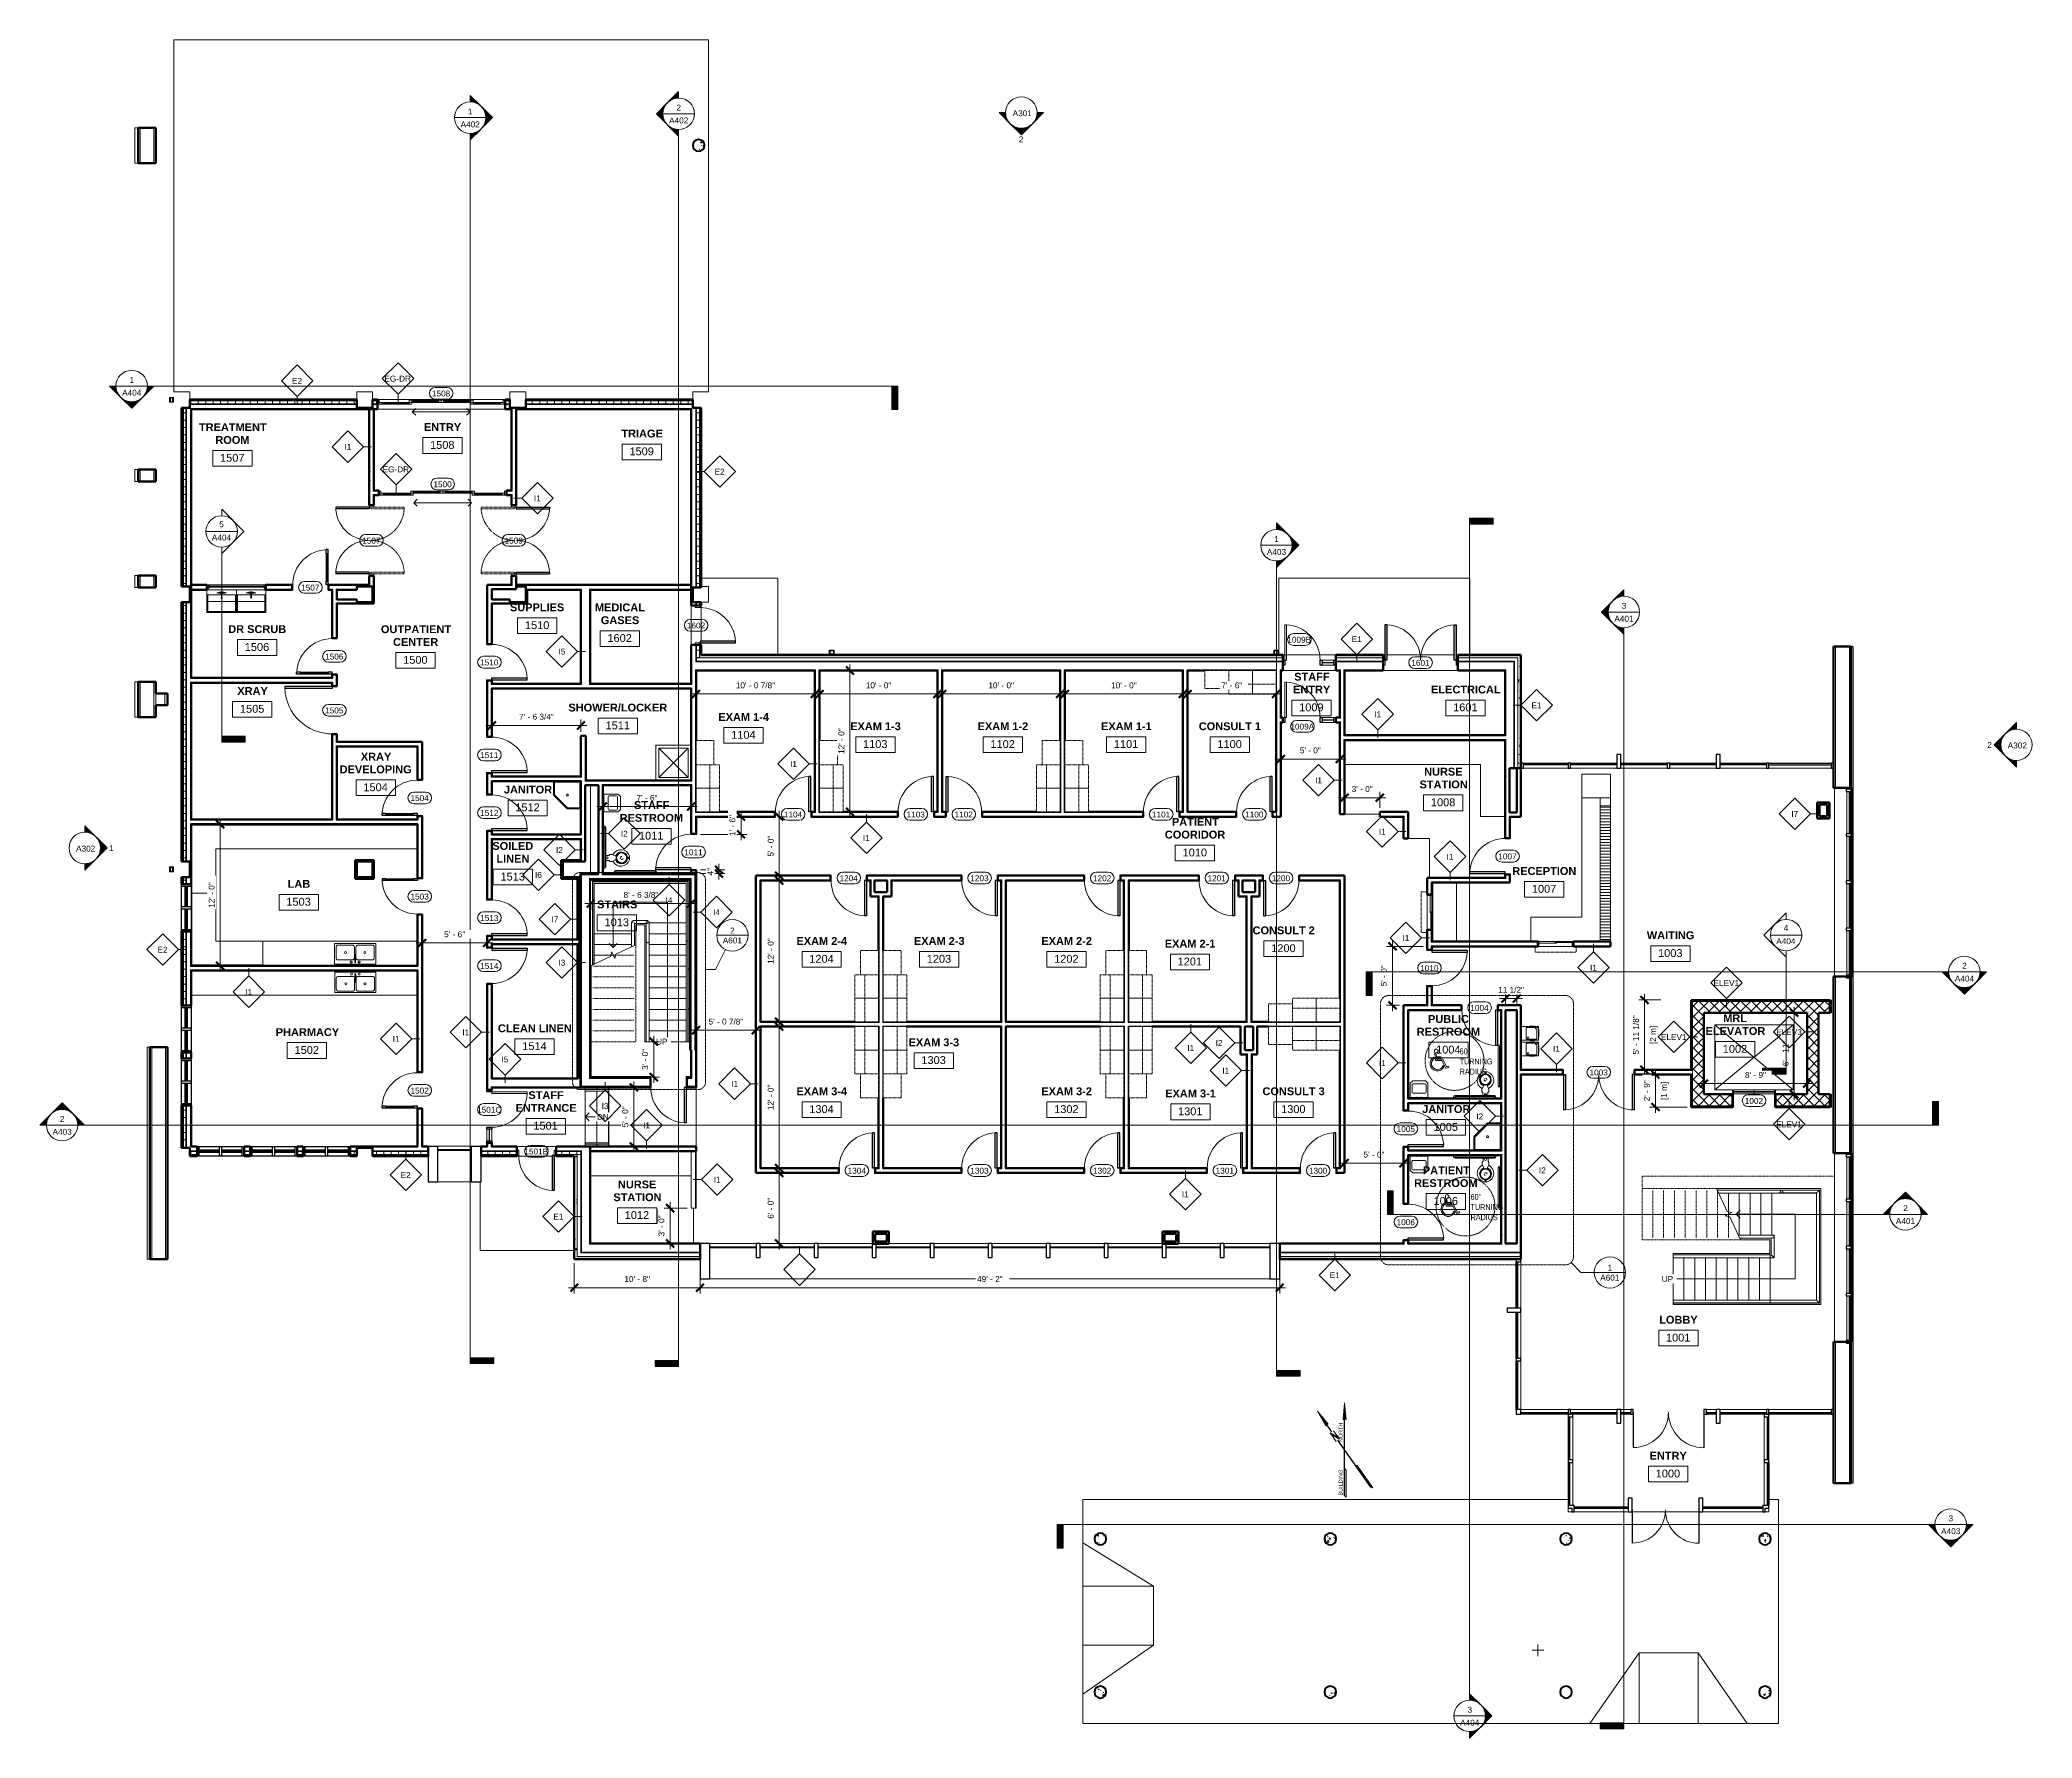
# Model space of a CAD drawing. Header units: inches. Extents: x -1969 to 2015, y -1363 to 1657.
# Drawn here: x -962 to 1066, y -783 to 946 of the extents above; entities that cross this region are included whole.
import ezdxf

# ---------------------------------------------------------------- set-up
doc = ezdxf.new("R2010")
doc.units = ezdxf.units.IN
doc.header["$MEASUREMENT"] = 0
for name, pattern in [('Dash', [0.25, 0.125, -0.125]), ('Dash Dot 3_16_', [0.3125, 0.1875, -0.0625, 0, -0.0625]), ('Double Dash 3_8_', [1, 0.375, -0.125, 0.125, -0.125, 0.125, -0.125]), ('Overhead 1_16_', [0.101562, 0.0625, -0.039062])]:
    doc.linetypes.add(name, pattern=pattern)
for name, color, linetype, lineweight in [('A-ANNO-DIMS', 211, 'Continuous', 9), ('A-ANNO-DIMS-64', 211, 'Continuous', 9), ('A-ANNO-NOTE', 131, 'Continuous', 9), ('A-ANNO-SYMB', 150, 'Continuous', 9), ('A-AREA', 32, 'Continuous', 9), ('A-AREA-IDEN', 2, 'Continuous', 9), ('A-DETL-GENF', 92, 'Continuous', 9), ('A-DETL-GENF-HDLN', 1, 'Dash', 9), ('A-DOOR', 31, 'Continuous', 18), ('A-DOOR-FRAM', 31, 'Continuous', 30), ('A-DOOR-GLAZ', 31, 'Continuous', 40), ('A-DOOR-IDEN', 31, 'Continuous', 9), ('A-FLOR', 192, 'Continuous', 18), ('A-FLOR-HRAL', 11, 'Continuous', 9), ('A-FLOR-OVHD', 1, 'Overhead 1_16_', 9), ('A-GENM', 13, 'Continuous', 9), ('A-GLAZ', 151, 'Continuous', 18), ('A-GLAZ-CURT', 52, 'Continuous', 9), ('A-GLAZ-CWMG', 51, 'Continuous', 9), ('A-GLAZ-HDLN', 1, 'Dash', 18), ('A-ROOF', 132, 'Continuous', 18), ('A-WALL', 113, 'Continuous', 18), ('A-WALL-IDEN', 211, 'Continuous', 9), ('A-WALL-PATT', 111, 'Continuous', 60), ('C-PROP-LINE', 91, 'Double Dash 3_8_', 30), ('G-ANNO-SYMB', 111, 'Continuous', 9), ('G-IMPT', 8, 'Continuous', 9), ('I-WALL', 2, 'Continuous', 18), ('P-SANR-FIXT', 6, 'Continuous', 9), ('Q-CASE', 31, 'Continuous', 9), ('Q-CASE-HDLN', 31, 'Dash', 9), ('Q-SPCQ', 91, 'Continuous', 9), ('S-COLS', 52, 'Continuous', 9), ('S-FNDN', 32, 'Continuous', 18), ('S-STRS', 31, 'Continuous', 9), ('S-STRS-ANNO', 31, 'Continuous', 9), ('S-STRS-IDEN', 31, 'Continuous', 9), ('S-STRS-MBND', 31, 'Overhead 1_16_', 9)]:
    doc.layers.add(name, color=color, linetype=linetype, lineweight=lineweight)
doc.styles.add('Arial', font='arial.ttf', dxfattribs={"height": 6})
doc.styles.add('Arial_1', font='arial.ttf', dxfattribs={"height": 8})
doc.styles.add('Arial_2', font='arial.ttf', dxfattribs={"height": 0.0625})
doc.styles.add('Arial_B', font='arialbd.ttf', dxfattribs={"height": 8})
doc.styles.add('Century Gothic', font='GOTHIC.TTF', dxfattribs={"width": 0.8, "height": 6})
doc.dimstyles.new('Imperial_Metric', dxfattribs={"dimscale": 12, "dimtxt": 6.121556, "dimasz": 0.666667, "dimexe": 0.5, "dimexo": 0.333333, "dimgap": 0.333333, "dimtad": 1, "dimdec": 3, "dimrnd": 0.125, "dimzin": 3, "dimdsep": 46, "dimlunit": 4, "dimtxsty": 'Arial', "dimblk1": 'OBLIQUE', "dimblk2": 'OBLIQUE', "dimsah": 1, "dimcen": 0.09, "dimdle": 0.5, "dimazin": 0, "dimtfac": 1, "dimtdec": 4, "dimtix": 1, "dimtmove": 0, "dimatfit": 3, "dimfxl": 1, "dimtvp": 1, "dimtfill": 1, "dimfrac": 2, "dimtolj": 1, "dimtzin": 0, "dimarcsym": 2})
doc.dimstyles.new('Linear_-_3_32__Arial', dxfattribs={"dimscale": 12, "dimtxt": 6.121556, "dimasz": 0.666667, "dimexe": 0.5, "dimexo": 0.333333, "dimgap": 0.333333, "dimtad": 1, "dimdec": 3, "dimrnd": 0.125, "dimzin": 3, "dimdsep": 46, "dimlunit": 4, "dimtxsty": 'Arial', "dimblk1": 'OBLIQUE', "dimblk2": 'OBLIQUE', "dimsah": 1, "dimcen": 0.09, "dimdle": 0.5, "dimazin": 0, "dimtfac": 1, "dimtdec": 4, "dimtix": 1, "dimtmove": 0, "dimatfit": 3, "dimfxl": 1, "dimtvp": 1, "dimtfill": 1, "dimfrac": 2, "dimtolj": 1, "dimtzin": 0, "dimarcsym": 2})
pattern_1 = [(0, (0, 0), (20.48, 5.12), [0.845, -14.515, 0.845, -14.515, -81.92]), (0, (0, 0), (20.48, 5.12), [-30.72, 0.845, -29.875, 0.845, -14.515, -35.84]), (0, (0, 0), (20.48, 5.12), [-76.8, 0.845, -9.395, 0.845, -24.755]), (120, (7.68, 2.56), (-14.67405, 15.1762), [0.845, -14.515, 0.845, -14.515, -81.92]), (120, (7.68, 2.56), (-14.67405, 15.1762), [-30.72, 0.845, -29.875, 0.845, -14.515, -35.84]), (120, (7.68, 2.56), (-14.67405, 15.1762), [-76.8, 0.845, -9.395, 0.845, -24.755]), (240, (10.24, 12.8), (-5.80595, -20.2962), [0.845, -14.515, 0.845, -14.515, -81.92]), (240, (10.24, 12.8), (-5.80595, -20.2962), [-30.72, 0.845, -29.875, 0.845, -14.515, -35.84]), (240, (10.24, 12.8), (-5.80595, -20.2962), [-76.8, 0.845, -9.395, 0.845, -24.755])]
pattern_2 = [(50, (0, 0), (18.36206, -1.60683), [1.92, -21.12]), (355, (0, 0), (-3.55226, 19.2559), [1.536, -16.896]), (100.451, (1.53, -0.134), (14.8102, 17.6493), [1.632, -17.949]), (46.184, (0, 5.12), (27.32125, -4.2376), [2.88, -31.68]), (96.636, (2.277, 4.767), (23.9275, 24.9372), [2.448, -26.924]), (351.184, (0, 5.12), (23.9276, 24.9374), [2.304, -25.344]), (21, (2.56, 3.84), (15.2808, -10.30746), [1.92, -21.12]), (326, (2.56, 3.84), (6.22856, 18.56374), [1.536, -16.896]), (71.451, (3.833, 2.981), (21.50985, 8.2563), [1.632, -17.949]), (37.5, (0, 0), (0.311095, 8.522537), [0.845, -15.846, 0.845, -16.307, -16.96]), (37.5, (0, 0), (0.311095, 8.522537), [-33.843, 0.845, -16.115]), (7.5, (0, 0), (6.73464, 10.09743), [0.845, -8.934, 0.845, -15.462, -6.464]), (7.5, (0, 0), (6.73464, 10.09743), [-26.086, 0.845, -5.619]), (327.5, (-5.709, 0), (13.66611, -0.57719), [0.845, -5.555, 0.845, -19.123, -26.496]), (327.5, (-5.709, 0), (13.66611, -0.57719), [-26.368, 0.845, -25.651]), (317.5, (-8.269, 0), (14.92985, 2.56286), [0.845, -7.475, 0.845, -12.416, -18.816]), (317.5, (-8.269, 0), (14.92985, 2.56286), [-21.581, 0.845, -17.971])]
pattern_3 = [(0, (0, 0), (0, 7.554), []), (90, (0, 0), (-7.554, 5e-16), [])]
pattern_4 = [(45, (0, 0), (-5.341485, 5.341485), []), (135, (0, 0), (-5.341485, -5.341485), [])]

msp = doc.modelspace()

# ---------------------------------------------------------------- texts
at = {"layer": 'A-ANNO-NOTE', "char_height": 6, "attachment_point": 1, "style": 'Century Gothic'}
for s, insert, width in [('60"', (483.1778, -80.5797), 11.6352), ('TURNING', (483.1778, -90.9131), 35.8752), ('RADIUS', (483.1778, -101.2464), 29.088), ('TURNING', (494.2984, -239.164), 35.8752), ('60"', (494.2984, -228.8307), 11.6352), ('RADIUS', (494.2984, -249.4974), 29.088)]:
    msp.add_mtext(s, dxfattribs=dict(at, insert=insert, width=width))
at = {"layer": 'A-ANNO-SYMB', "char_height": 6, "attachment_point": 1, "style": 'Arial'}
for s, insert, width in [('2', (-259.3754, 42.3749), 5.656), ('A601', (-266.8714, 32.2854), 23.836), ('1', (633.7499, -300.8908), 5.656), ('A601', (626.2539, -310.9803), 23.836)]:
    msp.add_mtext(s, dxfattribs=dict(at, insert=insert, width=width))
at = {"layer": 'A-AREA-IDEN', "char_height": 8, "attachment_point": 1, "style": 'Arial_B'}
for s, insert, width in [('TREATMENT', (-800.0111, 555.8418), 82.416), ('ENTRY', (-571.0031, 555.9196), 45.45), ('TRIAGE', (-370.0691, 549.3799), 50.298), ('ROOM', (-783.3444, 542.8418), 42.218), ('SUPPLIES', (-483.4826, 372.4175), 67.266), ('MEDICAL', (-396.9789, 372.3397), 61.206), ('DR SCRUB', (-770.2226, 350.2288), 71.104), ('OUTPATIENT', (-614.8091, 350.151), 85.244), ('GASES', (-390.9789, 359.3397), 46.864), ('CENTER', (-602.4758, 337.151), 55.348), ('XRAY', (-760.9748, 287.2769), 36.764), ('ENTRY', (313.6109, 288.7791), 45.45), ('STAFF', (314.7776, 301.7791), 42.824), ('ELECTRICAL', (454.0626, 288.7776), 84.84), ('EXAM 1-4', (-271.3909, 260.786), 62.014), ('EXAM 1-2', (-7.481, 251.3732), 62.014), ('EXAM 1-1', (118.1543, 251.3732), 62.014), ('CONSULT 1', (217.6172, 251.3732), 76.356), ('DEVELOPING', (-656.7966, 207.439), 88.88), ('XRAY', (-635.2966, 220.439), 36.764), ('NURSE', (447.0278, 205.1224), 47.268), ('JANITOR', (-489.6192, 186.8991), 58.378), ('STATION', (442.3611, 192.1224), 58.378), ('STAFF', (-357.2113, 171.1037), 42.824), ('RESTROOM', (-371.8779, 158.1037), 78.174), ('PATIENT', (190.287, 154.0512), 56.964), ('SOILED', (-501.4071, 129.4733), 50.5), ('COORIDOR', (183.1203, 141.0512), 74.134), ('LINEN', (-497.2404, 116.4733), 40.602), ('RECEPTION', (536.7267, 103.9917), 78.78), ('LAB', (-709.6951, 90.8803), 27.068), ('CONSULT 2', (272.4166, 43.5676), 76.356), ('EXAM 2-4', (-191.8503, 32.7516), 62.014), ('EXAM 2-3', (-72.2941, 32.7516), 62.014), ('EXAM 2-2', (57.394, 32.7516), 62.014), ('EXAM 2-1', (183.0293, 30.0641), 62.014), ('WAITING', (673.686, 38.6126), 58.176), ('PHARMACY', (-721.8639, -60.0306), 76.76), ('CLEAN LINEN', (-495.6906, -56.1209), 90.294), ('RESTROOM', (439.4846, -59.6572), 78.174), ('PUBLIC', (450.9846, -46.6572), 50.298), ('ELEVATOR', (733.429, -58.8824), 72.922), ('MRL', (751.429, -45.8824), 29.492), ('EXAM 3-3', (-77.7579, -70.3672), 62.014), ('EXAM 3-4', (-191.8503, -120.2398), 62.014), ('EXAM 3-2', (57.394, -120.2398), 62.014), ('CONSULT 3', (282.4922, -120.2398), 76.356), ('ENTRANCE', (-477.7162, -137.1654), 74.134), ('STAFF', (-464.7162, -124.1654), 42.824), ('EXAM 3-1', (183.4668, -122.4898), 62.014), ('JANITOR', (445.0523, -138.3746), 58.378), ('PATIENT', (445.7093, -200.7627), 56.964), ('NURSE', (-373.5478, -215.1288), 47.268), ('RESTROOM', (436.876, -213.7627), 78.174), ('LOBBY', (686.3082, -352.8491), 47.066), ('ENTRY', (676.5133, -491.2445), 45.45)]:
    msp.add_mtext(s, dxfattribs=dict(at, insert=insert, width=width))
at = {"layer": 'A-AREA-IDEN', "lineweight": 20, "char_height": 8, "width": 29.896, "attachment_point": 1, "style": 'Arial_1'}
for s, insert in [('1508', (-564.7812, 537.7525)), ('1509', (-361.844, 531.2128)), ('1507', (-778.545, 524.6731)), ('1510', (-468.2528, 354.2505)), ('1506', (-753.418, 332.0617)), ('1602', (-384.2562, 341.1711)), ('1500', (-592.1715, 318.9824)), ('1505', (-758.3308, 269.1098)), ('1009', (319.8328, 270.6105)), ('1601', (476.5365, 270.6105)), ('1511', (-386.1711, 252.2223)), ('1104', (-258.3281, 242.6189)), ('1102', (5.5818, 233.2061)), ('1101', (131.2171, 233.2061)), ('1100', (236.5887, 233.2061)), ('1504', (-632.6597, 189.2704)), ('1512', (-478.0681, 168.732)), ('1008', (453.9121, 173.9538)), ('1011', (-352.1505, 139.9351)), ('1010', (201.1721, 122.8825)), ('1513', (-493.1064, 98.3047)), ('1007', (556.6935, 85.8246)), ('1503', (-711.0574, 72.7132)), ('1200', (291.3881, 25.4006)), ('1003', (685.1615, 20.4455)), ('1204', (-178.7874, 14.5846)), ('1203', (-59.2313, 14.5846)), ('1202', (70.4568, 14.5846)), ('1201', (196.0921, 11.8971)), ('1502', (-702.7286, -78.1976)), ('1514', (-470.9616, -74.288)), ('1004', (459.212, -77.8258)), ('1002', (750.9895, -77.051)), ('1303', (-64.695, -88.5343)), ('1304', (-178.7874, -138.4068)), ('1302', (70.4568, -138.4068)), ('1301', (196.5296, -140.6568)), ('1300', (301.4637, -138.4068)), ('1501', (-459.6644, -155.334)), ('1005', (456.6034, -156.5416)), ('1006', (456.6034, -231.9313)), ('1001', (693.1979, -371.0162)), ('1000', (682.7353, -509.4115))]:
    msp.add_mtext(s, dxfattribs=dict(at, insert=insert))
at = {"layer": 'A-DOOR-IDEN', "char_height": 6, "attachment_point": 1, "style": 'Arial'}
for s, insert, width in [('1508', (-562.9136, 589.1101), 22.624), ('1500', (-561.4136, 496.6726), 22.624), ('1507', (-633.8511, 439.3018), 22.624), ('1509', (-488.9761, 439.3018), 22.624), ('1507', (-696.0386, 391.4893), 22.624), ('1602', (-303.4136, 352.9268), 22.624), ('1009B', (307.7567, 338.422), 29.492), ('1506', (-671.6011, 321.3018), 22.624), ('1510', (-513.8511, 315.3018), 22.624), ('1601', (434.0239, 314.9268), 22.624), ('1505', (-671.6011, 266.4268), 22.624), ('1009A', (310.8894, 250.0281), 29.492), ('1511', (-513.8511, 220.9268), 22.624), ('1504', (-584.7261, 177.1768), 22.624), ('1512', (-513.8511, 162.0518), 22.624), ('1103', (-79.7886, 160.4893), 22.624), ('1102', (-30.9136, 160.4893), 22.624), ('1101', (169.9614, 160.4893), 22.624), ('1100', (264.8364, 160.4893), 22.624), ('1007', (522.5239, 117.8018), 22.624), ('1204', (-148.0386, 95.6143), 22.624), ('1203', (-14.9136, 95.6143), 22.624), ('1202', (109.9614, 95.6143), 22.624), ('1201', (226.5864, 95.6143), 22.624), ('1200', (291.9614, 95.6143), 22.624), ('1503', (-584.7261, 76.9268), 22.624), ('1513', (-513.8511, 55.1768), 22.624), ('1514', (-513.8511, 6.3018), 22.624), ('1004', (494.0864, -36.3857), 22.624), ('1502', (-584.7261, -120.5732), 22.624), ('1003', (615.3364, -102.1357), 22.624), ('1501C', (-516.9251, -140.0752), 30.098), ('1002', (773.3657, -131.0732), 22.624), ('1005', (419.0239, -159.6982), 22.624), ('1501B', (-468.8313, -182.5732), 29.492), ('1304', (-139.7886, -202.1357), 22.624), ('1303', (-14.9136, -202.1357), 22.624), ('1302', (109.9614, -202.1357), 22.624), ('1301', (234.8364, -202.1357), 22.624), ('1300', (329.7114, -202.1357), 22.624), ('1006', (419.0239, -254.5732), 22.624)]:
    msp.add_mtext(s, dxfattribs=dict(at, insert=insert, width=width))
at = {"layer": 'A-WALL-IDEN', "char_height": 6, "attachment_point": 1, "style": 'Arial'}
for s, insert, width in [('E2', (-705.3188, 601.9954), 12.524), ('EG-DR', (-611.2556, 604.2454), 33.33), ('I1', (-651.9215, 534.8215), 8.282), ('EG-DR', (-613.1682, 511.8079), 33.33), ('E2', (-275.2352, 509.5318), 12.524), ('I1', (-459.0465, 482.4039), 8.282), ('I5', (-434.109, 326.4089), 8.282), ('E1', (373.308, 338.9954), 12.524), ('E1', (556.2648, 271.678), 12.524), ('I1', (396.2456, 262.5579), 8.282), ('I1', (-198.2965, 211.9155), 8.282), ('I1', (336.0785, 195.3449), 8.282), ('I1', (400.9535, 142.9365), 8.282), ('I7', (820.764, 161.1294), 8.282), ('I2', (-436.609, 124.3559), 8.282), ('I2', (-370.609, 140.9026), 8.282), ('I1', (-124.164, 136.5579), 8.282), ('I1', (469.8403, 117.4329), 8.282), ('I6', (-457.9547, 98.9945), 8.282), ('I4', (-276.6715, 61.0571), 8.282), ('I7', (-441.2047, 53.7212), 8.282), ('E2', (-842.2352, 22.8125), 12.524), ('I3', (-434.109, 9.7055), 8.282), ('I1', (615.9149, 4.5579), 8.282), ('I1', (-752.7484, -20.0671), 8.282), ('ELEV1', (741.5111, -11.0046), 31.916), ('I1', (-602.7965, -67.9174), 8.282), ('I1', (-531.9215, -61.259), 8.282), ('I1', (206.0297, -77.1921), 8.282), ('I2', (234.8285, -72.0116), 8.282), ('I1', (578.1968, -78.0671), 8.282), ('I5', (-492.0395, -88.8796), 8.282), ('I1', (241.641, -100.3445), 8.282), ('I1', (400.9535, -92.6366), 8.282), ('I1', (-258.2965, -113.6813), 8.282), ('I2', (500.141, -146.8959), 8.282), ('ELEV1', (805.3863, -155.0046), 31.916), ('I2', (563.891, -201.7643), 8.282), ('E2', (-594.7594, -206.5046), 12.524), ('I1', (-276.0465, -211.1527), 8.282), ('I1', (200.4543, -226.0671), 8.282), ('E1', (-439.2352, -248.7965), 12.524), ('E1', (350.9105, -308.5046), 12.524)]:
    msp.add_mtext(s, dxfattribs=dict(at, insert=insert, width=width))
at = {"layer": 'G-ANNO-SYMB', "char_height": 6, "attachment_point": 1, "style": 'Arial'}
for s, insert, width in [('1', (-526.2044, 876.2077), 5.656), ('2', (-314.0017, 880.1755), 5.656), ('A301', (28.1904, 874.4614), 23.836), ('A402', (-533.7005, 863.1169), 23.836), ('A402', (-321.4978, 867.0847), 23.836), ('2', (34.4668, 847.8152), 5.656), ('A404', (-878.2294, 589.8636), 23.836), ('1', (-870.7333, 602.9544), 5.656), ('5', (-779.409, 455.9703), 5.656), ('A404', (-786.9051, 442.4585), 23.836), ('A403', (286.973, 427.8206), 23.836), ('1', (294.469, 440.9114), 5.656), ('3', (648.1326, 372.9424), 5.656), ('A401', (640.6365, 359.8515), 23.836), ('2', (1020.2042, 231.2976), 5.656), ('A302', (1041.0552, 230.8164), 23.836), ('A302', (-925.1098, 125.8113), 23.836), ('1', (-891.3967, 126.2925), 5.656), ('4', (812.9599, 45.031), 5.656), ('A404', (805.4638, 31.5192), 23.836), ('2', (994.709, 6.5526), 5.656), ('A404', (987.213, -6.5382), 23.836), ('2', (-941.5686, -149.4533), 5.656), ('A403', (-949.0647, -162.5441), 23.836), ('2', (934.6731, -240.2706), 5.656), ('A401', (927.177, -253.3614), 23.836), ('3', (980.7542, -556.0241), 5.656), ('A403', (973.2581, -569.1149), 23.836), ('A404', (483.64, -764.0129), 23.836), ('3', (491.1361, -750.9221), 5.656)]:
    msp.add_mtext(s, dxfattribs=dict(at, insert=insert, width=width))

# ---------------------------------------------------------------- blocks, each defined once
blk = doc.blocks.new('Double-Glass-Dbl Acting-w-Metal-Frame - 68_ x 84_ - Full Glass-259310-GROUND FLOOR')
at = {"layer": 'A-DOOR', "linetype": 'Dash', "lineweight": 9}
for p, q in [((-34, 33.3), (-32.3, 33.3)), ((-34, -0.7), (-34, 33.3)), ((-32.3, -0.7), (-32.3, 33.3)), ((32.2, -0.7), (32.2, 33.3)), ((34, 33.3), (32.2, 33.3)), ((34, -0.7), (34, 33.3)), ((-34, -0.7), (-32.3, -0.7)), ((34, -0.7), (32.2, -0.7))]:
    blk.add_line(p, q, dxfattribs=at)
at = {"layer": 'A-DOOR'}
for p, q in [((-36, 2.4), (-34, 2.4)), ((-34, 2.4), (-34, -2.4)), ((34, -2.4), (34, 2.4)), ((34, 2.4), (36, 2.4)), ((-34, -2.4), (-36, -2.4)), ((36, -2.4), (34, -2.4))]:
    blk.add_line(p, q, dxfattribs=at)
at = {"layer": 'A-DOOR', "lineweight": 30}
for p, q in [((-34, -2.4), (-34, -36.4)), ((-34, -2.4), (-32.3, -2.4)), ((-32.3, -2.4), (-32.3, -36.4)), ((32.2, -2.4), (32.2, -36.4)), ((34, -2.4), (32.2, -2.4)), ((34, -2.4), (34, -36.4)), ((-34, -36.4), (-32.3, -36.4)), ((32.2, -36.4), (34, -36.4))]:
    blk.add_line(p, q, dxfattribs=at)
at = {"layer": 'A-DOOR', "linetype": 'Dash', "lineweight": 9}
for centre, start, end in [((-34, -0.7), 360, 90), ((34, -0.7), 90, 180)]:
    blk.add_arc(centre, 34, start, end, dxfattribs=at)
at = {"layer": 'A-DOOR', "lineweight": 9}
for centre, start, end in [((-34, -2.4), 270, 0), ((34, -2.4), 181.6366, 270)]:
    blk.add_arc(centre, 34, start, end, dxfattribs=at)
blk = doc.blocks.new('Single-Flush-w-Metal-Frame - 36_ x 84_-223167-GROUND FLOOR')
at = {"layer": 'A-DOOR', "lineweight": 30}
for p, q in [((16, 2.4), (16, 38.4)), ((18, 38.4), (16, 38.4)), ((18, 2.4), (18, 38.4)), ((18, 2.4), (16, 2.4))]:
    blk.add_line(p, q, dxfattribs=at)
at = {"layer": 'A-DOOR'}
for p, q in [((-18, 2.9), (-20, 2.9)), ((-20, 2.9), (-20, 2.4)), ((-18, -2.9), (-18, 2.9)), ((20, 2.9), (18, 2.9)), ((18, 2.9), (18, -2.9)), ((20, 2.4), (20, 2.9)), ((-20, -2.4), (-20, -2.9)), ((-20, -2.9), (-18, -2.9)), ((18, -2.9), (20, -2.9)), ((20, -2.9), (20, -2.4))]:
    blk.add_line(p, q, dxfattribs=at)
at = {"layer": 'A-DOOR', "lineweight": 9}
blk.add_arc((18, 2.4), 36.1, 93.1789, 180, dxfattribs=at)
blk = doc.blocks.new('Single-Glass-w-Metal-Frame - 36_ x 84_ Half Glass-218410-GROUND FLOOR')
at = {"layer": 'A-DOOR'}
for p, q in [((-20, 2.9375), (-18, 2.9375)), ((-20, 2.4375), (-20, 2.9375)), ((-18, 2.9375), (-18, -2.9375)), ((18, -2.9375), (18, 2.9375)), ((18, 2.9375), (20, 2.9375)), ((20, 2.9375), (20, 2.4375)), ((-20, -2.9375), (-20, -2.4375)), ((-18, -2.9375), (-20, -2.9375)), ((20, -2.9375), (18, -2.9375)), ((20, -2.4375), (20, -2.9375))]:
    blk.add_line(p, q, dxfattribs=at)
at = {"layer": 'A-DOOR', "lineweight": 30}
for p, q in [((16, -2.4375), (16, -6.4375)), ((18, -2.4375), (16, -2.4375)), ((16, -6.4375), (18, -6.4375)), ((18, -2.4375), (18, -6.4375)), ((16, -34.4375), (16, -38.4375)), ((16, -34.4375), (18, -34.4375)), ((18, -38.4375), (16, -38.4375)), ((18, -34.4375), (18, -38.4375))]:
    blk.add_line(p, q, dxfattribs=at)
at = {"layer": 'A-DOOR', "lineweight": 9}
for p, q in [((16, -6.4375), (16, -34.4375)), ((18, -6.4375), (18, -34.4375))]:
    blk.add_line(p, q, dxfattribs=at)
blk.add_arc((18, -2.4375), 36, 180, 270, dxfattribs=at)
at = {"layer": 'A-DOOR-GLAZ'}
blk.add_line((17, -34.4375), (17, -6.4375), dxfattribs=at)
blk = doc.blocks.new('Single-Flush-w-Metal-Frame - 36_ x 84_-223247-GROUND FLOOR')
at = {"layer": 'A-DOOR'}
for p, q in [((-20, 2.9), (-18, 2.9)), ((-20, 2.4), (-20, 2.9)), ((-18.5, 2.4), (-20, 2.4)), ((-18.5, -2.4), (-18.5, 2.4)), ((-18, 2.9), (-18, -2.9)), ((18, -2.9), (18, 2.9)), ((18, 2.9), (20, 2.9)), ((18.5, 2.4), (18.5, -2.4)), ((20, 2.4), (18.5, 2.4)), ((20, 2.9), (20, 2.4)), ((-20, -2.4), (-18.5, -2.4)), ((-20, -2.9), (-20, -2.4)), ((-18, -2.9), (-20, -2.9)), ((20, -2.9), (18, -2.9)), ((18.5, -2.4), (20, -2.4)), ((20, -2.4), (20, -2.9))]:
    blk.add_line(p, q, dxfattribs=at)
at = {"layer": 'A-DOOR', "lineweight": 30}
for p, q in [((16, -2.4), (16, -38.4)), ((18, -2.4), (16, -2.4)), ((18, -2.4), (18, -38.4)), ((18, -38.4), (16, -38.4))]:
    blk.add_line(p, q, dxfattribs=at)
at = {"layer": 'A-DOOR', "lineweight": 9}
blk.add_arc((18, -2.4), 36.1, 180, 266.8211, dxfattribs=at)
blk = doc.blocks.new('Single-Flush-w-Metal-Frame - 36_ x 84_-V1-GROUND FLOOR')
at = {"layer": 'A-DOOR', "lineweight": 30}
for p, q in [((16, 2.4), (16, 38.4)), ((18, 38.4), (16, 38.4)), ((18, 2.4), (18, 38.4)), ((18, 2.4), (16, 2.4))]:
    blk.add_line(p, q, dxfattribs=at)
at = {"layer": 'A-DOOR'}
for p, q in [((-18, 2.9), (-20, 2.9)), ((-20, 2.9), (-20, 2.4)), ((-20, 2.4), (-18.5, 2.4)), ((-18.5, 2.4), (-18.5, -2.4)), ((-18, -2.9), (-18, 2.9)), ((20, 2.9), (18, 2.9)), ((18, 2.9), (18, -2.9)), ((18.5, -2.4), (18.5, 2.4)), ((18.5, 2.4), (20, 2.4)), ((20, 2.4), (20, 2.9)), ((-18.5, -2.4), (-20, -2.4)), ((-20, -2.4), (-20, -2.9)), ((-20, -2.9), (-18, -2.9)), ((18, -2.9), (20, -2.9)), ((20, -2.4), (18.5, -2.4)), ((20, -2.9), (20, -2.4))]:
    blk.add_line(p, q, dxfattribs=at)
at = {"layer": 'A-DOOR', "lineweight": 9}
blk.add_arc((18, 2.4), 36.1, 93.1789, 180, dxfattribs=at)
blk = doc.blocks.new('Double-Glass-w-Panels-w-Metal-Frame - 72_ x 84_-223745-GROUND FLOOR')
at = {"layer": 'A-DOOR', "lineweight": 30}
for p, q in [((-36, 38.4), (-34, 38.4)), ((-36, 2.4), (-36, 38.4)), ((-34, 2.4), (-34, 38.4)), ((34, 38.4), (36, 38.4)), ((34, 2.4), (34, 38.4)), ((36, 2.4), (36, 38.4)), ((-36, 2.4), (-34, 2.4)), ((36, 2.4), (34, 2.4))]:
    blk.add_line(p, q, dxfattribs=at)
at = {"layer": 'A-DOOR'}
for p, q in [((-36, 2.9), (-38, 2.9)), ((-38, 2.9), (-38, 2.4)), ((-38, 2.4), (-36.5, 2.4)), ((-36.5, 2.4), (-36.5, -2.4)), ((-36, -2.9), (-36, 2.9)), ((38, 2.9), (36, 2.9)), ((36, 2.9), (36, -2.9)), ((36.5, -2.4), (36.5, 2.4)), ((36.5, 2.4), (38, 2.4)), ((38, 2.4), (38, 2.9)), ((-36.5, -2.4), (-38, -2.4)), ((-38, -2.4), (-38, -2.9)), ((-38, -2.9), (-36, -2.9)), ((36, -2.9), (38, -2.9)), ((38, -2.4), (36.5, -2.4)), ((38, -2.9), (38, -2.4))]:
    blk.add_line(p, q, dxfattribs=at)
at = {"layer": 'A-DOOR', "lineweight": 9}
for centre, start, end in [((-36, 2.4), 0, 90), ((36, 2.4), 93.1847, 180)]:
    blk.add_arc(centre, 36, start, end, dxfattribs=at)
blk = doc.blocks.new('Concrete-Round-Column - 12_-582133-GROUND FLOOR')
at = {"layer": 'S-COLS'}
h = blk.add_hatch(dxfattribs=at)
h.set_pattern_fill('FP_5', color=256, style=0, pattern_type=2)
h.set_pattern_definition([(50, (291.462, -838.664), (18.36206, -1.60683), [1.92, -21.12]), (355, (291.462, -838.664), (-3.55226, 19.25587), [1.536, -16.896]), (100.451, (292.993, -838.798), (14.8102, 17.6493), [1.632, -17.949]), (46.184, (291.462, -833.544), (27.32125, -4.2376), [2.88, -31.68]), (96.636, (293.74, -833.897), (23.9275, 24.9372), [2.448, -26.924]), (351.184, (291.462, -833.544), (23.92765, 24.9374), [2.304, -25.344]), (21, (294.022, -834.824), (15.2808, -10.30746), [1.92, -21.12]), (326, (294.022, -834.824), (6.22856, 18.56374), [1.536, -16.896]), (71.451, (295.296, -835.683), (21.50985, 8.25628), [1.632, -17.949]), (37.5, (291.462, -838.664), (0.311095, 8.522537), [0.845, -15.846, 0.845, -16.307, -16.96]), (37.5, (291.462, -838.664), (0.311095, 8.522537), [-33.843, 0.845, -16.115]), (7.5, (291.462, -838.664), (6.73464, 10.09743), [0.845, -8.934, 0.845, -15.462, -6.464]), (7.5, (291.462, -838.664), (6.73464, 10.09743), [-26.086, 0.845, -5.619]), (327.5, (285.754, -838.664), (13.666107, -0.577186), [0.845, -5.555, 0.845, -19.123, -26.496]), (327.5, (285.754, -838.664), (13.666107, -0.577186), [-26.368, 0.845, -25.651]), (317.5, (283.194, -838.664), (14.92985, 2.56286), [0.845, -7.475, 0.845, -12.416, -18.816]), (317.5, (283.194, -838.664), (14.92985, 2.56286), [-21.581, 0.845, -17.971])])
h.paths.add_polyline_path([(0.9, -5.9), (2.5, -5.5), (3.9, -4.5), (5, -3.2), (5.8, -1.7), (6, 0), (5.8, 1.7), (5, 3.2), (3.9, 4.5), (2.5, 5.5), (0.9, 5.9), (-0.9, 5.9), (-2.5, 5.5), (-3.9, 4.5), (-5, 3.2), (-5.8, 1.7), (-6, 0), (-5.8, -1.7), (-5, -3.2), (-3.9, -4.5), (-2.5, -5.5), (-0.9, -5.9)])
at = {"layer": 'S-COLS', "lineweight": 40}
for start, end in [(360, 180), (180, 360)]:
    blk.add_arc((0, 0), 6, start, end, dxfattribs=at)
blk = doc.blocks.new('Single-Flush-w-Metal-Frame - 36_ x 84_-597284-GROUND FLOOR')
at = {"layer": 'A-DOOR'}
for p, q in [((-20, 2.9), (-18, 2.9)), ((-20, 2.4), (-20, 2.9)), ((-18.5, 2.4), (-20, 2.4)), ((-18.5, -2.4), (-18.5, 2.4)), ((-18, 2.9), (-18, -2.9)), ((18, -2.9), (18, 2.9)), ((18, 2.9), (20, 2.9)), ((18.5, 2.4), (18.5, -2.4)), ((20, 2.4), (18.5, 2.4)), ((20, 2.9), (20, 2.4)), ((-20, -2.4), (-18.5, -2.4)), ((-20, -2.9), (-20, -2.4)), ((-18, -2.9), (-20, -2.9)), ((20, -2.9), (18, -2.9)), ((18.5, -2.4), (20, -2.4)), ((20, -2.4), (20, -2.9))]:
    blk.add_line(p, q, dxfattribs=at)
at = {"layer": 'A-DOOR', "lineweight": 30}
for p, q in [((16, -2.4), (16, -38.4)), ((18, -2.4), (16, -2.4)), ((18, -2.4), (18, -38.4)), ((18, -38.4), (16, -38.4))]:
    blk.add_line(p, q, dxfattribs=at)
at = {"layer": 'A-DOOR', "lineweight": 9}
blk.add_arc((18, -2.4), 36.1, 180, 266.8211, dxfattribs=at)
blk = doc.blocks.new('Reception Slider with Trim - 36_ x 48_-235576-GROUND FLOOR')
at = {"layer": 'A-GLAZ', "lineweight": 30}
for p, q in [((-18, 2.4375), (-17.25, 2.4375)), ((-17.25, 2.4375), (-17.25, -1.8125)), ((17.25, 2.4375), (17.25, -1.8125)), ((18, 2.4375), (17.25, 2.4375)), ((18, -2.4375), (18, 2.4375)), ((-16.75, -2.4375), (-18, -2.4375)), ((-16.75, -1.8125), (-16.75, -2.4375)), ((16.75, -1.8125), (16.75, -2.4375)), ((17.25, -1.8125), (16.75, -1.8125)), ((16.75, -2.4375), (18, -2.4375))]:
    blk.add_line(p, q, dxfattribs=at)
at = {"layer": 'A-GLAZ'}
for p, q in [((-16.75, -1.3125), (0.75, -1.3125)), ((-0.875, -0.8125), (16.75, -0.8125))]:
    blk.add_line(p, q, dxfattribs=at)
at = {"layer": 'A-GLAZ-HDLN'}
for p, q in [((20.75, 8.4375), (-20.75, 8.4375)), ((-20.75, 8.4375), (-20.75, 2.4375)), ((20.75, 2.4375), (20.75, 8.4375))]:
    blk.add_line(p, q, dxfattribs=at)
blk = doc.blocks.new('Elevator_Door_CabCenter-Genericrfa - 42_ Opening-457039-GROUND FLOOR')
at = {"layer": 'A-DOOR', "lineweight": 9}
for p, q in [((40, 77.1875), (-40, 11)), ((-40, 77.1875), (40, 11)), ((-40, 11), (-40, 77.1875)), ((-40, 77.1875), (40, 77.1875)), ((40, 11), (40, 77.1875)), ((-40, 11), (-21, 11)), ((-21, 6.5), (-21, 11)), ((21, 11), (40, 11)), ((21, 6.5), (21, 11))]:
    blk.add_line(p, q, dxfattribs=at)
at = {"layer": 'A-DOOR'}
for p, q in [((0, 11), (-22, 11)), ((-22, 11), (-22, 9.25)), ((-22, 9.25), (0, 9.25)), ((0, 8.75), (-22, 8.75)), ((-22, 8.75), (-22, 7)), ((-21, 7), (-22, 7)), ((-22, 7), (-22, -6.5)), ((-22, 7), (0, 7)), ((-21, -6.5), (-21, 7)), ((0, 11), (0, 9.25)), ((22, 11), (0, 11)), ((0, 9.25), (0, 11)), ((0, 9.25), (22, 9.25)), ((0, 8.75), (0, 7)), ((22, 8.75), (0, 8.75)), ((0, 7), (0, 8.75)), ((0, 7), (22, 7)), ((22, 7), (21, 7)), ((21, 7), (21, -6.5)), ((22, 9.25), (22, 11)), ((22, 7), (22, 8.75)), ((22, -6.5), (22, 7)), ((-22, -6.5), (-21, -6.5)), ((21, -6.5), (22, -6.5))]:
    blk.add_line(p, q, dxfattribs=at)
blk = doc.blocks.new('Curtain_Wall_Panel_-_Automatic_Sliding_Double_Doors_13044 - Curtain_Wall_Panel_-_Automatic_Sliding_Double_Doors_13044-516132-GROUND FLOOR')
at = {"layer": 'A-DOOR'}
for p, q in [((-65, 1.8), (-63, 1.8)), ((-63, 1.8), (-63, -2.2)), ((-32.5, -0.3), (-32.5, 1.8)), ((-32.5, 1.8), (-30, 1.8)), ((-30, 1.8), (-30, -0.3)), ((-2.5, 1.8), (-30, 1.8)), ((-30, 0.6), (-30, 1)), ((-30, 1), (-2.5, 1)), ((-2.5, 0.6), (-30, 0.6)), ((-2.5, -0.3), (-2.5, 1.8)), ((-2.5, 1.8), (0, 1.8)), ((-2.5, 1), (-2.5, 0.6)), ((0, -0.3), (0, 1.8)), ((0, 1.8), (2.5, 1.8)), ((0, 1.8), (0, -0.3)), ((2.5, 1.8), (2.5, -0.3)), ((30, 1.8), (2.5, 1.8)), ((2.5, 0.6), (2.5, 1)), ((2.5, 1), (30, 1)), ((30, 0.6), (2.5, 0.6)), ((30, -0.3), (30, 1.8)), ((30, 1.8), (32.5, 1.8)), ((30, 1), (30, 0.6)), ((32.5, 1.8), (32.5, -0.3)), ((63, -2.2), (63, 1.8)), ((63, 1.8), (65, 1.8)), ((-63, -2.2), (-65, -2.2)), ((-63, -0.3), (-60.5, -0.3)), ((-63, -2.2), (-63, -0.3)), ((-60.5, -2.2), (-63, -2.2)), ((-60.5, -0.3), (-60.5, -2.2)), ((-32.5, -0.3), (-60.5, -0.3)), ((-60.5, -1.4), (-60.5, -1)), ((-60.5, -1), (-32.5, -1)), ((-32.5, -1.4), (-60.5, -1.4)), ((-60.5, -2.2), (-32.5, -2.2)), ((-30, -0.3), (-32.5, -0.3)), ((-32.5, -0.3), (-30, -0.3)), ((-32.5, -2.2), (-32.5, -0.3)), ((-32.5, -1), (-32.5, -1.4)), ((-30, -2.2), (-32.5, -2.2)), ((-30, -0.3), (-2.5, -0.3)), ((-30, -0.3), (-30, -2.2)), ((-29.4, -10), (-25.8, -6.5)), ((-29.4, -10), (-25.8, -13.5)), ((0, -10), (-29.4, -10)), ((0, -0.3), (-2.5, -0.3)), ((2.5, -0.3), (0, -0.3)), ((0, -10), (29.4, -10)), ((2.5, -0.3), (30, -0.3)), ((29.4, -10), (25.8, -6.5)), ((29.4, -10), (25.8, -13.5)), ((32.5, -0.3), (30, -0.3)), ((30, -0.3), (32.5, -0.3)), ((30, -2.2), (30, -0.3)), ((32.5, -2.2), (30, -2.2)), ((32.5, -0.3), (32.5, -2.2)), ((60.5, -0.3), (32.5, -0.3)), ((32.5, -1.4), (32.5, -1)), ((32.5, -1), (60.5, -1)), ((60.5, -1.4), (32.5, -1.4)), ((32.5, -2.2), (60.5, -2.2)), ((60.5, -0.3), (63, -0.3)), ((60.5, -2.2), (60.5, -0.3)), ((60.5, -1), (60.5, -1.4)), ((63, -2.2), (60.5, -2.2)), ((63, -0.3), (63, -2.2)), ((65, -2.2), (63, -2.2))]:
    blk.add_line(p, q, dxfattribs=at)
blk = doc.blocks.new('Curtain_Wall_Panel_-_Automatic_Sliding_Double_Doors_13044 - Curtain_Wall_Panel_-_Automatic_Sliding_Double_Doors_13044-516087-GROUND FLOOR')
at = {"layer": 'A-DOOR'}
for p, q in [((-65, 1.8), (-63, 1.8)), ((-63, 1.8), (-63, -2.2)), ((-32.5, -0.3), (-32.5, 1.8)), ((-32.5, 1.8), (-30, 1.8)), ((-30, 1.8), (-30, -0.3)), ((-2.5, 1.8), (-30, 1.8)), ((-30, 0.6), (-30, 1)), ((-30, 1), (-2.5, 1)), ((-2.5, 0.6), (-30, 0.6)), ((-2.5, -0.3), (-2.5, 1.8)), ((-2.5, 1.8), (0, 1.8)), ((-2.5, 1), (-2.5, 0.6)), ((0, -0.3), (0, 1.8)), ((0, 1.8), (2.5, 1.8)), ((0, 1.8), (0, -0.3)), ((2.5, 1.8), (2.5, -0.3)), ((30, 1.8), (2.5, 1.8)), ((2.5, 0.6), (2.5, 1)), ((2.5, 1), (30, 1)), ((30, 0.6), (2.5, 0.6)), ((30, -0.3), (30, 1.8)), ((30, 1.8), (32.5, 1.8)), ((30, 1), (30, 0.6)), ((32.5, 1.8), (32.5, -0.3)), ((63, -2.2), (63, 1.8)), ((63, 1.8), (65, 1.8)), ((-63, -2.2), (-65, -2.2)), ((-63, -0.3), (-60.5, -0.3)), ((-63, -2.2), (-63, -0.3)), ((-60.5, -2.2), (-63, -2.2)), ((-60.5, -0.3), (-60.5, -2.2)), ((-32.5, -0.3), (-60.5, -0.3)), ((-60.5, -1.4), (-60.5, -1)), ((-60.5, -1), (-32.5, -1)), ((-32.5, -1.4), (-60.5, -1.4)), ((-60.5, -2.2), (-32.5, -2.2)), ((-30, -0.3), (-32.5, -0.3)), ((-32.5, -0.3), (-30, -0.3)), ((-32.5, -2.2), (-32.5, -0.3)), ((-32.5, -1), (-32.5, -1.4)), ((-30, -2.2), (-32.5, -2.2)), ((-30, -0.3), (-2.5, -0.3)), ((-30, -0.3), (-30, -2.2)), ((-29.4, -10), (-25.8, -6.5)), ((-29.4, -10), (-25.8, -13.5)), ((0, -10), (-29.4, -10)), ((0, -0.3), (-2.5, -0.3)), ((2.5, -0.3), (0, -0.3)), ((0, -10), (29.4, -10)), ((2.5, -0.3), (30, -0.3)), ((29.4, -10), (25.8, -6.5)), ((29.4, -10), (25.8, -13.5)), ((32.5, -0.3), (30, -0.3)), ((30, -0.3), (32.5, -0.3)), ((30, -2.2), (30, -0.3)), ((32.5, -2.2), (30, -2.2)), ((32.5, -0.3), (32.5, -2.2)), ((60.5, -0.3), (32.5, -0.3)), ((32.5, -1.4), (32.5, -1)), ((32.5, -1), (60.5, -1)), ((60.5, -1.4), (32.5, -1.4)), ((32.5, -2.2), (60.5, -2.2)), ((60.5, -0.3), (63, -0.3)), ((60.5, -2.2), (60.5, -0.3)), ((60.5, -1), (60.5, -1.4)), ((63, -2.2), (60.5, -2.2)), ((63, -0.3), (63, -2.2)), ((65, -2.2), (63, -2.2))]:
    blk.add_line(p, q, dxfattribs=at)
blk = doc.blocks.new('Double-Glass-Dbl Acting-w-Metal-Frame - 68_ x 84_ - Full Glass-259390-GROUND FLOOR')
at = {"layer": 'A-DOOR', "lineweight": 30}
for p, q in [((-34, 36.4), (-32.3, 36.4)), ((-34, 2.4), (-34, 36.4)), ((-32.3, 2.4), (-32.3, 36.4)), ((32.2, 2.4), (32.2, 36.4)), ((32.2, 36.4), (34, 36.4)), ((34, 2.4), (34, 36.4)), ((-34, 2.4), (-32.3, 2.4)), ((34, 2.4), (32.2, 2.4))]:
    blk.add_line(p, q, dxfattribs=at)
at = {"layer": 'A-DOOR'}
for p, q in [((-34, 2.4), (-36, 2.4)), ((-34, -2.4), (-34, 2.4)), ((36, 2.4), (34, 2.4)), ((34, 2.4), (34, -2.4)), ((-36, -2.4), (-34, -2.4)), ((34, -2.4), (36, -2.4))]:
    blk.add_line(p, q, dxfattribs=at)
at = {"layer": 'A-DOOR', "linetype": 'Dash', "lineweight": 9}
for p, q in [((-34, 0.7), (-34, -33.3)), ((-34, 0.7), (-32.3, 0.7)), ((-32.3, 0.7), (-32.3, -33.3)), ((32.2, 0.7), (32.2, -33.3)), ((34, 0.7), (32.2, 0.7)), ((34, 0.7), (34, -33.3)), ((-34, -33.3), (-32.3, -33.3)), ((34, -33.3), (32.2, -33.3))]:
    blk.add_line(p, q, dxfattribs=at)
at = {"layer": 'A-DOOR', "lineweight": 9}
for centre, start, end in [((-34, 2.4), 360, 90), ((34, 2.4), 90, 178.3634)]:
    blk.add_arc(centre, 34, start, end, dxfattribs=at)
at = {"layer": 'A-DOOR', "linetype": 'Dash', "lineweight": 9}
for centre, start, end in [((-34, 0.7), 270, 0), ((34, 0.7), 180, 270)]:
    blk.add_arc(centre, 34, start, end, dxfattribs=at)
blk = doc.blocks.new('Single-Glass-w-Metal-Frame - 36_ x 84_ Half Glass-218566-GROUND FLOOR')
at = {"layer": 'A-DOOR', "lineweight": 30}
for p, q in [((16, 34.4375), (16, 38.4375)), ((18, 38.4375), (16, 38.4375)), ((16, 34.4375), (18, 34.4375)), ((18, 34.4375), (18, 38.4375)), ((16, 6.4375), (18, 6.4375)), ((16, 2.4375), (16, 6.4375)), ((18, 2.4375), (16, 2.4375)), ((18, 2.4375), (18, 6.4375))]:
    blk.add_line(p, q, dxfattribs=at)
at = {"layer": 'A-DOOR', "lineweight": 9}
for p, q in [((16, 6.4375), (16, 34.4375)), ((18, 6.4375), (18, 34.4375))]:
    blk.add_line(p, q, dxfattribs=at)
at = {"layer": 'A-DOOR'}
for p, q in [((-18, 2.9375), (-20, 2.9375)), ((-20, 2.9375), (-20, 2.4375)), ((-18, -2.9375), (-18, 2.9375)), ((20, 2.9375), (18, 2.9375)), ((18, 2.9375), (18, -2.9375)), ((20, 2.4375), (20, 2.9375)), ((-20, -2.4375), (-20, -2.9375)), ((-20, -2.9375), (-18, -2.9375)), ((18, -2.9375), (20, -2.9375)), ((20, -2.9375), (20, -2.4375))]:
    blk.add_line(p, q, dxfattribs=at)
at = {"layer": 'A-DOOR', "lineweight": 9}
blk.add_arc((18, 2.4375), 36, 90, 180, dxfattribs=at)
at = {"layer": 'A-DOOR-GLAZ'}
blk.add_line((17, 34.4375), (17, 6.4375), dxfattribs=at)
blk = doc.blocks.new('Single-Flush-w-Metal-Frame - 48_ x 84_-260778-GROUND FLOOR')
at = {"layer": 'A-DOOR', "lineweight": 30}
for p, q in [((22, 2.4), (22, 50.5)), ((24, 50.5), (22, 50.5)), ((24, 2.4), (24, 50.5)), ((24, 2.4), (22, 2.4))]:
    blk.add_line(p, q, dxfattribs=at)
at = {"layer": 'A-DOOR'}
for p, q in [((-24, 2.9), (-26, 2.9)), ((-26, 2.9), (-26, 2.4)), ((-24, -2.9), (-24, 2.9)), ((26, 2.9), (24, 2.9)), ((24, 2.9), (24, -2.9)), ((26, 2.4), (26, 2.9)), ((-26, -2.4), (-26, -2.9)), ((-26, -2.9), (-24, -2.9)), ((24, -2.9), (26, -2.9)), ((26, -2.9), (26, -2.4))]:
    blk.add_line(p, q, dxfattribs=at)
at = {"layer": 'A-DOOR', "lineweight": 9}
blk.add_arc((24, 2.4), 48.1, 92.3847, 180, dxfattribs=at)
blk = doc.blocks.new('Door Single w Side Light - 36_x84_-373788-GROUND FLOOR')
at = {"layer": 'A-DETL-GENF'}
for p, q in [((16.25, -2.5), (18, -2.5)), ((16.25, -38.5), (16.25, -2.5)), ((18, -2.5), (18, -38.5)), ((18, -38.5), (16.25, -38.5))]:
    blk.add_line(p, q, dxfattribs=at)
at = {"layer": 'A-DOOR'}
for p, q in [((-32, -0.125), (-32, 0.125)), ((-32, 0.125), (-20, 0.125)), ((-20, 0.125), (-20, -0.125)), ((-20, -0.125), (-32, -0.125))]:
    blk.add_line(p, q, dxfattribs=at)
at = {"layer": 'A-DOOR', "lineweight": 9}
blk.add_arc((18, -2.5), 36, 180, 267.21369, dxfattribs=at)
at = {"layer": 'A-DOOR-FRAM'}
for p, q in [((-34, -2.5), (-34, 2.5)), ((-34, 2.5), (-32, 2.5)), ((-32, 2.5), (-32, -2.5)), ((-20, -2.5), (-20, 2.5)), ((-20, 2.5), (-18, 2.5)), ((-18, 2.5), (-18, -2.5)), ((18, -2.5), (18, 2.5)), ((18, 2.5), (20, 2.5)), ((20, 2.5), (20, -2.5)), ((-32, -2.5), (-34, -2.5)), ((-18, -2.5), (-20, -2.5)), ((20, -2.5), (18, -2.5))]:
    blk.add_line(p, q, dxfattribs=at)
at = {"layer": 'A-DOOR-FRAM', "lineweight": 9}
for p, q in [((-20, 2.5), (-32, 2.5)), ((-32, -2.5), (-20, -2.5))]:
    blk.add_line(p, q, dxfattribs=at)
blk = doc.blocks.new('Door Single w Side Light - 36_x84_-440171-GROUND FLOOR')
at = {"layer": 'A-DETL-GENF'}
for p, q in [((16.25, -2.5), (18, -2.5)), ((16.25, -38.5), (16.25, -2.5)), ((18, -2.5), (18, -38.5)), ((18, -38.5), (16.25, -38.5))]:
    blk.add_line(p, q, dxfattribs=at)
at = {"layer": 'A-DOOR'}
for p, q in [((-32, -0.125), (-32, 0.125)), ((-32, 0.125), (-20, 0.125)), ((-20, 0.125), (-20, -0.125)), ((-20, -0.125), (-32, -0.125))]:
    blk.add_line(p, q, dxfattribs=at)
at = {"layer": 'A-DOOR', "lineweight": 9}
blk.add_arc((18, -2.5), 36, 180, 267.21369, dxfattribs=at)
at = {"layer": 'A-DOOR-FRAM'}
for p, q in [((-34, -2.5), (-34, 2.5)), ((-34, 2.5), (-32, 2.5)), ((-32, 2.5), (-32, -2.5)), ((-20, -2.5), (-20, 2.5)), ((-20, 2.5), (-18, 2.5)), ((-18, 2.5), (-18, -2.5)), ((18, -2.5), (18, 2.5)), ((18, 2.5), (20, 2.5)), ((20, 2.5), (20, -2.5)), ((-32, -2.5), (-34, -2.5)), ((-18, -2.5), (-20, -2.5)), ((20, -2.5), (18, -2.5))]:
    blk.add_line(p, q, dxfattribs=at)
at = {"layer": 'A-DOOR-FRAM', "lineweight": 9}
for p, q in [((-20, 2.5), (-32, 2.5)), ((-32, -2.5), (-20, -2.5))]:
    blk.add_line(p, q, dxfattribs=at)
blk = doc.blocks.new('DoubleDoor-w-Frame - 36_x36_x84_ - Flush-764678-GROUND FLOOR')
at = {"layer": 'A-DETL-GENF', "lineweight": 18}
for points in [[(-34.3, 2.5), (-34.3, 38.5), (-36, 38.5), (-36, 2.5)], [(36, 2.5), (36, 38.5), (34.2, 38.5), (34.2, 2.5)]]:
    blk.add_hatch(color=256, dxfattribs=at).paths.add_polyline_path(points)
at = {"layer": 'A-DETL-GENF'}
for p, q in [((-36, 38.5), (-34.3, 38.5)), ((-36, 2.5), (-36, 38.5)), ((-36, 38.5), (-36, 2.5)), ((-34.3, 38.5), (-36, 38.5)), ((-34.3, 38.5), (-34.3, 2.5)), ((-34.3, 2.5), (-34.3, 38.5)), ((36, 38.5), (34.2, 38.5)), ((34.2, 38.5), (34.2, 2.5)), ((34.2, 38.5), (34.2, 2.5)), ((36, 38.5), (34.2, 38.5)), ((36, 2.5), (36, 38.5)), ((36, 2.5), (36, 38.5)), ((-34.3, 2.5), (-36, 2.5)), ((-36, 2.5), (-34.3, 2.5)), ((34.2, 2.5), (36, 2.5)), ((34.2, 2.5), (36, 2.5))]:
    blk.add_line(p, q, dxfattribs=at)
at = {"layer": 'A-DOOR', "lineweight": 30}
for p, q in [((-36, 2.5), (-36, 38.7)), ((-36, 38.7), (-34.3, 38.7)), ((-34.3, 38.7), (-34.3, 2.5)), ((34.2, 2.5), (34.2, 38.5)), ((34.2, 38.5), (36, 38.5)), ((36, 38.5), (36, 2.5)), ((-34.3, 2.5), (-36, 2.5)), ((36, 2.5), (34.2, 2.5))]:
    blk.add_line(p, q, dxfattribs=at)
at = {"layer": 'A-DOOR'}
for p, q in [((-36, 2.5), (-38, 2.5)), ((-38, 2.5), (-38, -2.5)), ((-36, -2.5), (-36, 2.5)), ((38, 2.5), (36, 2.5)), ((36, 2.5), (36, -2.5)), ((38, -2.5), (38, 2.5)), ((-38, -2.5), (-36, -2.5)), ((36, -2.5), (38, -2.5))]:
    blk.add_line(p, q, dxfattribs=at)
for centre, start, end in [((-36, 2.5), 360, 87.2137), ((36, 2.5), 92.7863, 180)]:
    blk.add_arc(centre, 36, start, end, dxfattribs=at)
blk = doc.blocks.new('Toilet_Access_Grab_Bars - Toilet_Access_Grab_Bars-289023-GROUND FLOOR')
at = {"layer": 'Q-SPCQ'}
for p, q in [((-3.1, 13), (-3.1, 53)), ((-1.9, 13), (-1.9, 53)), ((-1.5, 54.6), (-0.8, 54.6)), ((-1.5, 53.4), (-0.8, 53.4)), ((-0.8, 53), (-0.8, 55)), ((-0.8, 55), (0, 55)), ((0, 53), (-0.8, 53)), ((-47, 0.8), (-49, 0.8)), ((-49, 0.8), (-49, 0)), ((-48.6, 0.8), (-48.6, 1.5)), ((-47.4, 0.8), (-47.4, 1.5)), ((-47, 3.1), (-7, 3.1)), ((-47, 1.9), (-7, 1.9)), ((-47, 0), (-47, 0.8)), ((-7, 0), (-7, 0.8)), ((-7, 0.8), (-5, 0.8)), ((-6.6, 1.5), (-6.6, 0.8)), ((-5.4, 1.5), (-5.4, 0.8)), ((-5, 0.8), (-5, 0)), ((-0.8, 12.6), (-1.5, 12.6)), ((-0.8, 11.4), (-1.5, 11.4)), ((0, 13), (-0.8, 13)), ((-0.8, 13), (-0.8, 11)), ((-0.8, 11), (0, 11))]:
    blk.add_line(p, q, dxfattribs=at)
for centre, radius, start, end in [((-1.5, 53), 1.6, 90, 180), ((-1.5, 53), 0.354, 90, 180), ((-47, 1.5), 1.6, 90, 180), ((-47, 1.5), 0.354, 90, 180), ((-7, 1.5), 1.6, 0, 90), ((-7, 1.5), 0.354, 0, 90), ((-1.5, 13), 1.6, 180, 270), ((-1.5, 13), 0.354, 180, 270)]:
    blk.add_arc(centre, radius, start, end, dxfattribs=at)
blk = doc.blocks.new('Toilet_Access_Grab_Bars - Toilet_Access_Grab_Bars-317220-GROUND FLOOR')
at = {"layer": 'Q-SPCQ'}
for p, q in [((-49, -0.8), (-49, 0)), ((-47, 0), (-47, -0.8)), ((-7, 0), (-7, -0.8)), ((-47, -0.8), (-49, -0.8)), ((-48.6, -0.8), (-48.6, -1.5)), ((-47.4, -0.8), (-47.4, -1.5)), ((-47, -1.9), (-7, -1.9)), ((-47, -3.1), (-7, -3.1)), ((-7, -0.8), (-5, -0.8)), ((-6.6, -1.5), (-6.6, -0.8)), ((-5.4, -1.5), (-5.4, -0.8)), ((-5, -0.8), (-5, 0)), ((-3.1, -13), (-3.1, -53)), ((-1.9, -13), (-1.9, -53)), ((-0.8, -11.4), (-1.5, -11.4)), ((-0.8, -12.6), (-1.5, -12.6)), ((-0.8, -13), (-0.8, -11)), ((-0.8, -11), (0, -11)), ((0, -13), (-0.8, -13)), ((-1.5, -53.4), (-0.8, -53.4)), ((-1.5, -54.6), (-0.8, -54.6)), ((0, -53), (-0.8, -53)), ((-0.8, -53), (-0.8, -55)), ((-0.8, -55), (0, -55))]:
    blk.add_line(p, q, dxfattribs=at)
for centre, radius, start, end in [((-47, -1.5), 1.6, 180, 270), ((-47, -1.5), 0.354, 180, 270), ((-7, -1.5), 1.6, 270, 360), ((-7, -1.5), 0.354, 270, 360), ((-1.5, -13), 1.6, 90, 180), ((-1.5, -13), 0.354, 90, 180), ((-1.5, -53), 1.6, 180, 270), ((-1.5, -53), 0.354, 180, 270)]:
    blk.add_arc(centre, radius, start, end, dxfattribs=at)
blk = doc.blocks.new('Casework-Exam_Room-Midmark-MLDSPXXX-Traditional - 72_x24_x78_-605487-GROUND FLOOR')
at = {"layer": 'Q-CASE-HDLN'}
for p, q in [((-12, 12), (36, 12)), ((-12, -12), (-12, 12)), ((-12, 12), (12, 12)), ((-12, -12), (-12, 12)), ((-12, 2), (36, 2)), ((12, 12), (36, 12)), ((12, -12), (12, 12)), ((12, 12), (12, -12)), ((36, 12), (36, 6.25)), ((36, 12), (36, -12)), ((36, 6.25), (60.625, 6.25)), ((36, 2), (36, -12)), ((60.625, 6.25), (60.625, -12)), ((60.625, -12), (-12, -12)), ((12, -12), (-12, -12)), ((36, -12), (12, -12))]:
    blk.add_line(p, q, dxfattribs=at)
blk = doc.blocks.new('Casework-Exam_Room-Midmark-MLDSPXXX-Traditional - 72_x24_x78_-308100-GROUND FLOOR')
at = {"layer": 'Q-CASE-HDLN'}
for p, q in [((60.625, 12), (-12, 12)), ((-12, 12), (-12, -12)), ((12, 12), (-12, 12)), ((-12, 12), (-12, -12)), ((36, 12), (12, 12)), ((12, 12), (12, -12)), ((12, -12), (12, 12)), ((36, -12), (36, 12)), ((36, -2), (36, 12)), ((60.625, -6.25), (60.625, 12)), ((-12, -2), (36, -2)), ((-12, -12), (36, -12)), ((-12, -12), (12, -12)), ((12, -12), (36, -12)), ((36, -12), (36, -6.25)), ((36, -6.25), (60.625, -6.25))]:
    blk.add_line(p, q, dxfattribs=at)
blk = doc.blocks.new('Sink - Mop - 28_x28_-309236-GROUND FLOOR')
at = {"layer": 'P-SANR-FIXT'}
for p, q in [((28, -14), (28, 0)), ((1, -1), (27, -1)), ((1, -27), (1, -1)), ((27, -13.6), (13.6, -27)), ((14, -28), (28, -14)), ((27, -1), (27, -13.6)), ((0, -28), (14, -28)), ((13.6, -27), (1, -27))]:
    blk.add_line(p, q, dxfattribs=at)
for start, end in [(360, 180), (0, 180), (180, 360), (180, 360)]:
    blk.add_arc((14, -14), 1, start, end, dxfattribs=at)
blk = doc.blocks.new('Shower Stall-2D - Shower Stall-2D-309650-GROUND FLOOR')
at = {"layer": 'P-SANR-FIXT'}
for p, q in [((36, 36), (0, 36)), ((0, 36), (0, 0)), ((33, 33), (3, 3)), ((33, 3), (3, 33)), ((3, 3), (3, 33)), ((3, 33), (33, 33)), ((33, 33), (33, 3)), ((33, 3), (3, 3))]:
    blk.add_line(p, q, dxfattribs=at)
blk = doc.blocks.new('Counter Top w Sink - 24_ Depth-462356-GROUND FLOOR')
at = {"layer": 'Q-CASE'}
for p, q in [((-47.3, -0.7), (183, -0.7)), ((-47.3, -25), (183, -25))]:
    blk.add_line(p, q, dxfattribs=at)
blk = doc.blocks.new('Sink Kitchen-Double - 42_ x 21_-312954-GROUND FLOOR')
at = {"layer": 'P-SANR-FIXT'}
for p, q in [((21.6, 10.6), (-20.4, 10.6)), ((-20.4, 10.6), (-20.4, -10.4)), ((-18.9, 4.1), (-18.9, -6.9)), ((-2.1, 6.1), (-16.9, 6.1)), ((-0.1, 4.1), (-0.1, -6.9)), ((0.1, 8.3), (0.1, 0.6)), ((1.1, 8.3), (1.1, 0.6)), ((1.4, 4.1), (1.4, -6.9)), ((18.1, 6.1), (3.4, 6.1)), ((20.1, -6.9), (20.1, 4.1)), ((21.6, -10.4), (21.6, 10.6)), ((-20.4, -10.4), (21.6, -10.4)), ((-16.9, -8.9), (-2.1, -8.9)), ((3.4, -8.9), (18.1, -8.9))]:
    blk.add_line(p, q, dxfattribs=at)
for centre, radius, start, end in [((-16.9, 4.1), 2, 90, 180), ((-3.4, 8.3), 1, 360, 180), ((-3.4, 8.3), 1, 180, 360), ((-2.1, 4.1), 2, 360, 90), ((0.6, 8.3), 0.5, 360, 180), ((0.6, 0.6), 0.5, 180, 0), ((3.4, 4.1), 2, 90, 180), ((4.6, 8.3), 1, 360, 180), ((4.6, 8.3), 1, 180, 0), ((18.1, 4.1), 2, 0, 90), ((-16.9, -6.9), 2, 180, 270), ((-9.1, -1.4), 1, 0, 180), ((-9.1, -1.4), 1, 180, 360), ((-2.1, -6.9), 2, 270, 0), ((3.4, -6.9), 2, 180, 270), ((10.4, -1.4), 1, 0, 180), ((10.4, -1.4), 1, 180, 360), ((18.1, -6.9), 2, 270, 0)]:
    blk.add_arc(centre, radius, start, end, dxfattribs=at)
blk = doc.blocks.new('Counter Top w Sink - 24_ Depth-321316-GROUND FLOOR')
at = {"layer": 'Q-CASE'}
for p, q in [((110.1, -25), (110.1, 0)), ((-47.3, -0.7), (110.1, -0.7)), ((-47.3, -25), (110.1, -25))]:
    blk.add_line(p, q, dxfattribs=at)
blk = doc.blocks.new('Counter Top-L Shaped - 24_ Depth-448876-GROUND FLOOR')
at = {"layer": 'Q-CASE'}
for p, q in [((-46.5, -70.1), (-46.5, -0.8)), ((-46.5, -0.8), (183, -0.8)), ((-22.3, -70.1), (-22.3, -25)), ((-22.3, -25), (183, -25)), ((-47.3, -70.1), (-22.3, -70.1))]:
    blk.add_line(p, q, dxfattribs=at)
blk = doc.blocks.new('Counter Top-L Shaped - 24_ Depth-448879-GROUND FLOOR')
at = {"layer": 'Q-CASE'}
for p, q in [((26.6, -25), (26.6, 0)), ((-46.5, -72.9), (-46.5, -0.8)), ((-46.5, -0.8), (26.6, -0.8)), ((-22.3, -72.9), (-22.3, -25)), ((-22.3, -25), (26.6, -25)), ((-47.3, -72.9), (-22.3, -72.9))]:
    blk.add_line(p, q, dxfattribs=at)
blk = doc.blocks.new('Single-Flush-w-Metal-Frame - 36_ x 84_-V2-GROUND FLOOR')
at = {"layer": 'A-DOOR'}
for p, q in [((-20, 2.9), (-18, 2.9)), ((-20, 2.4), (-20, 2.9)), ((-18, 2.9), (-18, -2.9)), ((18, -2.9), (18, 2.9)), ((18, 2.9), (20, 2.9)), ((20, 2.9), (20, 2.4)), ((-20, -2.9), (-20, -2.4)), ((-18, -2.9), (-20, -2.9)), ((20, -2.9), (18, -2.9)), ((20, -2.4), (20, -2.9))]:
    blk.add_line(p, q, dxfattribs=at)
at = {"layer": 'A-DOOR', "lineweight": 30}
for p, q in [((16, -2.4), (16, -38.4)), ((18, -2.4), (16, -2.4)), ((18, -2.4), (18, -38.4)), ((18, -38.4), (16, -38.4))]:
    blk.add_line(p, q, dxfattribs=at)
at = {"layer": 'A-DOOR', "lineweight": 9}
blk.add_arc((18, -2.4), 36.1, 180, 266.8211, dxfattribs=at)
blk = doc.blocks.new('Counter Top - 24_ Depth-516382-GROUND FLOOR')
at = {"layer": 'Q-CASE'}
for p, q in [((-47.3, 25), (55.7, 25)), ((55.7, 0.8), (-47.3, 0.8))]:
    blk.add_line(p, q, dxfattribs=at)
blk = doc.blocks.new('Counter Top-L Shaped - 24_ Depth-445048-GROUND FLOOR')
at = {"layer": 'Q-CASE'}
for p, q in [((30.7, -25), (30.7, 0)), ((-46.5, -163.5), (-46.5, -0.8)), ((-46.5, -0.8), (30.7, -0.8)), ((-22.3, -163.5), (-22.3, -25)), ((-22.3, -25), (30.7, -25))]:
    blk.add_line(p, q, dxfattribs=at)
blk = doc.blocks.new('Counter Top - 24_ Depth-322324-GROUND FLOOR')
at = {"layer": 'Q-CASE'}
for p, q in [((12.7, -0.8), (-47.3, -0.8)), ((-47.3, -25), (12.7, -25))]:
    blk.add_line(p, q, dxfattribs=at)
blk = doc.blocks.new('Door Single w Side Light - 36_x84_-373727-GROUND FLOOR')
at = {"layer": 'A-DETL-GENF'}
for p, q in [((16.25, -2.5), (18, -2.5)), ((16.25, -38.5), (16.25, -2.5)), ((18, -2.5), (18, -38.5)), ((18, -38.5), (16.25, -38.5))]:
    blk.add_line(p, q, dxfattribs=at)
at = {"layer": 'A-DOOR'}
for p, q in [((-32, -0.125), (-32, 0.125)), ((-32, 0.125), (-20, 0.125)), ((-20, 0.125), (-20, -0.125)), ((-20, -0.125), (-32, -0.125))]:
    blk.add_line(p, q, dxfattribs=at)
at = {"layer": 'A-DOOR', "lineweight": 9}
blk.add_arc((18, -2.5), 36, 180, 267.2136904, dxfattribs=at)
at = {"layer": 'A-DOOR-FRAM'}
for p, q in [((-34, 2.4375), (-34, 2.5)), ((-34, 2.5), (-32, 2.5)), ((-32, 2.5), (-32, -2.5)), ((-20, -2.5), (-20, 2.5)), ((-20, 2.5), (-18, 2.5)), ((-18, 2.5), (-18, -2.5)), ((18, -2.5), (18, 2.5)), ((18, 2.5), (20, 2.5)), ((20, 2.5), (20, 2.4375)), ((-34, -2.5), (-34, -2.4375)), ((-32, -2.5), (-34, -2.5)), ((-18, -2.5), (-20, -2.5)), ((20, -2.5), (18, -2.5)), ((20, -2.4375), (20, -2.5))]:
    blk.add_line(p, q, dxfattribs=at)
at = {"layer": 'A-DOOR-FRAM', "lineweight": 9}
for p, q in [((-20, 2.5), (-32, 2.5)), ((-32, -2.5), (-20, -2.5))]:
    blk.add_line(p, q, dxfattribs=at)
blk = doc.blocks.new('Single-Flush-w-Metal-Frame - 36_ x 84_-514855-GROUND FLOOR')
at = {"layer": 'A-DOOR'}
for p, q in [((-20, 5.8), (-18, 5.8)), ((-20, 5.3), (-20, 5.8)), ((-18.5, 5.3), (-20, 5.3)), ((-18.5, -5.2), (-18.5, 5.3)), ((-18, 5.8), (-18, -5.7)), ((18, -5.7), (18, 5.8)), ((18, 5.8), (20, 5.8)), ((18.5, 5.3), (18.5, -5.2)), ((20, 5.3), (18.5, 5.3)), ((20, 5.8), (20, 5.3)), ((-20, -5.2), (-18.5, -5.2)), ((-20, -5.7), (-20, -5.2)), ((-18, -5.7), (-20, -5.7)), ((20, -5.7), (18, -5.7)), ((18.5, -5.2), (20, -5.2)), ((20, -5.2), (20, -5.7))]:
    blk.add_line(p, q, dxfattribs=at)
at = {"layer": 'A-DOOR', "lineweight": 30}
for p, q in [((16, -5.2), (16, -41.3)), ((18, -5.2), (16, -5.2)), ((18, -5.2), (18, -41.3)), ((18, -41.3), (16, -41.3))]:
    blk.add_line(p, q, dxfattribs=at)
at = {"layer": 'A-DOOR', "lineweight": 9}
blk.add_arc((18, -5.2), 36.1, 180, 266.8211, dxfattribs=at)
blk = doc.blocks.new('System Panel - Glazed 2-584724-GROUND FLOOR')
at = {"layer": 'A-GLAZ-CURT', "lineweight": 18}
for p, q in [((23.5, -0.7), (-23.5, -0.7)), ((-23.5, -0.7), (-23.5, -1.7)), ((-23.5, -1.7), (23.5, -1.7)), ((23.5, -1.7), (23.5, -0.7))]:
    blk.add_line(p, q, dxfattribs=at)
blk = doc.blocks.new('System Panel - Glazed 2-584725-GROUND FLOOR')
at = {"layer": 'A-GLAZ-CURT', "lineweight": 18}
for p, q in [((27.5, -0.7), (-27.5, -0.7)), ((-27.5, -0.7), (-27.5, -1.7)), ((-27.5, -1.7), (27.5, -1.7)), ((27.5, -1.7), (27.5, -0.7))]:
    blk.add_line(p, q, dxfattribs=at)
blk = doc.blocks.new('Rectangular Mullion - 15_ x 36_ Rectangular-585378-GROUND FLOOR')
at = {"layer": 'A-GLAZ-CWMG'}
for p, q in [((-232.9, -279.3), (-280, -279.3)), ((-230.9, -315.3), (-280, -315.3))]:
    blk.add_line(p, q, dxfattribs=at)
blk = doc.blocks.new('Rectangular Mullion - 15_ x 36_ Rectangular-584755-GROUND FLOOR')
at = {"layer": 'A-GLAZ-CWMG'}
for p, q in [((-173.9, -279.3), (-228.9, -279.3)), ((-171.9, -315.3), (-230.9, -315.3))]:
    blk.add_line(p, q, dxfattribs=at)
blk = doc.blocks.new('Rectangular Mullion - 15_ x 36_ Rectangular-V3-GROUND FLOOR')
at = {"layer": 'A-GLAZ-CWMG'}
for p, q in [((-55.7, -279.3), (-97.7, -279.3)), ((-53.7, -315.3), (-112.8, -315.3))]:
    blk.add_line(p, q, dxfattribs=at)
blk = doc.blocks.new('Rectangular Mullion - 10_ x 36_ Rectangular-585369-GROUND FLOOR')
at = {"layer": 'A-GLAZ-CWMG', "lineweight": 30}
for p, q in [((-10, 33.5), (0, 33.5)), ((-10, -2.5), (-10, 33.5)), ((0, 33.5), (0, -2.5)), ((0, -2.5), (-10, -2.5))]:
    blk.add_line(p, q, dxfattribs=at)
blk = doc.blocks.new('Rectangular Mullion - 10_ x 36_ Rectangular-585364-GROUND FLOOR')
at = {"layer": 'A-GLAZ-CWMG', "lineweight": 30}
for p, q in [((0, 33.5), (-10, 33.5)), ((-10, 33.5), (-10, -2.5)), ((0, -2.5), (0, 33.5)), ((-10, -2.5), (0, -2.5))]:
    blk.add_line(p, q, dxfattribs=at)
blk = doc.blocks.new('Rectangular Mullion - 4_ x 14_ rectangular-584723-GROUND FLOOR')
at = {"layer": 'A-GLAZ-CWMG', "lineweight": 30}
for p, q in [((-2, 11.5), (2, 11.5)), ((-2, -2.5), (-2, 11.5)), ((2, 11.5), (2, -2.5)), ((2, -2.5), (-2, -2.5))]:
    blk.add_line(p, q, dxfattribs=at)
blk = doc.blocks.new('Rectangular Mullion - 15_ x 36_ Rectangular-V4-GROUND FLOOR')
at = {"layer": 'A-GLAZ-CWMG'}
for p, q in [((239.5, -279.3), (197, -279.3)), ((241.5, -315.3), (182.5, -315.3))]:
    blk.add_line(p, q, dxfattribs=at)
blk = doc.blocks.new('System Panel - Glazed 2-584728-GROUND FLOOR')
at = {"layer": 'A-GLAZ-CURT', "lineweight": 18}
for p, q in [((23.3, -0.7), (-23.3, -0.7)), ((-23.3, -0.7), (-23.3, -1.7)), ((-23.3, -1.7), (23.3, -1.7)), ((23.3, -1.7), (23.3, -0.7))]:
    blk.add_line(p, q, dxfattribs=at)
blk = doc.blocks.new('Rectangular Mullion - 15_ x 36_ Rectangular-585385-GROUND FLOOR')
at = {"layer": 'A-GLAZ-CWMG'}
for p, q in [((290, -279.3), (243.5, -279.3)), ((290, -315.3), (241.5, -315.3))]:
    blk.add_line(p, q, dxfattribs=at)
blk = doc.blocks.new('Exterior-Door - 36_ x 96_ - CMU - Half Glass-753923-GROUND FLOOR')
at = {"layer": 'A-DETL-GENF', "lineweight": 18}
blk.add_hatch(color=256, dxfattribs=at).paths.add_polyline_path([(-18, 40), (-18, 4), (-16.25, 4), (-16.25, 40)])
at = {"layer": 'A-DETL-GENF'}
for p, q in [((-18, 40), (-16.25, 40)), ((-18, 4), (-18, 40)), ((-16.25, 40), (-18, 40)), ((-18, 40), (-18, 4)), ((-16.25, 40), (-16.25, 4)), ((-16.25, 4), (-16.25, 40)), ((-16.25, 4), (-18, 4)), ((-18, 4), (-16.25, 4))]:
    blk.add_line(p, q, dxfattribs=at)
at = {"layer": 'A-DOOR', "lineweight": 30}
for p, q in [((-18, 4), (-18, 40)), ((-18, 40), (-16.25, 40)), ((-16.25, 40), (-16.25, 4)), ((-16.25, 4), (-18, 4))]:
    blk.add_line(p, q, dxfattribs=at)
at = {"layer": 'A-DOOR'}
for p, q in [((-18, 4), (-20, 4)), ((-18, -1), (-18, 4)), ((20, 4), (18, 4)), ((18, 4), (18, -1)), ((-20, -1), (-18, -1)), ((18, -1), (20, -1))]:
    blk.add_line(p, q, dxfattribs=at)
at = {"layer": 'A-DOOR', "lineweight": 9}
blk.add_arc((-18, 4), 36, 360, 87.21369, dxfattribs=at)
blk = doc.blocks.new('Exterior-Door - 36_ x 84_ - CMU - Flush-753922-GROUND FLOOR')
at = {"layer": 'A-DETL-GENF', "lineweight": 18}
blk.add_hatch(color=256, dxfattribs=at).paths.add_polyline_path([(-18, -4), (-18, -40), (-16.25, -40), (-16.25, -4)])
at = {"layer": 'A-DETL-GENF'}
for p, q in [((-16.25, -4), (-18, -4)), ((-18, -4), (-18, -40)), ((-18, -4), (-16.25, -4)), ((-18, -40), (-18, -4)), ((-16.25, -40), (-16.25, -4)), ((-16.25, -4), (-16.25, -40)), ((-18, -40), (-16.25, -40)), ((-16.25, -40), (-18, -40))]:
    blk.add_line(p, q, dxfattribs=at)
at = {"layer": 'A-DOOR'}
for p, q in [((-20, 1), (-18, 1)), ((-18, 1), (-18, -4)), ((18, 1), (20, 1)), ((18, -4), (18, 1)), ((-18, -4), (-20, -4)), ((20, -4), (18, -4))]:
    blk.add_line(p, q, dxfattribs=at)
at = {"layer": 'A-DOOR', "lineweight": 30}
for p, q in [((-16.25, -4), (-18, -4)), ((-18, -4), (-18, -40)), ((-16.25, -40), (-16.25, -4)), ((-18, -40), (-16.25, -40))]:
    blk.add_line(p, q, dxfattribs=at)
at = {"layer": 'A-DOOR', "lineweight": 9}
blk.add_arc((-18, -4), 36, 272.78631, 0, dxfattribs=at)
blk = doc.blocks.new('2250 Fixed - 48_ W x48_ H-436301-GROUND FLOOR')
at = {"layer": 'A-GLAZ', "lineweight": 30}
for p, q in [((-24, -5), (-24, 5)), ((-24, 5), (24, 5)), ((-22, 5), (-22, -5)), ((-22, 1.2), (-1.2, 1.2)), ((-1.2, 5), (-1.2, -5)), ((1.2, 5), (1.2, -5)), ((1.2, 1.2), (22, 1.2)), ((22, 5), (22, -5)), ((24, 5), (24, -5)), ((24, -5), (-24, -5)), ((-22, -1.2), (-1.2, -1.2)), ((1.2, -1.2), (22, -1.2))]:
    blk.add_line(p, q, dxfattribs=at)
at = {"layer": 'A-GLAZ', "lineweight": 40}
for p, q in [((-22, 0), (-1.2, 0)), ((1.2, 0), (22, 0))]:
    blk.add_line(p, q, dxfattribs=at)
blk = doc.blocks.new('Drinking Fountain - Handicap - Standard-240361-GROUND FLOOR')
at = {"layer": 'P-SANR-FIXT'}
for p, q in [((545.7, -57.6), (545.5, -57.6)), ((545.7, -57.6), (545.7, -73)), ((563.3, -58.3), (545.7, -58.3)), ((551, -71.2), (551, -59.4)), ((551, -59.4), (560.4, -59.4)), ((559.5, -58), (554.5, -58)), ((554.5, -58), (554.5, -58.3)), ((559.5, -58.3), (559.5, -58)), ((560.4, -59.4), (560.4, -60.6)), ((560.4, -60.6), (561.9, -60.6)), ((561.4, -59.1), (562.3, -59.8)), ((561.9, -60.6), (561.9, -71.2)), ((563.3, -72.3), (563.3, -58.3)), ((545.5, -73), (545.7, -73)), ((545.7, -72.3), (563.3, -72.3)), ((561.9, -71.2), (551, -71.2)), ((554.5, -72.3), (554.5, -72.6)), ((554.5, -72.6), (559.5, -72.6)), ((559.5, -72.6), (559.5, -72.3)), ((563.7, -61.8), (563.3, -61.8)), ((563.3, -68.8), (563.7, -68.8)), ((563.7, -68.8), (563.7, -61.8))]:
    blk.add_line(p, q, dxfattribs=at)
for centre, radius, start, end in [((561.9, -59.4), 0.625, 321.953, 141.953), ((552.7, -69.6), 0.5, 90, 270), ((552.7, -69.6), 0.5, 90, 270), ((552.7, -69.6), 0.5, 270, 90), ((552.7, -69.6), 0.5, 270, 90)]:
    blk.add_arc(centre, radius, start, end, dxfattribs=at)
blk = doc.blocks.new('Single_Scrub_Sink_2740 - Single_Scrub_Sink_2740-510430-GROUND FLOOR')
at = {"layer": 'G-IMPT'}
for p, q in [((-5.3, 5.5), (-5.4, 5.5)), ((-5.4, 5.5), (-5.3, 5.5)), ((-5.4, 5.5), (-5.4, 5.4)), ((-5.3, 5.4), (-5.4, 5.4)), ((-5.4, 5.4), (-5.3, 5.4)), ((-5.2, 5.5), (-5.3, 5.5)), ((-5.3, 5.5), (-5.3, 5.5)), ((-5.3, 5.4), (-5.3, 5.5)), ((-5.3, 5.5), (-5.3, 5.4)), ((-5.2, 5.4), (-5.3, 5.4)), ((-5.3, 5.4), (-5.3, 5.4)), ((-5.1, 5.5), (-5.2, 5.5)), ((-5.2, 5.5), (-5.2, 5.4)), ((-5.1, 5.4), (-5.2, 5.4)), ((-5, 5.5), (-5.1, 5.5)), ((-5.1, 5.5), (-5.1, 5.4)), ((-5.1, 5.4), (-5, 5.4)), ((-5, 5.5), (-5, 5.4)), ((-5, 5.5), (-4.9, 5.5)), ((-5, 5.4), (-4.9, 5.4)), ((-4.8, 5.5), (-4.9, 5.5)), ((-4.9, 5.4), (-4.9, 5.5)), ((-4.8, 5.4), (-4.9, 5.4)), ((-4.4, 5.5), (-4.8, 5.5)), ((-4.8, 5.5), (-4.8, 5.4)), ((-4.4, 5.4), (-4.8, 5.4)), ((-4.1, 5.5), (-4.4, 5.5)), ((-4.4, 5.5), (-4.4, 5.4)), ((-4.1, 5.4), (-4.4, 5.4)), ((-3.8, 5.5), (-4.1, 5.5)), ((-4.1, 5.5), (-4.1, 5.4)), ((-3.8, 5.4), (-4.1, 5.4)), ((-3.5, 5.5), (-3.8, 5.5)), ((-3.8, 5.4), (-3.8, 5.5)), ((-3.5, 5.4), (-3.8, 5.4)), ((-3.7, 5.5), (-3.7, 5.8)), ((-3, 5.8), (-3.7, 5.8)), ((-3.7, 5.8), (-3.4, 5.8)), ((-3.7, 5.4), (-3.7, 5.1)), ((-3, 5.1), (-3.7, 5.1)), ((-3.4, 5.1), (-3.7, 5.1)), ((-3.4, 5.5), (-3.5, 5.5)), ((-3.5, 5.5), (-3.5, 5.4)), ((-3.4, 5.4), (-3.5, 5.4)), ((-3.4, 5.5), (-3.4, 5.8)), ((-3, 5.8), (-3.4, 5.8)), ((-3, 5.8), (-3.4, 5.8)), ((-3, 5.7), (-3.4, 5.7)), ((-3, 5.6), (-3.4, 5.6)), ((-3.4, 5.5), (-3.4, 5.5)), ((-3.4, 5.5), (-3.4, 5.4)), ((-3.4, 5.5), (-3.4, 5.4)), ((-3, 5.5), (-3.4, 5.5)), ((-3.4, 5.4), (-3.4, 5.1)), ((-3.4, 5.4), (-3.4, 5.4)), ((-3, 5.4), (-3.4, 5.4)), ((-3, 5.3), (-3.4, 5.3)), ((-3, 5.2), (-3.4, 5.2)), ((-3.4, 5.2), (-3, 5.2)), ((-3.4, 5.1), (-3.4, 5.1)), ((-3, 5.1), (-3.4, 5.1)), ((-3, 5.1), (-3.4, 5.1)), ((-3, 5.8), (-3, 5.8)), ((-3, 5.8), (-3, 5.8)), ((-3, 5.8), (-3, 5.7)), ((-2.7, 5.7), (-3, 5.7)), ((-3, 5.7), (-3, 5.6)), ((-3, 5.7), (-2.7, 5.7)), ((-3, 5.7), (-2.7, 5.7)), ((-3, 5.6), (-3, 5.5)), ((-3, 5.6), (-2.7, 5.6)), ((-2.7, 5.6), (-3, 5.6)), ((-3, 5.5), (-3, 5.4)), ((-3, 5.5), (-2.7, 5.5)), ((-3, 5.4), (-3, 5.3)), ((-3, 5.4), (-2.7, 5.4)), ((-3, 5.4), (-2.7, 5.4)), ((-3, 5.2), (-3, 5.3)), ((-2.7, 5.3), (-3, 5.3)), ((-3, 5.3), (-2.7, 5.3)), ((-3, 5.2), (-3, 5.2)), ((-3, 5.1), (-3, 5.2)), ((-2.7, 5.2), (-3, 5.2)), ((-3, 5.2), (-2.7, 5.2)), ((-3, 5.2), (-2.7, 5.2)), ((-3, 5.1), (-3, 5.1)), ((-3, 5.1), (-3, 5.1)), ((-2.7, 5.9), (-2.7, 6)), ((-2.7, 6), (-2.7, 6)), ((-0.8, 6), (-2.7, 6)), ((-2.7, 6), (-0.8, 6)), ((-2.7, 5.8), (-2.7, 5.9)), ((-0.9, 5.9), (-2.7, 5.9)), ((-2.7, 5.7), (-2.7, 5.8)), ((-2.7, 5.8), (-1, 5.8)), ((-2.7, 5.6), (-2.7, 5.7)), ((-1, 5.7), (-2.7, 5.7)), ((-2.7, 5.4), (-2.7, 5.6)), ((-2.7, 5.6), (-1.1, 5.6)), ((-2.7, 5.3), (-2.7, 5.4)), ((-1.1, 5.4), (-2.7, 5.4)), ((-2.7, 5.2), (-2.7, 5.3)), ((-2.7, 5.3), (-1.1, 5.3)), ((-2.7, 5), (-2.7, 5.2)), ((-1, 5.2), (-2.7, 5.2)), ((-2.7, 4.9), (-2.7, 5)), ((-2.7, 5), (-2.7, 5)), ((-0.9, 5), (-2.7, 5)), ((-2.7, 5), (-1, 5)), ((-2.7, 4.9), (-2.7, 4.9)), ((-2.7, 4.9), (-0.7, 4.9)), ((-0.8, 4.9), (-2.7, 4.9)), ((-1.4, 6), (-1.2, 6.2)), ((-1.2, 4.7), (-1.4, 4.9)), ((-1.2, 6.2), (-1, 6.4)), ((-1, 4.5), (-1.2, 4.7)), ((-1.1, 6), (-0.9, 6.1)), ((-1, 5.8), (-1.1, 5.6)), ((-1.1, 5.6), (-1.1, 5.5)), ((-1.1, 5.5), (-1.1, 5.6)), ((-1.1, 5.5), (-1.1, 5.6)), ((-1.1, 5.6), (-1, 5.6)), ((-1.1, 5.5), (-1.1, 5.3)), ((-1.1, 5.5), (-1, 5.5)), ((-1.1, 5.4), (-1.1, 5.4)), ((-1.1, 5.4), (-1.1, 5.4)), ((-1.1, 5.3), (-1, 5.1)), ((-1.1, 5.2), (-1.1, 5.3)), ((-1.1, 5.2), (-1.1, 5.3)), ((-1, 5.3), (-1.1, 5.3)), ((-0.9, 4.7), (-1.1, 4.9)), ((-1, 6.4), (-0.8, 6.4)), ((-0.9, 5.9), (-1, 5.8)), ((-1, 5.8), (-0.9, 5.9)), ((-1, 5.8), (-0.9, 5.9)), ((-1, 5.8), (-0.9, 5.7)), ((-0.9, 5.7), (-1, 5.6)), ((-1, 5.7), (-1, 5.7)), ((-1, 5.7), (-1, 5.7)), ((-1, 5.6), (-1, 5.5)), ((-1, 5.5), (-1, 5.3)), ((-1, 5.3), (-0.9, 5.2)), ((-1, 5.1), (-0.9, 5.2)), ((-1, 5.1), (-0.9, 5)), ((-1, 5.1), (-1, 5.1)), ((-1, 5.1), (-1, 5.1)), ((-0.8, 4.4), (-1, 4.5)), ((-0.9, 10.8), (-0.8, 10.9)), ((-0.9, 10.7), (-0.9, 10.8)), ((-0.9, 10.6), (-0.9, 10.8)), ((-0.9, 10.6), (-0.9, 10.7)), ((-0.9, 10.6), (-0.8, 10.7)), ((-0.9, 10.5), (-0.9, 10.7)), ((-0.9, 10.5), (-0.9, 10.6)), ((-0.9, 10.5), (-0.9, 10.6)), ((-0.9, 10.6), (-0.9, 10.6)), ((-0.9, 10.4), (-0.9, 10.6)), ((-0.9, 10.4), (-0.9, 10.5)), ((-0.9, 10.3), (-0.9, 10.4)), ((-0.9, 10.4), (-0.9, 10.3)), ((-0.9, 10.2), (-0.9, 10.3)), ((-0.8, 10.1), (-0.9, 10.2)), ((-0.9, 6.1), (-0.8, 6.2)), ((-0.8, 6), (-0.9, 5.9)), ((-0.8, 5.8), (-0.9, 5.9)), ((-0.8, 5.8), (-0.9, 5.7)), ((-0.9, 5.2), (-0.8, 5.1)), ((-0.9, 5), (-0.8, 5.1)), ((-0.9, 5), (-0.8, 4.9)), ((-0.9, 5), (-0.9, 5)), ((-0.9, 5), (-0.9, 5)), ((-0.7, 4.7), (-0.9, 4.7)), ((-0.8, 10.9), (-0.7, 10.9)), ((-0.8, 10.9), (-0.8, 10.7)), ((-0.8, 10.7), (-0.7, 10.8)), ((-0.8, 10.3), (-0.8, 10.5)), ((-0.8, 10.2), (-0.8, 10.4)), ((-0.8, 10.3), (-0.7, 10.4)), ((-0.8, 9.8), (-0.8, 10.3)), ((-0.8, 10.2), (-0.8, 10.3)), ((-0.8, 9.7), (-0.8, 10.2)), ((-0.8, 9), (-0.8, 9.8)), ((-0.8, 9.7), (-0.8, 9.8)), ((-0.8, 9.8), (-0.7, 9.8)), ((-0.8, 9), (-0.8, 9.7)), ((-0.8, 9), (-0.7, 9.1)), ((-0.8, 8.2), (-0.8, 9)), ((-0.8, 8.2), (-0.8, 9)), ((-0.8, 9), (-0.8, 9)), ((-0.8, 7.4), (-0.8, 8.2)), ((-0.8, 7.4), (-0.8, 8.2)), ((-0.8, 8.2), (-0.8, 8.2)), ((-0.8, 8.2), (-0.7, 8.2)), ((-0.8, 6.7), (-0.8, 7.4)), ((-0.8, 6.6), (-0.8, 7.4)), ((-0.8, 7.4), (-0.8, 7.4)), ((-0.8, 7.4), (-0.7, 7.4)), ((-0.8, 6), (-0.8, 6.7)), ((-0.8, 6.7), (-0.8, 6.6)), ((-0.8, 5.9), (-0.8, 6.6)), ((-0.8, 6.6), (-0.7, 6.6)), ((-0.8, 5.9), (-0.8, 6)), ((-0.8, 5.9), (-0.8, 6)), ((-0.8, 5.6), (-0.8, 6)), ((-0.8, 6), (-0.8, 5.9)), ((-0.8, 5.5), (-0.8, 5.9)), ((-0.8, 5.9), (-0.7, 5.9)), ((-0.8, 5.8), (-0.8, 5.8)), ((-0.7, 5.7), (-0.8, 5.6)), ((-0.8, 5.6), (-0.8, 5.4)), ((-0.8, 5.4), (-0.8, 5.6)), ((-0.8, 5.6), (-0.8, 5.5)), ((-0.8, 5.3), (-0.8, 5.5)), ((-0.8, 5.5), (-0.7, 5.4)), ((-0.8, 5.4), (-0.8, 5.3)), ((-0.8, 5.3), (-0.7, 5.2)), ((-0.8, 5.1), (-0.7, 5)), ((-0.8, 4.9), (-0.7, 5)), ((-0.8, 4.9), (-0.7, 4.8)), ((-0.7, 4.9), (-0.8, 4.9)), ((-0.7, 4.9), (-0.8, 4.9)), ((-0.5, 4.4), (-0.8, 4.4)), ((-0.7, 10.9), (-0.6, 11)), ((-0.7, 10.8), (-0.7, 10.9)), ((-0.7, 10.8), (-0.6, 10.8)), ((-0.7, 10.4), (-0.7, 10.6)), ((-0.7, 9.8), (-0.7, 10.4)), ((-0.7, 10.4), (-0.6, 10.4)), ((-0.7, 9.8), (-0.6, 9.9)), ((-0.7, 9.1), (-0.7, 9.8)), ((-0.7, 8.2), (-0.7, 9.1)), ((-0.7, 9.1), (-0.6, 9.1)), ((-0.7, 7.4), (-0.7, 8.2)), ((-0.7, 8.2), (-0.6, 8.2)), ((-0.7, 6.6), (-0.7, 7.4)), ((-0.7, 7.4), (-0.6, 7.4)), ((-0.7, 5.9), (-0.7, 6.6)), ((-0.7, 6.6), (-0.6, 6.5)), ((-0.7, 5.4), (-0.7, 5.9)), ((-0.7, 5.9), (-0.6, 5.8)), ((-0.6, 5.7), (-0.7, 5.7)), ((-0.7, 5.2), (-0.7, 5.4)), ((-0.7, 5.4), (-0.6, 5.3)), ((-0.7, 5.2), (-0.6, 5.2)), ((-0.7, 5), (-0.6, 5)), ((-0.7, 4.8), (-0.6, 5)), ((-0.7, 4.8), (-0.5, 4.8)), ((-0.5, 4.6), (-0.7, 4.7)), ((-0.6, 11), (-0.5, 11)), ((-0.6, 10.8), (-0.6, 11)), ((-0.6, 10.8), (-0.5, 10.9)), ((-0.6, 10.4), (-0.6, 10.7)), ((-0.6, 10.4), (-0.5, 10.5)), ((-0.6, 9.9), (-0.6, 10.4)), ((-0.6, 9.1), (-0.6, 9.9)), ((-0.6, 9.9), (-0.5, 9.9)), ((-0.6, 8.2), (-0.6, 9.1)), ((-0.6, 9.1), (-0.5, 9.1)), ((-0.6, 8.2), (-0.5, 8.3)), ((-0.6, 7.4), (-0.6, 8.2)), ((-0.6, 6.5), (-0.6, 7.4)), ((-0.6, 7.4), (-0.5, 7.4)), ((-0.6, 5.8), (-0.6, 6.5)), ((-0.6, 6.5), (-0.5, 6.5)), ((-0.6, 5.3), (-0.6, 5.8)), ((-0.6, 5.8), (-0.5, 5.8)), ((-0.5, 5.7), (-0.6, 5.7)), ((-0.6, 5.2), (-0.6, 5.3)), ((-0.6, 5.3), (-0.5, 5.3)), ((-0.6, 5.2), (-0.5, 5.1)), ((-0.6, 5), (-0.5, 4.9)), ((-0.6, 4.8), (-0.6, 4.8)), ((-0.6, 4.8), (-0.6, 4.8)), ((-0.5, 11), (-0.4, 11)), ((-0.5, 10.9), (-0.5, 11)), ((-0.5, 10.9), (-0.4, 10.8)), ((-0.5, 10.5), (-0.5, 10.7)), ((-0.5, 9.9), (-0.5, 10.5)), ((-0.5, 10.5), (-0.4, 10.4)), ((-0.5, 9.1), (-0.5, 9.9)), ((-0.5, 9.9), (-0.4, 9.9)), ((-0.5, 8.3), (-0.5, 9.1)), ((-0.5, 9.1), (-0.4, 9.1)), ((-0.5, 7.4), (-0.5, 8.3)), ((-0.5, 8.3), (-0.4, 8.2)), ((-0.5, 6.5), (-0.5, 7.4)), ((-0.5, 7.4), (-0.4, 7.4)), ((-0.5, 5.8), (-0.5, 6.5)), ((-0.5, 6.5), (-0.4, 6.5)), ((-0.5, 5.3), (-0.5, 5.8)), ((-0.5, 5.8), (-0.4, 5.8)), ((-0.4, 5.7), (-0.5, 5.7)), ((-0.5, 5.1), (-0.5, 5.3)), ((-0.5, 5.3), (-0.4, 5.3)), ((-0.5, 5.1), (-0.4, 5.2)), ((-0.4, 5), (-0.5, 4.9)), ((-0.5, 4.9), (-0.5, 4.8)), ((-0.5, 4.8), (-0.3, 4.8)), ((-0.5, 4.8), (-0.5, 4.8)), ((-0.3, 4.7), (-0.5, 4.6)), ((-0.2, 4.4), (-0.5, 4.4)), ((-0.4, 11), (-0.3, 10.9)), ((-0.4, 11), (-0.4, 10.8)), ((-0.4, 10.8), (-0.3, 10.8)), ((-0.4, 10.4), (-0.4, 10.7)), ((-0.4, 9.9), (-0.4, 10.4)), ((-0.4, 10.4), (-0.3, 10.4)), ((-0.4, 9.1), (-0.4, 9.9)), ((-0.4, 9.9), (-0.3, 9.8)), ((-0.4, 8.2), (-0.4, 9.1)), ((-0.4, 9.1), (-0.3, 9.1)), ((-0.4, 7.4), (-0.4, 8.2)), ((-0.4, 8.2), (-0.3, 8.2)), ((-0.4, 6.5), (-0.4, 7.4)), ((-0.4, 7.4), (-0.3, 7.4)), ((-0.4, 6.5), (-0.3, 6.6)), ((-0.4, 5.8), (-0.4, 6.5)), ((-0.4, 5.8), (-0.3, 5.9)), ((-0.4, 5.3), (-0.4, 5.8)), ((-0.3, 5.7), (-0.4, 5.7)), ((-0.4, 5.3), (-0.3, 5.4)), ((-0.4, 5.2), (-0.4, 5.3)), ((-0.4, 5.2), (-0.3, 5.2)), ((-0.4, 5), (-0.2, 5)), ((-0.3, 4.8), (-0.4, 5)), ((-0.3, 10.9), (-0.2, 10.9)), ((-0.3, 10.8), (-0.3, 10.9)), ((-0.3, 10.8), (-0.2, 10.7)), ((-0.3, 10.4), (-0.3, 10.6)), ((-0.3, 9.8), (-0.3, 10.4)), ((-0.3, 10.4), (-0.2, 10.3)), ((-0.3, 9.1), (-0.3, 9.8)), ((-0.3, 9.8), (-0.2, 9.8)), ((-0.3, 8.2), (-0.3, 9.1)), ((-0.3, 9.1), (-0.2, 9)), ((-0.3, 7.4), (-0.3, 8.2)), ((-0.3, 8.2), (-0.2, 8.2)), ((-0.3, 6.6), (-0.3, 7.4)), ((-0.3, 7.4), (-0.2, 7.4)), ((-0.3, 5.9), (-0.3, 6.6)), ((-0.3, 6.6), (-0.2, 6.6)), ((-0.3, 5.4), (-0.3, 5.9)), ((-0.3, 5.9), (-0.2, 5.9)), ((-0.2, 5.6), (-0.3, 5.7)), ((-0.3, 5.4), (-0.2, 5.5)), ((-0.3, 5.2), (-0.3, 5.4)), ((-0.3, 5.2), (-0.2, 5.3)), ((-0.3, 4.8), (-0.2, 4.9)), ((-0.2, 4.9), (-0.3, 4.8)), ((-0.2, 4.9), (-0.3, 4.8)), ((-0.1, 4.7), (-0.3, 4.7)), ((-0.2, 10.9), (-0.1, 10.8)), ((-0.2, 10.7), (-0.2, 10.9)), ((-0.2, 10.7), (-0.1, 10.6)), ((-0.2, 10.3), (-0.2, 10.5)), ((-0.2, 10.2), (-0.2, 10.4)), ((-0.2, 9.8), (-0.2, 10.3)), ((-0.2, 10.2), (-0.2, 10.3)), ((-0.1, 10.2), (-0.2, 10.1)), ((-0.2, 9.7), (-0.2, 10.2)), ((-0.2, 9), (-0.2, 9.8)), ((-0.2, 9.7), (-0.2, 9.8)), ((-0.2, 9), (-0.2, 9.7)), ((-0.2, 8.2), (-0.2, 9)), ((-0.2, 8.2), (-0.2, 9)), ((-0.2, 9), (-0.2, 9)), ((-0.2, 7.4), (-0.2, 8.2)), ((-0.2, 7.4), (-0.2, 8.2)), ((-0.2, 8.2), (-0.2, 8.2)), ((-0.2, 6.7), (-0.2, 7.4)), ((-0.2, 6.6), (-0.2, 7.4)), ((-0.2, 7.4), (-0.2, 7.4)), ((-0.2, 6), (-0.2, 6.7)), ((-0.2, 6.7), (-0.2, 6.6)), ((-0.2, 5.9), (-0.2, 6.6)), ((-0.2, 6.4), (0.1, 6.4)), ((-0.2, 6.2), (-0.1, 6.1)), ((0, 5.9), (-0.2, 6)), ((-0.2, 6), (1.8, 6)), ((-0.2, 5.6), (-0.2, 6)), ((1.8, 6), (-0.2, 6)), ((-0.2, 6), (-0.2, 5.9)), ((-0.2, 5.5), (-0.2, 5.9)), ((-0.1, 5.8), (-0.2, 5.8)), ((-0.2, 5.6), (-0.2, 5.4)), ((-0.2, 5.4), (-0.2, 5.6)), ((-0.2, 5.6), (-0.2, 5.5)), ((-0.2, 5.3), (-0.2, 5.5)), ((-0.2, 5.4), (-0.2, 5.3)), ((-0.2, 5), (-0.1, 5.1)), ((-0.2, 4.9), (0, 5)), ((-0.2, 5), (-0.2, 4.9)), ((-0.1, 4.9), (-0.2, 4.9)), ((-0.1, 4.9), (-0.2, 4.9)), ((-0.2, 4.9), (1.8, 4.9)), ((1.8, 4.9), (-0.2, 4.9)), ((0.1, 4.5), (-0.2, 4.4)), ((-0.1, 10.8), (-0.1, 10.7)), ((-0.1, 10.6), (-0.1, 10.8)), ((0, 10.6), (-0.1, 10.7)), ((-0.1, 10.7), (-0.1, 10.5)), ((-0.1, 10.6), (-0.1, 10.6)), ((-0.1, 10.4), (0, 10.6)), ((-0.1, 10.6), (-0.1, 10.5)), ((-0.1, 10.6), (-0.1, 10.6)), ((0, 10.4), (-0.1, 10.5)), ((0, 10.4), (-0.1, 10.3)), ((-0.1, 10.4), (-0.1, 10.4)), ((-0.1, 10.3), (-0.1, 10.4)), ((-0.1, 10.3), (-0.1, 10.2)), ((-0.1, 6.1), (0.1, 6)), ((-0.1, 5.9), (0, 5.9)), ((-0.1, 5.9), (0, 5.9)), ((0, 5.9), (-0.1, 5.8)), ((1.8, 5.9), (-0.1, 5.9)), ((0, 5.7), (-0.1, 5.8)), ((0, 5.3), (-0.1, 5.2)), ((-0.1, 5.2), (-0.1, 5.1)), ((-0.1, 5.2), (0.1, 5.1)), ((0, 5), (-0.1, 5.1)), ((1.8, 5), (-0.1, 5)), ((0.1, 4.9), (-0.1, 4.7)), ((0, 10.4), (0, 10.6)), ((0.1, 5.7), (0, 5.9)), ((0, 5.8), (0.1, 5.7)), ((0, 5.8), (0.1, 5.7)), ((1.8, 5.8), (0, 5.8)), ((0, 5.6), (0, 5.7)), ((0, 5.7), (0.1, 5.7)), ((0, 5.4), (0, 5.6)), ((0.1, 5.6), (0, 5.6)), ((0, 5.3), (0, 5.4)), ((0.1, 5.4), (0, 5.4)), ((0.1, 5.3), (0, 5.3)), ((0.1, 5.1), (0, 5)), ((0, 5.1), (0, 5)), ((0, 5.1), (0, 5)), ((1.8, 5), (0, 5)), ((0.1, 6.4), (0.3, 6.2)), ((0.1, 5.6), (0.1, 5.7)), ((0.1, 5.7), (0.1, 5.6)), ((1.8, 5.7), (0.1, 5.7)), ((0.1, 5.4), (0.1, 5.6)), ((1.8, 5.6), (0.1, 5.6)), ((0.1, 5.4), (0.1, 5.5)), ((0.1, 5.3), (0.1, 5.4)), ((1.8, 5.4), (0.1, 5.4)), ((0.1, 5.3), (0.1, 5.1)), ((0.1, 5.3), (0.1, 5.3)), ((0.1, 5.3), (0.1, 5.3)), ((1.8, 5.3), (0.1, 5.3)), ((0.1, 5.2), (0.1, 5.1)), ((0.1, 5.2), (0.1, 5.1)), ((1.8, 5.2), (0.1, 5.2)), ((0.3, 4.7), (0.1, 4.5)), ((0.3, 6.2), (0.4, 6)), ((0.4, 4.9), (0.3, 4.7)), ((1.8, 5.9), (1.8, 6)), ((1.8, 6), (1.8, 6)), ((1.8, 5.8), (1.8, 5.9)), ((1.8, 5.7), (1.8, 5.8)), ((1.8, 5.6), (1.8, 5.7)), ((1.8, 5.7), (2, 5.7)), ((2, 5.7), (1.8, 5.7)), ((2, 5.7), (1.8, 5.7)), ((1.8, 5.4), (1.8, 5.6)), ((1.8, 5.6), (2, 5.6)), ((2, 5.6), (1.8, 5.6)), ((2, 5.5), (1.8, 5.5)), ((1.8, 5.3), (1.8, 5.4)), ((2, 5.4), (1.8, 5.4)), ((2, 5.4), (1.8, 5.4)), ((1.8, 5.2), (1.8, 5.3)), ((2, 5.3), (1.8, 5.3)), ((1.8, 5.3), (2, 5.3)), ((1.8, 5), (1.8, 5.2)), ((1.8, 5.2), (2, 5.2)), ((2, 5.2), (1.8, 5.2)), ((2, 5.2), (1.8, 5.2)), ((1.8, 4.9), (1.8, 5)), ((1.8, 5), (1.8, 5)), ((1.8, 4.9), (1.8, 4.9)), ((2, 5.8), (2, 5.7)), ((2, 5.8), (2, 5.8)), ((2, 5.8), (2, 5.8)), ((2, 5.8), (2.8, 5.8)), ((2, 5.8), (2.4, 5.8)), ((2, 5.8), (2.4, 5.8)), ((2, 5.6), (2, 5.7)), ((2.4, 5.7), (2, 5.7)), ((2, 5.6), (2, 5.5)), ((2, 5.6), (2.4, 5.6)), ((2, 5.4), (2, 5.5)), ((2, 5.5), (2.4, 5.5)), ((2, 5.3), (2, 5.4)), ((2, 5.4), (2.4, 5.4)), ((2, 5.2), (2, 5.3)), ((2, 5.3), (2.4, 5.3)), ((2, 5.1), (2, 5.2)), ((2, 5.2), (2, 5.2)), ((2, 5.2), (2.4, 5.2)), ((2, 5.2), (2.4, 5.2)), ((2, 5.1), (2, 5.1)), ((2, 5.1), (2.8, 5.1)), ((2, 5.1), (2, 5.1)), ((2, 5.1), (2.4, 5.1)), ((2, 5.1), (2.4, 5.1)), ((2.4, 5.5), (2.4, 5.8)), ((2.4, 5.8), (2.8, 5.8)), ((2.6, 5.5), (2.4, 5.5)), ((2.4, 5.5), (2.4, 5.5)), ((2.4, 5.4), (2.4, 5.5)), ((2.4, 5.5), (2.4, 5.4)), ((2.4, 5.4), (2.4, 5.1)), ((2.6, 5.4), (2.4, 5.4)), ((2.4, 5.4), (2.4, 5.4)), ((2.4, 5.1), (2.4, 5.1)), ((2.8, 5.1), (2.4, 5.1)), ((2.8, 5.5), (2.6, 5.5)), ((2.6, 5.5), (2.6, 5.4)), ((2.8, 5.4), (2.6, 5.4)), ((2.8, 5.5), (2.8, 5.8)), ((3.1, 5.5), (2.8, 5.5)), ((2.8, 5.5), (2.8, 5.4)), ((2.8, 5.4), (2.8, 5.1)), ((3.1, 5.4), (2.8, 5.4)), ((3.5, 5.5), (3.1, 5.5)), ((3.1, 5.4), (3.1, 5.5)), ((3.5, 5.4), (3.1, 5.4)), ((3.8, 5.5), (3.5, 5.5)), ((3.5, 5.5), (3.5, 5.4)), ((3.8, 5.4), (3.5, 5.4)), ((4, 5.5), (3.8, 5.5)), ((3.8, 5.5), (3.8, 5.4)), ((3.8, 5.4), (4, 5.4)), ((4.1, 5.5), (4, 5.5)), ((4, 5.5), (4, 5.4)), ((4, 5.5), (4, 5.5)), ((4, 5.5), (4, 5.4)), ((4.1, 5.4), (4, 5.4)), ((4, 5.4), (4, 5.4)), ((4.2, 5.5), (4.1, 5.5)), ((4.1, 5.4), (4.1, 5.5)), ((4.2, 5.4), (4.1, 5.4)), ((4.3, 5.5), (4.2, 5.5)), ((4.2, 5.5), (4.2, 5.4)), ((4.3, 5.4), (4.2, 5.4)), ((4.4, 5.5), (4.3, 5.5)), ((4.3, 5.5), (4.3, 5.4)), ((4.4, 5.4), (4.3, 5.4)), ((4.4, 5.5), (4.4, 5.5)), ((4.4, 5.5), (4.4, 5.5)), ((4.4, 5.4), (4.4, 5.5)), ((4.4, 5.5), (4.4, 5.4)), ((4.4, 5.4), (4.4, 5.4)), ((4.4, 5.4), (4.4, 5.4))]:
    blk.add_line(p, q, dxfattribs=at)
at = {"layer": 'P-SANR-FIXT'}
for p, q in [((-15.5, 7.5), (-15.5, 25.7)), ((14.5, 25.7), (-15.5, 25.7)), ((-14.5, 7.5), (-14.5, 24.7)), ((-14.5, 24.7), (13.5, 24.7)), ((13.5, 24.7), (13.5, 7.5)), ((14.5, 25.7), (14.5, 7.5)), ((-15.5, 2.4), (-15.5, 7.5)), ((-15.5, 7.5), (-0.8, 7.5)), ((-15.5, 2.4), (14.5, 2.4)), ((13.5, 14.3), (-14.5, 14.3)), ((-0.2, 7.5), (14.5, 7.5)), ((14.5, 7.5), (14.5, 2.4))]:
    blk.add_line(p, q, dxfattribs=at)
blk = doc.blocks.new('Single_Scrub_Sink_2740 - Single_Scrub_Sink_2740-V5-GROUND FLOOR')
at = {"layer": 'G-IMPT'}
for p, q in [((-5.3, 5.5), (-5.4, 5.5)), ((-5.4, 5.5), (-5.3, 5.5)), ((-5.4, 5.5), (-5.4, 5.4)), ((-5.3, 5.4), (-5.4, 5.4)), ((-5.4, 5.4), (-5.3, 5.4)), ((-5.2, 5.5), (-5.3, 5.5)), ((-5.3, 5.5), (-5.3, 5.5)), ((-5.3, 5.4), (-5.3, 5.5)), ((-5.3, 5.5), (-5.3, 5.4)), ((-5.2, 5.4), (-5.3, 5.4)), ((-5.3, 5.4), (-5.3, 5.4)), ((-5.1, 5.5), (-5.2, 5.5)), ((-5.2, 5.5), (-5.2, 5.4)), ((-5.1, 5.4), (-5.2, 5.4)), ((-5, 5.5), (-5.1, 5.5)), ((-5.1, 5.5), (-5.1, 5.4)), ((-5.1, 5.4), (-5, 5.4)), ((-5, 5.5), (-5, 5.4)), ((-5, 5.5), (-4.9, 5.5)), ((-5, 5.4), (-4.9, 5.4)), ((-4.8, 5.5), (-4.9, 5.5)), ((-4.9, 5.4), (-4.9, 5.5)), ((-4.8, 5.4), (-4.9, 5.4)), ((-4.4, 5.5), (-4.8, 5.5)), ((-4.8, 5.5), (-4.8, 5.4)), ((-4.4, 5.4), (-4.8, 5.4)), ((-4.1, 5.5), (-4.4, 5.5)), ((-4.4, 5.5), (-4.4, 5.4)), ((-4.1, 5.4), (-4.4, 5.4)), ((-3.8, 5.5), (-4.1, 5.5)), ((-4.1, 5.5), (-4.1, 5.4)), ((-3.8, 5.4), (-4.1, 5.4)), ((-3.5, 5.5), (-3.8, 5.5)), ((-3.8, 5.4), (-3.8, 5.5)), ((-3.5, 5.4), (-3.8, 5.4)), ((-3.7, 5.5), (-3.7, 5.8)), ((-3, 5.8), (-3.7, 5.8)), ((-3.7, 5.8), (-3.4, 5.8)), ((-3.7, 5.4), (-3.7, 5.1)), ((-3, 5.1), (-3.7, 5.1)), ((-3.4, 5.1), (-3.7, 5.1)), ((-3.4, 5.5), (-3.5, 5.5)), ((-3.5, 5.5), (-3.5, 5.4)), ((-3.4, 5.4), (-3.5, 5.4)), ((-3.4, 5.5), (-3.4, 5.8)), ((-3, 5.8), (-3.4, 5.8)), ((-3, 5.8), (-3.4, 5.8)), ((-3, 5.7), (-3.4, 5.7)), ((-3, 5.6), (-3.4, 5.6)), ((-3.4, 5.5), (-3.4, 5.5)), ((-3.4, 5.5), (-3.4, 5.4)), ((-3.4, 5.5), (-3.4, 5.4)), ((-3, 5.5), (-3.4, 5.5)), ((-3.4, 5.4), (-3.4, 5.1)), ((-3.4, 5.4), (-3.4, 5.4)), ((-3, 5.4), (-3.4, 5.4)), ((-3, 5.3), (-3.4, 5.3)), ((-3, 5.2), (-3.4, 5.2)), ((-3.4, 5.2), (-3, 5.2)), ((-3.4, 5.1), (-3.4, 5.1)), ((-3, 5.1), (-3.4, 5.1)), ((-3, 5.1), (-3.4, 5.1)), ((-3, 5.8), (-3, 5.8)), ((-3, 5.8), (-3, 5.8)), ((-3, 5.8), (-3, 5.7)), ((-2.7, 5.7), (-3, 5.7)), ((-3, 5.7), (-3, 5.6)), ((-3, 5.7), (-2.7, 5.7)), ((-3, 5.7), (-2.7, 5.7)), ((-3, 5.6), (-3, 5.5)), ((-3, 5.6), (-2.7, 5.6)), ((-2.7, 5.6), (-3, 5.6)), ((-3, 5.5), (-3, 5.4)), ((-3, 5.5), (-2.7, 5.5)), ((-3, 5.4), (-3, 5.3)), ((-3, 5.4), (-2.7, 5.4)), ((-3, 5.4), (-2.7, 5.4)), ((-3, 5.2), (-3, 5.3)), ((-2.7, 5.3), (-3, 5.3)), ((-3, 5.3), (-2.7, 5.3)), ((-3, 5.2), (-3, 5.2)), ((-3, 5.1), (-3, 5.2)), ((-2.7, 5.2), (-3, 5.2)), ((-3, 5.2), (-2.7, 5.2)), ((-3, 5.2), (-2.7, 5.2)), ((-3, 5.1), (-3, 5.1)), ((-3, 5.1), (-3, 5.1)), ((-2.7, 5.9), (-2.7, 6)), ((-2.7, 6), (-2.7, 6)), ((-0.8, 6), (-2.7, 6)), ((-2.7, 6), (-0.8, 6)), ((-2.7, 5.8), (-2.7, 5.9)), ((-0.9, 5.9), (-2.7, 5.9)), ((-2.7, 5.7), (-2.7, 5.8)), ((-2.7, 5.8), (-1, 5.8)), ((-2.7, 5.6), (-2.7, 5.7)), ((-1, 5.7), (-2.7, 5.7)), ((-2.7, 5.4), (-2.7, 5.6)), ((-2.7, 5.6), (-1.1, 5.6)), ((-2.7, 5.3), (-2.7, 5.4)), ((-1.1, 5.4), (-2.7, 5.4)), ((-2.7, 5.2), (-2.7, 5.3)), ((-2.7, 5.3), (-1.1, 5.3)), ((-2.7, 5), (-2.7, 5.2)), ((-1, 5.2), (-2.7, 5.2)), ((-2.7, 4.9), (-2.7, 5)), ((-2.7, 5), (-2.7, 5)), ((-0.9, 5), (-2.7, 5)), ((-2.7, 5), (-1, 5)), ((-2.7, 4.9), (-2.7, 4.9)), ((-2.7, 4.9), (-0.7, 4.9)), ((-0.8, 4.9), (-2.7, 4.9)), ((-1.4, 6), (-1.2, 6.2)), ((-1.2, 4.7), (-1.4, 4.9)), ((-1.2, 6.2), (-1, 6.4)), ((-1, 4.5), (-1.2, 4.7)), ((-1.1, 6), (-0.9, 6.1)), ((-1, 5.8), (-1.1, 5.6)), ((-1.1, 5.6), (-1.1, 5.5)), ((-1.1, 5.5), (-1.1, 5.6)), ((-1.1, 5.5), (-1.1, 5.6)), ((-1.1, 5.6), (-1, 5.6)), ((-1.1, 5.5), (-1.1, 5.3)), ((-1.1, 5.5), (-1, 5.5)), ((-1.1, 5.4), (-1.1, 5.4)), ((-1.1, 5.4), (-1.1, 5.4)), ((-1.1, 5.3), (-1, 5.1)), ((-1.1, 5.2), (-1.1, 5.3)), ((-1.1, 5.2), (-1.1, 5.3)), ((-1, 5.3), (-1.1, 5.3)), ((-0.9, 4.7), (-1.1, 4.9)), ((-1, 6.4), (-0.8, 6.4)), ((-0.9, 5.9), (-1, 5.8)), ((-1, 5.8), (-0.9, 5.9)), ((-1, 5.8), (-0.9, 5.9)), ((-1, 5.8), (-0.9, 5.7)), ((-0.9, 5.7), (-1, 5.6)), ((-1, 5.7), (-1, 5.7)), ((-1, 5.7), (-1, 5.7)), ((-1, 5.6), (-1, 5.5)), ((-1, 5.5), (-1, 5.3)), ((-1, 5.3), (-0.9, 5.2)), ((-1, 5.1), (-0.9, 5.2)), ((-1, 5.1), (-0.9, 5)), ((-1, 5.1), (-1, 5.1)), ((-1, 5.1), (-1, 5.1)), ((-0.8, 4.4), (-1, 4.5)), ((-0.9, 10.8), (-0.8, 10.9)), ((-0.9, 10.7), (-0.9, 10.8)), ((-0.9, 10.6), (-0.9, 10.8)), ((-0.9, 10.6), (-0.9, 10.7)), ((-0.9, 10.6), (-0.8, 10.7)), ((-0.9, 10.5), (-0.9, 10.7)), ((-0.9, 10.5), (-0.9, 10.6)), ((-0.9, 10.5), (-0.9, 10.6)), ((-0.9, 10.6), (-0.9, 10.6)), ((-0.9, 10.4), (-0.9, 10.6)), ((-0.9, 10.4), (-0.9, 10.5)), ((-0.9, 10.3), (-0.9, 10.4)), ((-0.9, 10.4), (-0.9, 10.3)), ((-0.9, 10.2), (-0.9, 10.3)), ((-0.8, 10.1), (-0.9, 10.2)), ((-0.9, 6.1), (-0.8, 6.2)), ((-0.8, 6), (-0.9, 5.9)), ((-0.8, 5.8), (-0.9, 5.9)), ((-0.8, 5.8), (-0.9, 5.7)), ((-0.9, 5.2), (-0.8, 5.1)), ((-0.9, 5), (-0.8, 5.1)), ((-0.9, 5), (-0.8, 4.9)), ((-0.9, 5), (-0.9, 5)), ((-0.9, 5), (-0.9, 5)), ((-0.7, 4.7), (-0.9, 4.7)), ((-0.8, 10.9), (-0.7, 10.9)), ((-0.8, 10.9), (-0.8, 10.7)), ((-0.8, 10.7), (-0.7, 10.8)), ((-0.8, 10.3), (-0.8, 10.5)), ((-0.8, 10.2), (-0.8, 10.4)), ((-0.8, 10.3), (-0.7, 10.4)), ((-0.8, 9.8), (-0.8, 10.3)), ((-0.8, 10.2), (-0.8, 10.3)), ((-0.8, 9.7), (-0.8, 10.2)), ((-0.8, 9), (-0.8, 9.8)), ((-0.8, 9.7), (-0.8, 9.8)), ((-0.8, 9.8), (-0.7, 9.8)), ((-0.8, 9), (-0.8, 9.7)), ((-0.8, 9), (-0.7, 9.1)), ((-0.8, 8.2), (-0.8, 9)), ((-0.8, 8.2), (-0.8, 9)), ((-0.8, 9), (-0.8, 9)), ((-0.8, 7.4), (-0.8, 8.2)), ((-0.8, 7.4), (-0.8, 8.2)), ((-0.8, 8.2), (-0.8, 8.2)), ((-0.8, 8.2), (-0.7, 8.2)), ((-0.8, 6.7), (-0.8, 7.4)), ((-0.8, 6.6), (-0.8, 7.4)), ((-0.8, 7.4), (-0.8, 7.4)), ((-0.8, 7.4), (-0.7, 7.4)), ((-0.8, 6), (-0.8, 6.7)), ((-0.8, 6.7), (-0.8, 6.6)), ((-0.8, 5.9), (-0.8, 6.6)), ((-0.8, 6.6), (-0.7, 6.6)), ((-0.8, 5.9), (-0.8, 6)), ((-0.8, 5.9), (-0.8, 6)), ((-0.8, 5.6), (-0.8, 6)), ((-0.8, 6), (-0.8, 5.9)), ((-0.8, 5.5), (-0.8, 5.9)), ((-0.8, 5.9), (-0.7, 5.9)), ((-0.8, 5.8), (-0.8, 5.8)), ((-0.7, 5.7), (-0.8, 5.6)), ((-0.8, 5.6), (-0.8, 5.4)), ((-0.8, 5.4), (-0.8, 5.6)), ((-0.8, 5.6), (-0.8, 5.5)), ((-0.8, 5.3), (-0.8, 5.5)), ((-0.8, 5.5), (-0.7, 5.4)), ((-0.8, 5.4), (-0.8, 5.3)), ((-0.8, 5.3), (-0.7, 5.2)), ((-0.8, 5.1), (-0.7, 5)), ((-0.8, 4.9), (-0.7, 5)), ((-0.8, 4.9), (-0.7, 4.8)), ((-0.7, 4.9), (-0.8, 4.9)), ((-0.7, 4.9), (-0.8, 4.9)), ((-0.5, 4.4), (-0.8, 4.4)), ((-0.7, 10.9), (-0.6, 11)), ((-0.7, 10.8), (-0.7, 10.9)), ((-0.7, 10.8), (-0.6, 10.8)), ((-0.7, 10.4), (-0.7, 10.6)), ((-0.7, 9.8), (-0.7, 10.4)), ((-0.7, 10.4), (-0.6, 10.4)), ((-0.7, 9.8), (-0.6, 9.9)), ((-0.7, 9.1), (-0.7, 9.8)), ((-0.7, 8.2), (-0.7, 9.1)), ((-0.7, 9.1), (-0.6, 9.1)), ((-0.7, 7.4), (-0.7, 8.2)), ((-0.7, 8.2), (-0.6, 8.2)), ((-0.7, 6.6), (-0.7, 7.4)), ((-0.7, 7.4), (-0.6, 7.4)), ((-0.7, 5.9), (-0.7, 6.6)), ((-0.7, 6.6), (-0.6, 6.5)), ((-0.7, 5.4), (-0.7, 5.9)), ((-0.7, 5.9), (-0.6, 5.8)), ((-0.6, 5.7), (-0.7, 5.7)), ((-0.7, 5.2), (-0.7, 5.4)), ((-0.7, 5.4), (-0.6, 5.3)), ((-0.7, 5.2), (-0.6, 5.2)), ((-0.7, 5), (-0.6, 5)), ((-0.7, 4.8), (-0.6, 5)), ((-0.7, 4.8), (-0.5, 4.8)), ((-0.5, 4.6), (-0.7, 4.7)), ((-0.6, 11), (-0.5, 11)), ((-0.6, 10.8), (-0.6, 11)), ((-0.6, 10.8), (-0.5, 10.9)), ((-0.6, 10.4), (-0.6, 10.7)), ((-0.6, 10.4), (-0.5, 10.5)), ((-0.6, 9.9), (-0.6, 10.4)), ((-0.6, 9.1), (-0.6, 9.9)), ((-0.6, 9.9), (-0.5, 9.9)), ((-0.6, 8.2), (-0.6, 9.1)), ((-0.6, 9.1), (-0.5, 9.1)), ((-0.6, 8.2), (-0.5, 8.3)), ((-0.6, 7.4), (-0.6, 8.2)), ((-0.6, 6.5), (-0.6, 7.4)), ((-0.6, 7.4), (-0.5, 7.4)), ((-0.6, 5.8), (-0.6, 6.5)), ((-0.6, 6.5), (-0.5, 6.5)), ((-0.6, 5.3), (-0.6, 5.8)), ((-0.6, 5.8), (-0.5, 5.8)), ((-0.5, 5.7), (-0.6, 5.7)), ((-0.6, 5.2), (-0.6, 5.3)), ((-0.6, 5.3), (-0.5, 5.3)), ((-0.6, 5.2), (-0.5, 5.1)), ((-0.6, 5), (-0.5, 4.9)), ((-0.6, 4.8), (-0.6, 4.8)), ((-0.6, 4.8), (-0.6, 4.8)), ((-0.5, 11), (-0.4, 11)), ((-0.5, 10.9), (-0.5, 11)), ((-0.5, 10.9), (-0.4, 10.8)), ((-0.5, 10.5), (-0.5, 10.7)), ((-0.5, 9.9), (-0.5, 10.5)), ((-0.5, 10.5), (-0.4, 10.4)), ((-0.5, 9.1), (-0.5, 9.9)), ((-0.5, 9.9), (-0.4, 9.9)), ((-0.5, 8.3), (-0.5, 9.1)), ((-0.5, 9.1), (-0.4, 9.1)), ((-0.5, 7.4), (-0.5, 8.3)), ((-0.5, 8.3), (-0.4, 8.2)), ((-0.5, 6.5), (-0.5, 7.4)), ((-0.5, 7.4), (-0.4, 7.4)), ((-0.5, 5.8), (-0.5, 6.5)), ((-0.5, 6.5), (-0.4, 6.5)), ((-0.5, 5.3), (-0.5, 5.8)), ((-0.5, 5.8), (-0.4, 5.8)), ((-0.4, 5.7), (-0.5, 5.7)), ((-0.5, 5.1), (-0.5, 5.3)), ((-0.5, 5.3), (-0.4, 5.3)), ((-0.5, 5.1), (-0.4, 5.2)), ((-0.4, 5), (-0.5, 4.9)), ((-0.5, 4.9), (-0.5, 4.8)), ((-0.5, 4.8), (-0.3, 4.8)), ((-0.3, 4.7), (-0.5, 4.6)), ((-0.2, 4.4), (-0.5, 4.4)), ((-0.4, 11), (-0.3, 10.9)), ((-0.4, 11), (-0.4, 10.8)), ((-0.4, 10.8), (-0.3, 10.8)), ((-0.4, 10.4), (-0.4, 10.7)), ((-0.4, 9.9), (-0.4, 10.4)), ((-0.4, 10.4), (-0.3, 10.4)), ((-0.4, 9.1), (-0.4, 9.9)), ((-0.4, 9.9), (-0.3, 9.8)), ((-0.4, 8.2), (-0.4, 9.1)), ((-0.4, 9.1), (-0.3, 9.1)), ((-0.4, 7.4), (-0.4, 8.2)), ((-0.4, 8.2), (-0.3, 8.2)), ((-0.4, 6.5), (-0.4, 7.4)), ((-0.4, 7.4), (-0.3, 7.4)), ((-0.4, 6.5), (-0.3, 6.6)), ((-0.4, 5.8), (-0.4, 6.5)), ((-0.4, 5.8), (-0.3, 5.9)), ((-0.4, 5.3), (-0.4, 5.8)), ((-0.3, 5.7), (-0.4, 5.7)), ((-0.4, 5.3), (-0.3, 5.4)), ((-0.4, 5.2), (-0.4, 5.3)), ((-0.4, 5.2), (-0.3, 5.2)), ((-0.4, 5), (-0.2, 5)), ((-0.3, 4.8), (-0.4, 5)), ((-0.3, 10.9), (-0.2, 10.9)), ((-0.3, 10.8), (-0.3, 10.9)), ((-0.3, 10.8), (-0.2, 10.7)), ((-0.3, 10.4), (-0.3, 10.6)), ((-0.3, 9.8), (-0.3, 10.4)), ((-0.3, 10.4), (-0.2, 10.3)), ((-0.3, 9.1), (-0.3, 9.8)), ((-0.3, 9.8), (-0.2, 9.8)), ((-0.3, 8.2), (-0.3, 9.1)), ((-0.3, 9.1), (-0.2, 9)), ((-0.3, 7.4), (-0.3, 8.2)), ((-0.3, 8.2), (-0.2, 8.2)), ((-0.3, 6.6), (-0.3, 7.4)), ((-0.3, 7.4), (-0.2, 7.4)), ((-0.3, 5.9), (-0.3, 6.6)), ((-0.3, 6.6), (-0.2, 6.6)), ((-0.3, 5.4), (-0.3, 5.9)), ((-0.3, 5.9), (-0.2, 5.9)), ((-0.2, 5.6), (-0.3, 5.7)), ((-0.3, 5.4), (-0.2, 5.5)), ((-0.3, 5.2), (-0.3, 5.4)), ((-0.3, 5.2), (-0.2, 5.3)), ((-0.3, 4.8), (-0.2, 4.9)), ((-0.2, 4.9), (-0.3, 4.8)), ((-0.2, 4.9), (-0.3, 4.8)), ((-0.1, 4.7), (-0.3, 4.7)), ((-0.2, 10.9), (-0.1, 10.8)), ((-0.2, 10.7), (-0.2, 10.9)), ((-0.2, 10.7), (-0.1, 10.6)), ((-0.2, 10.3), (-0.2, 10.5)), ((-0.2, 10.2), (-0.2, 10.4)), ((-0.2, 9.8), (-0.2, 10.3)), ((-0.2, 10.2), (-0.2, 10.3)), ((-0.1, 10.2), (-0.2, 10.1)), ((-0.2, 9.7), (-0.2, 10.2)), ((-0.2, 9), (-0.2, 9.8)), ((-0.2, 9.7), (-0.2, 9.8)), ((-0.2, 9), (-0.2, 9.7)), ((-0.2, 8.2), (-0.2, 9)), ((-0.2, 8.2), (-0.2, 9)), ((-0.2, 9), (-0.2, 9)), ((-0.2, 7.4), (-0.2, 8.2)), ((-0.2, 7.4), (-0.2, 8.2)), ((-0.2, 8.2), (-0.2, 8.2)), ((-0.2, 6.7), (-0.2, 7.4)), ((-0.2, 6.6), (-0.2, 7.4)), ((-0.2, 7.4), (-0.2, 7.4)), ((-0.2, 6), (-0.2, 6.7)), ((-0.2, 6.7), (-0.2, 6.6)), ((-0.2, 5.9), (-0.2, 6.6)), ((-0.2, 6.4), (0.1, 6.4)), ((-0.2, 6.2), (-0.1, 6.1)), ((0, 5.9), (-0.2, 6)), ((-0.2, 6), (1.8, 6)), ((-0.2, 5.6), (-0.2, 6)), ((1.8, 6), (-0.2, 6)), ((-0.2, 6), (-0.2, 5.9)), ((-0.2, 5.5), (-0.2, 5.9)), ((-0.1, 5.8), (-0.2, 5.8)), ((-0.2, 5.6), (-0.2, 5.4)), ((-0.2, 5.4), (-0.2, 5.6)), ((-0.2, 5.6), (-0.2, 5.5)), ((-0.2, 5.3), (-0.2, 5.5)), ((-0.2, 5.4), (-0.2, 5.3)), ((-0.2, 5), (-0.1, 5.1)), ((-0.2, 4.9), (0, 5)), ((-0.2, 5), (-0.2, 4.9)), ((-0.1, 4.9), (-0.2, 4.9)), ((-0.1, 4.9), (-0.2, 4.9)), ((-0.2, 4.9), (1.8, 4.9)), ((1.8, 4.9), (-0.2, 4.9)), ((0.1, 4.5), (-0.2, 4.4)), ((-0.1, 10.8), (-0.1, 10.7)), ((-0.1, 10.6), (-0.1, 10.8)), ((0, 10.6), (-0.1, 10.7)), ((-0.1, 10.7), (-0.1, 10.5)), ((-0.1, 10.6), (-0.1, 10.6)), ((-0.1, 10.4), (0, 10.6)), ((-0.1, 10.6), (-0.1, 10.5)), ((-0.1, 10.6), (-0.1, 10.6)), ((0, 10.4), (-0.1, 10.5)), ((0, 10.4), (-0.1, 10.3)), ((-0.1, 10.4), (-0.1, 10.4)), ((-0.1, 10.3), (-0.1, 10.4)), ((-0.1, 10.3), (-0.1, 10.2)), ((-0.1, 6.1), (0.1, 6)), ((-0.1, 5.9), (0, 5.9)), ((-0.1, 5.9), (0, 5.9)), ((0, 5.9), (-0.1, 5.8)), ((1.8, 5.9), (-0.1, 5.9)), ((0, 5.7), (-0.1, 5.8)), ((0, 5.3), (-0.1, 5.2)), ((-0.1, 5.2), (-0.1, 5.1)), ((-0.1, 5.2), (0.1, 5.1)), ((0, 5), (-0.1, 5.1)), ((1.8, 5), (-0.1, 5)), ((0.1, 4.9), (-0.1, 4.7)), ((0, 10.4), (0, 10.6)), ((0.1, 5.7), (0, 5.9)), ((0, 5.8), (0.1, 5.7)), ((0, 5.8), (0.1, 5.7)), ((1.8, 5.8), (0, 5.8)), ((0, 5.6), (0, 5.7)), ((0, 5.7), (0.1, 5.7)), ((0, 5.4), (0, 5.6)), ((0.1, 5.6), (0, 5.6)), ((0, 5.3), (0, 5.4)), ((0.1, 5.4), (0, 5.4)), ((0.1, 5.3), (0, 5.3)), ((0.1, 5.1), (0, 5)), ((0, 5.1), (0, 5)), ((0, 5.1), (0, 5)), ((1.8, 5), (0, 5)), ((0.1, 6.4), (0.3, 6.2)), ((0.1, 5.6), (0.1, 5.7)), ((0.1, 5.7), (0.1, 5.6)), ((1.8, 5.7), (0.1, 5.7)), ((0.1, 5.4), (0.1, 5.6)), ((1.8, 5.6), (0.1, 5.6)), ((0.1, 5.4), (0.1, 5.5)), ((0.1, 5.3), (0.1, 5.4)), ((1.8, 5.4), (0.1, 5.4)), ((0.1, 5.3), (0.1, 5.1)), ((0.1, 5.3), (0.1, 5.3)), ((0.1, 5.3), (0.1, 5.3)), ((1.8, 5.3), (0.1, 5.3)), ((0.1, 5.2), (0.1, 5.1)), ((0.1, 5.2), (0.1, 5.1)), ((1.8, 5.2), (0.1, 5.2)), ((0.3, 4.7), (0.1, 4.5)), ((0.3, 6.2), (0.4, 6)), ((0.4, 4.9), (0.3, 4.7)), ((1.8, 5.9), (1.8, 6)), ((1.8, 6), (1.8, 6)), ((1.8, 5.8), (1.8, 5.9)), ((1.8, 5.7), (1.8, 5.8)), ((1.8, 5.6), (1.8, 5.7)), ((1.8, 5.7), (2, 5.7)), ((2, 5.7), (1.8, 5.7)), ((2, 5.7), (1.8, 5.7)), ((1.8, 5.4), (1.8, 5.6)), ((1.8, 5.6), (2, 5.6)), ((2, 5.6), (1.8, 5.6)), ((2, 5.5), (1.8, 5.5)), ((1.8, 5.3), (1.8, 5.4)), ((2, 5.4), (1.8, 5.4)), ((2, 5.4), (1.8, 5.4)), ((1.8, 5.2), (1.8, 5.3)), ((2, 5.3), (1.8, 5.3)), ((1.8, 5.3), (2, 5.3)), ((1.8, 5), (1.8, 5.2)), ((1.8, 5.2), (2, 5.2)), ((2, 5.2), (1.8, 5.2)), ((2, 5.2), (1.8, 5.2)), ((1.8, 4.9), (1.8, 5)), ((1.8, 5), (1.8, 5)), ((1.8, 4.9), (1.8, 4.9)), ((2, 5.8), (2, 5.7)), ((2, 5.8), (2, 5.8)), ((2, 5.8), (2, 5.8)), ((2, 5.8), (2.8, 5.8)), ((2, 5.8), (2.4, 5.8)), ((2, 5.8), (2.4, 5.8)), ((2, 5.6), (2, 5.7)), ((2.4, 5.7), (2, 5.7)), ((2, 5.6), (2, 5.5)), ((2, 5.6), (2.4, 5.6)), ((2, 5.4), (2, 5.5)), ((2, 5.5), (2.4, 5.5)), ((2, 5.3), (2, 5.4)), ((2, 5.4), (2.4, 5.4)), ((2, 5.2), (2, 5.3)), ((2, 5.3), (2.4, 5.3)), ((2, 5.1), (2, 5.2)), ((2, 5.2), (2, 5.2)), ((2, 5.2), (2.4, 5.2)), ((2, 5.2), (2.4, 5.2)), ((2, 5.1), (2, 5.1)), ((2, 5.1), (2.8, 5.1)), ((2, 5.1), (2, 5.1)), ((2, 5.1), (2.4, 5.1)), ((2, 5.1), (2.4, 5.1)), ((2.4, 5.5), (2.4, 5.8)), ((2.4, 5.8), (2.8, 5.8)), ((2.6, 5.5), (2.4, 5.5)), ((2.4, 5.5), (2.4, 5.5)), ((2.4, 5.4), (2.4, 5.5)), ((2.4, 5.5), (2.4, 5.4)), ((2.4, 5.4), (2.4, 5.1)), ((2.6, 5.4), (2.4, 5.4)), ((2.4, 5.4), (2.4, 5.4)), ((2.4, 5.1), (2.4, 5.1)), ((2.8, 5.1), (2.4, 5.1)), ((2.8, 5.5), (2.6, 5.5)), ((2.6, 5.5), (2.6, 5.4)), ((2.8, 5.4), (2.6, 5.4)), ((2.8, 5.5), (2.8, 5.8)), ((3.1, 5.5), (2.8, 5.5)), ((2.8, 5.5), (2.8, 5.4)), ((2.8, 5.4), (2.8, 5.1)), ((3.1, 5.4), (2.8, 5.4)), ((3.5, 5.5), (3.1, 5.5)), ((3.1, 5.4), (3.1, 5.5)), ((3.5, 5.4), (3.1, 5.4)), ((3.8, 5.5), (3.5, 5.5)), ((3.5, 5.5), (3.5, 5.4)), ((3.8, 5.4), (3.5, 5.4)), ((4, 5.5), (3.8, 5.5)), ((3.8, 5.5), (3.8, 5.4)), ((3.8, 5.4), (4, 5.4)), ((4.1, 5.5), (4, 5.5)), ((4, 5.5), (4, 5.4)), ((4, 5.5), (4, 5.5)), ((4, 5.5), (4, 5.4)), ((4.1, 5.4), (4, 5.4)), ((4, 5.4), (4, 5.4)), ((4.2, 5.5), (4.1, 5.5)), ((4.1, 5.4), (4.1, 5.5)), ((4.2, 5.4), (4.1, 5.4)), ((4.3, 5.5), (4.2, 5.5)), ((4.2, 5.5), (4.2, 5.4)), ((4.3, 5.4), (4.2, 5.4)), ((4.4, 5.5), (4.3, 5.5)), ((4.3, 5.5), (4.3, 5.4)), ((4.4, 5.4), (4.3, 5.4)), ((4.4, 5.5), (4.4, 5.5)), ((4.4, 5.5), (4.4, 5.5)), ((4.4, 5.4), (4.4, 5.5)), ((4.4, 5.5), (4.4, 5.4)), ((4.4, 5.4), (4.4, 5.4)), ((4.4, 5.4), (4.4, 5.4))]:
    blk.add_line(p, q, dxfattribs=at)
at = {"layer": 'P-SANR-FIXT'}
for p, q in [((-15.5, 7.5), (-15.5, 25.7)), ((14.5, 25.7), (-15.5, 25.7)), ((-14.5, 7.5), (-14.5, 24.7)), ((-14.5, 24.7), (13.5, 24.7)), ((13.5, 24.7), (13.5, 7.5)), ((14.5, 25.7), (14.5, 7.5)), ((-15.5, 2.4), (-15.5, 7.5)), ((-15.5, 7.5), (-0.8, 7.5)), ((-15.5, 2.4), (14.5, 2.4)), ((13.5, 14.3), (-14.5, 14.3)), ((-0.2, 7.5), (14.5, 7.5)), ((14.5, 7.5), (14.5, 2.4))]:
    blk.add_line(p, q, dxfattribs=at)
blk = doc.blocks.new('Fixed - 60_ x 48_-463106-GROUND FLOOR')
at = {"layer": 'A-GLAZ', "lineweight": 30}
for p, q in [((-31.5, 2.4375), (-30.75, 2.4375)), ((-30.75, -0.0625), (-30.75, 2.4375)), ((-30.75, 1.6875), (-30.75, -0.0625)), ((-30.75, 1.6875), (-29, 1.6875)), ((-29, 1.6875), (-29, -0.0625)), ((26, 1.6875), (26, -0.0625)), ((27.75, 1.6875), (26, 1.6875)), ((27.75, -0.0625), (27.75, 2.4375)), ((28.5, 2.4375), (27.75, 2.4375)), ((27.75, 1.6875), (27.75, -0.0625)), ((-30.25, -2.4375), (-31.5, -2.4375)), ((-30.75, -0.0625), (-29, -0.0625)), ((-30.75, -0.0625), (-30.25, -0.0625)), ((-30.25, -2.4375), (-30.25, -0.0625)), ((27.75, -0.0625), (26, -0.0625)), ((27.25, -0.0625), (27.75, -0.0625)), ((27.25, -0.0625), (27.25, -2.4375)), ((27.25, -2.4375), (28.5, -2.4375))]:
    blk.add_line(p, q, dxfattribs=at)
at = {"layer": 'A-GLAZ', "lineweight": 40}
blk.add_line((-29, 0.8125), (26, 0.8125), dxfattribs=at)
blk = doc.blocks.new('Wall Based Scupper _ Leader Box with Downspout_boot_ - Wall Based Scupper _ Leader Box with Downspout-467190-GROUND FLOOR')
at = {"layer": 'A-GENM'}
for p, q in [((2.8, 12.5), (-2.2, 12.5)), ((-2.2, 12.5), (-2.2, 8.5)), ((-2.2, 8.5), (2.8, 8.5)), ((2.8, 8.5), (2.8, 12.5))]:
    blk.add_line(p, q, dxfattribs=at)
at = {"layer": 'A-GENM', "lineweight": 30}
for p, q in [((2.3, 12), (-1.7, 12)), ((-1.7, 12), (-1.7, 9)), ((-1.7, 9), (2.3, 9)), ((2.3, 9), (2.3, 12))]:
    blk.add_line(p, q, dxfattribs=at)
blk = doc.blocks.new('Wall Based Scupper _ Leader Box with Downspout_boot_ - Wall Based Scupper _ Leader Box with Downspout-470886-GROUND FLOOR')
at = {"layer": 'A-GENM'}
for p, q in [((2.8, 8.5), (-2.2, 8.5)), ((-2.2, 8.5), (-2.2, 4.5)), ((-2.2, 4.5), (2.8, 4.5)), ((2.8, 4.5), (2.8, 8.5))]:
    blk.add_line(p, q, dxfattribs=at)
at = {"layer": 'A-GENM', "lineweight": 30}
for p, q in [((2.3, 8), (-1.7, 8)), ((-1.7, 8), (-1.7, 5)), ((-1.7, 5), (2.3, 5)), ((2.3, 5), (2.3, 8))]:
    blk.add_line(p, q, dxfattribs=at)
blk = doc.blocks.new('Toilet - Flush Valve - Non-Hosted - Public - Flushing Greater than 1_6 gpf-497123-GROUND FLOOR')
at = {"layer": 'P-SANR-FIXT'}
for p, q in [((-2.5, -4), (-3.5, -5)), ((-3.5, -5), (-3.5, -8.4)), ((-1.7, -11.1), (-3.2, -8.2)), ((-1.5, 0), (-2.5, -1)), ((-2.5, -1), (-2.5, -4)), ((1.5, 0), (-1.5, 0)), ((2.5, -1), (1.5, 0)), ((3.3, -8.2), (1.7, -11.1)), ((2.5, -4), (2.5, -1)), ((3.5, -5), (2.5, -4)), ((3.5, -8.4), (3.5, -5))]:
    blk.add_line(p, q, dxfattribs=at)
at = {"layer": 'P-SANR-FIXT', "flags": 128}
for points in [[(-4.4, -12.8), (-4.2, -12.6), (-4, -12.5), (-3.8, -12.3), (-3.6, -12.2), (-3.4, -12), (-3.2, -11.9), (-3, -11.8), (-2.8, -11.7), (-2.6, -11.5), (-2.3, -11.4), (-2.1, -11.4), (-2, -11.3)], [(2, -11.3), (2.2, -11.4), (2.5, -11.5), (2.7, -11.6), (2.9, -11.7), (3.1, -11.8), (3.4, -12), (3.6, -12.1), (3.8, -12.3), (4, -12.4), (4.1, -12.6), (4.3, -12.7), (4.4, -12.8)], [(-0.2, -23.5), (-0.2, -23.5), (-0.5, -23.5), (-0.6, -23.5)], [(0.6, -23.5), (0.3, -23.5), (0.1, -23.5)]]:
    blk.add_lwpolyline(points, dxfattribs=at)
at = {"layer": 'P-SANR-FIXT'}
for centre, radius, start, end in [((0.7, -16.4), 9.14, 115.8609, 252.5741), ((0.1, -16.9), 6.11, 106.9633, 257.0367), ((0, -17.3), 5.75, 0, 180), ((0, -17.3), 5.75, 180, 238.3584), ((0, -17.3), 5.75, 161.4419, 165.9707), ((0, -17.2), 5.13, 90, 270), ((0, -17.3), 5.75, 146.5915, 151.9011), ((0, -17.3), 5.75, 132.2685, 137.754), ((0, -17.3), 5.75, 118.1189, 123.4335), ((0, -17.3), 5.75, 104.0429, 108.5788), ((0, -17.3), 1.5, 161.9618, 180), ((0, -17.3), 1.5, 180, 261.2414), ((0, -2.5), 1, 360, 180), ((0, -2.5), 1, 180, 360), ((0, -17.3), 1.5, 360, 120), ((0, -17.2), 5.12, 270, 90), ((0, -17.3), 1.5, 313.0797, 317.9091), ((-0.1, -16.9), 6.11, 282.9633, 73.0367), ((0, -17.3), 5.75, 71.4212, 75.9571), ((-0.7, -16.4), 9.14, 287.4259, 64.1391), ((0, -17.3), 5.75, 56.5665, 61.8811), ((0, -17.3), 5.75, 301.6416, 0), ((0, -17.3), 5.75, 42.246, 47.7315), ((0, -17.3), 5.75, 28.0989, 33.4085), ((0, -17.3), 5.75, 14.0293, 18.5581), ((0, -17.3), 5.75, 240.6149, 251.1591), ((-1.6, -24), 1.21, 252.5741, 72.5741), ((0, -17.3), 5.75, 255.8551, 284.1449), ((0, -17.3), 7.75, 263.5978, 276.4022), ((1.6, -24), 1.21, 107.4259, 287.4259), ((0, -17.3), 5.75, 288.8409, 299.3851)]:
    blk.add_arc(centre, radius, start, end, dxfattribs=at)
blk = doc.blocks.new('Lavatory_Commercial-Willoughby-ES-1015-HC - Lavatory_Commercial-Willoughby-ES-1015-HC-497956-GROUND FLOOR')
at = {"layer": 'P-SANR-FIXT'}
for p, q in [((-389, 178.2), (-388, 178.2)), ((-373.5, 178.2), (-388, 178.2)), ((-388, 160.2), (-388, 178.2)), ((-387.7, 171.4), (-388, 171.4)), ((-388, 170.9), (-387.7, 170.9)), ((-387.7, 167.4), (-388, 167.4)), ((-388, 166.9), (-387.7, 166.9)), ((-387.7, 171.4), (-387.7, 171.4)), ((-387.7, 171.4), (-387.7, 170.9)), ((-387.7, 170.9), (-387.7, 170.9)), ((-387.7, 167.4), (-387.7, 167.4)), ((-387.7, 167.4), (-387.7, 166.9)), ((-387.7, 166.9), (-387.7, 166.9)), ((-383.5, 162.9), (-383.5, 175.4)), ((-382.5, 176.4), (-375, 176.4)), ((-374, 175.4), (-374, 162.9)), ((-371, 175.7), (-373.5, 178.2)), ((-373.5, 160.2), (-371, 162.7)), ((-371, 162.7), (-371, 175.7)), ((-388, 160.2), (-389, 160.2)), ((-388, 160.2), (-373.5, 160.2)), ((-375, 161.9), (-382.5, 161.9))]:
    blk.add_line(p, q, dxfattribs=at)
for centre, start, end in [((-382.5, 175.4), 90, 180), ((-382.5, 162.9), 180, 270), ((-375, 175.4), 0, 90), ((-375, 162.9), 270, 0)]:
    blk.add_arc(centre, 1, start, end, dxfattribs=at)
blk = doc.blocks.new('Lavatory_Commercial-Willoughby-ES-1015-HC - Lavatory_Commercial-Willoughby-ES-1015-HC-V15-GROUND FLOOR')
at = {"layer": 'P-SANR-FIXT'}
for p, q in [((435.4, -113.6), (432.9, -116.1)), ((432.9, -116.1), (432.9, -130.6)), ((434.7, -125.1), (434.7, -117.6)), ((448.4, -113.6), (435.4, -113.6)), ((435.7, -116.6), (448.2, -116.6)), ((450.9, -116.1), (448.4, -113.6)), ((449.2, -117.6), (449.2, -125.1)), ((450.9, -130.6), (450.9, -116.1)), ((432.9, -131.6), (432.9, -130.6)), ((450.9, -130.6), (432.9, -130.6)), ((450.9, -131.6), (432.9, -131.6)), ((448.2, -126.1), (435.7, -126.1)), ((439.7, -130.3), (439.7, -130.6)), ((439.7, -130.3), (439.7, -130.3)), ((439.7, -130.3), (440.2, -130.3)), ((440.2, -130.6), (440.2, -130.3)), ((440.2, -130.3), (440.2, -130.3)), ((443.7, -130.3), (443.7, -130.6)), ((443.7, -130.3), (443.7, -130.3)), ((443.7, -130.3), (444.2, -130.3)), ((444.2, -130.6), (444.2, -130.3)), ((444.2, -130.3), (444.2, -130.3)), ((450.9, -130.6), (450.9, -131.6))]:
    blk.add_line(p, q, dxfattribs=at)
for centre, start, end in [((435.7, -117.6), 90, 180), ((448.2, -117.6), 0, 90), ((435.7, -125.1), 180, 270), ((448.2, -125.1), 270, 0)]:
    blk.add_arc(centre, 1, start, end, dxfattribs=at)
blk = doc.blocks.new('Toilet - Flush Valve - Non-Hosted - Public - Flushing Greater than 1_6 gpf-V16-GROUND FLOOR')
at = {"layer": 'P-SANR-FIXT'}
for p, q in [((-2.5, -4), (-3.5, -5)), ((-3.5, -5), (-3.5, -8.4)), ((-1.7, -11.1), (-3.2, -8.2)), ((-1.5, 0), (-2.5, -1)), ((-2.5, -1), (-2.5, -4)), ((1.5, 0), (-1.5, 0)), ((2.5, -1), (1.5, 0)), ((3.3, -8.2), (1.7, -11.1)), ((2.5, -4), (2.5, -1)), ((3.5, -5), (2.5, -4)), ((3.5, -8.4), (3.5, -5))]:
    blk.add_line(p, q, dxfattribs=at)
at = {"layer": 'P-SANR-FIXT', "flags": 128}
for points in [[(-4.4, -12.8), (-4.2, -12.6), (-4, -12.5), (-3.8, -12.3), (-3.6, -12.2), (-3.4, -12), (-3.2, -11.9), (-3, -11.8), (-2.8, -11.7), (-2.6, -11.5), (-2.3, -11.4), (-2.1, -11.4), (-2, -11.3)], [(2, -11.3), (2.2, -11.4), (2.5, -11.5), (2.7, -11.6), (2.9, -11.7), (3.1, -11.8), (3.4, -12), (3.6, -12.1), (3.8, -12.3), (4, -12.4), (4.1, -12.6), (4.3, -12.7), (4.4, -12.8)], [(-0.2, -23.5), (-0.2, -23.5), (-0.5, -23.5), (-0.6, -23.5)], [(0.6, -23.5), (0.3, -23.5), (0.1, -23.5)]]:
    blk.add_lwpolyline(points, dxfattribs=at)
at = {"layer": 'P-SANR-FIXT'}
for centre, radius, start, end in [((0.7, -16.4), 9.14, 115.8609, 252.5741), ((0.1, -16.9), 6.11, 106.9633, 257.0367), ((0, -17.3), 5.75, 0, 180), ((0, -17.3), 5.75, 180, 238.3584), ((0, -17.3), 5.75, 161.4419, 165.9707), ((0, -17.2), 5.13, 90, 270), ((0, -17.3), 5.75, 146.5915, 151.9011), ((0, -17.3), 5.75, 132.2685, 137.754), ((0, -17.3), 5.75, 118.1189, 123.4335), ((0, -17.3), 5.75, 104.0429, 108.5788), ((0, -17.3), 1.5, 161.9618, 180), ((0, -17.3), 1.5, 180, 261.2414), ((0, -2.5), 1, 360, 180), ((0, -2.5), 1, 180, 360), ((0, -17.3), 1.5, 360, 120), ((0, -17.2), 5.12, 270, 90), ((0, -17.3), 1.5, 313.7183, 317.9091), ((-0.1, -16.9), 6.11, 282.9633, 73.0367), ((0, -17.3), 5.75, 71.4212, 75.9571), ((-0.7, -16.4), 9.14, 287.4259, 64.1391), ((0, -17.3), 5.75, 56.5665, 61.8811), ((0, -17.3), 5.75, 301.6416, 0), ((0, -17.3), 5.75, 42.246, 47.7315), ((0, -17.3), 5.75, 28.0989, 33.4085), ((0, -17.3), 5.75, 14.0293, 18.5581), ((0, -17.3), 5.75, 240.6149, 251.1591), ((-1.6, -24), 1.21, 252.5741, 72.5741), ((0, -17.3), 5.75, 255.8551, 284.1449), ((0, -17.3), 7.75, 263.5978, 276.4022), ((1.6, -24), 1.21, 107.4259, 287.4259), ((0, -17.3), 5.75, 288.8409, 299.3851)]:
    blk.add_arc(centre, radius, start, end, dxfattribs=at)
blk = doc.blocks.new('Handrail Type - Handrail_Internal_-499358-GROUND FLOOR')
at = {"layer": 'A-FLOR-HRAL'}
for p, q in [((-383, -122.6), (-407, -122.6)), ((-407, -124.1), (-383, -124.1))]:
    blk.add_line(p, q, dxfattribs=at)
at = {"layer": 'A-FLOR-HRAL', "flags": 128}
for points in [[(-407, -123.4), (-407, -123.3), (-407, -123.3)], [(-383, -123.3), (-383, -123.3), (-383, -123.4)]]:
    blk.add_lwpolyline(points, dxfattribs=at)
blk = doc.blocks.new('Handrail Type - Handrail_Internal_-V17-GROUND FLOOR')
at = {"layer": 'A-FLOR-HRAL'}
for p, q in [((-407, -122.6), (-407, -124.1)), ((-407, -122.6), (-383, -122.6)), ((-407, -124.1), (-383, -124.1)), ((-383, -122.6), (-383, -124.1))]:
    blk.add_line(p, q, dxfattribs=at)
blk = doc.blocks.new('Support - Metal - Circular1 - Support - Metal - Circular-471737-GROUND FLOOR')
at = {"layer": 'A-FLOR-HRAL'}
for p, q in [((-1, 2.5), (-1, 3)), ((1, 2.5), (-1, 2.5)), ((-0.25, 2.5), (-0.25, 0.75)), ((0.25, 2.5), (0.25, 0.75)), ((1, 3), (1, 2.5))]:
    blk.add_line(p, q, dxfattribs=at)
blk = doc.blocks.new('Handrail Type - Handrail_Internal_-499372-GROUND FLOOR')
at = {"layer": 'A-FLOR-HRAL'}
for p, q in [((-383, -176.6), (-407, -176.6)), ((-407, -178.1), (-383, -178.1))]:
    blk.add_line(p, q, dxfattribs=at)
at = {"layer": 'A-FLOR-HRAL', "flags": 128}
for points in [[(-407, -177.4), (-407, -177.3), (-407, -177.3)], [(-383, -177.3), (-383, -177.3), (-383, -177.4)]]:
    blk.add_lwpolyline(points, dxfattribs=at)
blk = doc.blocks.new('Handrail Type - Handrail_Internal_-V18-GROUND FLOOR')
at = {"layer": 'A-FLOR-HRAL'}
for p, q in [((-407, -176.6), (-407, -178.1)), ((-407, -176.6), (-383, -176.6)), ((-407, -178.1), (-383, -178.1)), ((-383, -176.6), (-383, -178.1))]:
    blk.add_line(p, q, dxfattribs=at)
blk = doc.blocks.new('Railing - Railing-514520-GROUND FLOOR')
at = {"layer": 'A-FLOR-HRAL'}
for p, q in [((-358.8, 48.7), (-358.8, 48.2)), ((-358.8, 48.7), (-358.8, 48.2)), ((-358.3, 48.7), (-358.8, 48.7)), ((-342.7, 48.7), (-343.2, 48.7)), ((-342.7, 48.2), (-342.7, 48.7)), ((-342.7, 48.2), (-342.7, 48.7))]:
    blk.add_line(p, q, dxfattribs=at)
blk = doc.blocks.new('Top Rail Type - Top Rail_Internal_-514571-GROUND FLOOR')
at = {"layer": 'A-FLOR-HRAL'}
for p, q in [((-344.7, 29), (-344.7, -73.8)), ((-341.7, -73.8), (-341.7, 29))]:
    blk.add_line(p, q, dxfattribs=at)
for points, knots in [([(-344.7, 29), (-344.7, 28.9), (-344.7, 28.7), (-344.6, 28.4), (-344.6, 28.1), (-344.5, 27.9), (-344.4, 27.8), (-344.4, 27.7), (-344.3, 27.6), (-344.3, 27.5), (-344.2, 27.4), (-344.1, 27.3), (-344.1, 27.3), (-344, 27.2), (-343.9, 27.2), (-343.8, 27.1), (-343.7, 27), (-343.5, 27), (-343.5, 26.9), (-343.3, 26.9), (-343.2, 26.9), (-343.1, 26.9), (-343, 26.9), (-342.9, 27), (-342.8, 27), (-342.6, 27.1), (-342.5, 27.2), (-342.4, 27.2), (-342.4, 27.3), (-342.3, 27.4), (-342.2, 27.5), (-342.1, 27.6), (-342, 27.7), (-342, 27.8), (-341.9, 27.9), (-341.9, 28.1), (-341.8, 28.3), (-341.7, 28.6), (-341.7, 28.9), (-341.7, 29)], [0, 0, 0, 0, 0.055556, 0.111111, 0.166667, 0.194444, 0.222222, 0.236111, 0.25, 0.277778, 0.305556, 0.319444, 0.333333, 0.347222, 0.361111, 0.388889, 0.416667, 0.444444, 0.458333, 0.472222, 0.5, 0.527778, 0.541667, 0.555556, 0.583333, 0.611111, 0.638889, 0.652778, 0.666667, 0.6875, 0.708333, 0.75, 0.770833, 0.78125, 0.791667, 0.833333, 0.875, 0.916667, 1, 1, 1, 1]), ([(-341.7, -73.8), (-341.7, -73.8), (-341.7, -73.8), (-341.9, -73.8), (-342.2, -73.8), (-342.7, -73.8), (-343.3, -73.8), (-343.9, -73.8), (-344.4, -73.8), (-344.6, -73.8), (-344.7, -73.8), (-344.7, -73.8), (-344.7, -73.8)], [0, 0, 0, 0, 0.066667, 0.133333, 0.266667, 0.4, 0.533333, 0.65, 0.766667, 0.883333, 0.941667, 1, 1, 1, 1])]:
    blk.add_open_spline(points, degree=3, knots=knots, dxfattribs=at)
blk = doc.blocks.new('Top Rail Type - Top Rail_Internal_-V19-GROUND FLOOR')
at = {"layer": 'A-FLOR-HRAL'}
for p, q in [((-358.3, 48.2), (-359.9, 48.2)), ((-359.9, 48.2), (-359.9, 22.8)), ((-358.3, 47.1), (-358.3, 49.7)), ((-343.2, 49.7), (-358.3, 49.7)), ((-356.8, 47.2), (-356.8, 24.2)), ((-343.2, 46.6), (-356.8, 46.6)), ((-344.7, 48.2), (-341.7, 48.2)), ((-344.7, 47.1), (-344.7, 48.2)), ((-344.7, -73.8), (-344.7, 46.6)), ((-343.2, 48.2), (-343.2, 49.7)), ((-343.2, 46.6), (-343.2, 47.2)), ((-341.7, -73.8), (-341.7, 48.2)), ((-359.9, 22.8), (-356.8, 24.2))]:
    blk.add_line(p, q, dxfattribs=at)
blk = doc.blocks.new('Handrail Type - Handrail_Internal_-514608-GROUND FLOOR')
at = {"layer": 'A-FLOR-HRAL'}
for p, q in [((-304, 30.4), (-304, -73.8)), ((-303.1, 29), (-303.3, 29)), ((-302.5, -73.8), (-302.5, 30.4))]:
    blk.add_line(p, q, dxfattribs=at)
at = {"layer": 'A-FLOR-HRAL', "flags": 128}
blk.add_lwpolyline([(-303.1, -73.8), (-303.2, -73.8), (-303.3, -73.8)], dxfattribs=at)
blk = doc.blocks.new('Handrail Type - Handrail_Internal_-V20-GROUND FLOOR')
at = {"layer": 'A-FLOR-HRAL'}
for p, q in [((-399.1, 88.9), (-399.1, 47.2)), ((-302.5, 88.9), (-399.1, 88.9)), ((-397.6, 87.4), (-397.6, 47.2)), ((-304, 87.4), (-397.6, 87.4)), ((-304, 47.2), (-304, 87.4)), ((-302.5, 47.2), (-302.5, 88.9)), ((-399.1, 47.2), (-399.1, 4.5)), ((-397.6, 47.2), (-397.6, 5.2)), ((-304, -73.8), (-304, 47.2)), ((-302.5, -73.8), (-302.5, 47.2)), ((-399.1, 4.5), (-397.6, 5.2)), ((-304, -73.8), (-302.5, -73.8))]:
    blk.add_line(p, q, dxfattribs=at)
blk = doc.blocks.new('Top Rail Type - Top Rail_Internal_-516724-GROUND FLOOR')
at = {"layer": 'A-FLOR-HRAL'}
for p, q in [((811.8, -224.8), (807.9, -224.8)), ((807.9, -227.8), (811.8, -227.8)), ((849.3, -224.8), (811.8, -224.8)), ((811.8, -227.8), (846.3, -227.8)), ((846.3, -227.8), (846.3, -336.8)), ((849.3, -339.8), (849.3, -224.8)), ((799.4, -336.8), (700.4, -336.8)), ((700.4, -339.8), (799.4, -339.8)), ((846.3, -336.8), (799.4, -336.8)), ((799.4, -339.8), (849.3, -339.8))]:
    blk.add_line(p, q, dxfattribs=at)
for points, knots in [([(807.9, -227.8), (808, -227.8), (808.3, -227.8), (808.6, -227.8), (808.8, -227.7), (809, -227.6), (809.1, -227.6), (809.2, -227.5), (809.3, -227.5), (809.4, -227.4), (809.5, -227.3), (809.6, -227.2), (809.7, -227.2), (809.7, -227.1), (809.8, -227), (809.9, -226.9), (809.9, -226.8), (810, -226.7), (810, -226.6), (810, -226.5), (810, -226.3), (810, -226.2), (810, -226.1), (810, -226), (809.9, -225.9), (809.9, -225.7), (809.8, -225.6), (809.7, -225.5), (809.7, -225.5), (809.6, -225.4), (809.5, -225.3), (809.3, -225.2), (809.2, -225.1), (809.1, -225.1), (809, -225.1), (808.9, -225), (808.6, -224.9), (808.3, -224.9), (808.1, -224.8), (807.9, -224.8)], [0, 0, 0, 0, 0.055556, 0.111111, 0.166667, 0.194444, 0.222222, 0.236111, 0.25, 0.277778, 0.305556, 0.319444, 0.333333, 0.347222, 0.361111, 0.388889, 0.416667, 0.444444, 0.458333, 0.472222, 0.5, 0.527778, 0.541667, 0.555556, 0.583333, 0.611111, 0.638889, 0.652778, 0.666667, 0.6875, 0.708333, 0.75, 0.770833, 0.78125, 0.791667, 0.833333, 0.875, 0.916667, 1, 1, 1, 1]), ([(811.8, -224.8), (811.8, -224.8), (811.9, -224.9), (811.9, -225), (812, -225.1), (812, -225.4), (812.1, -225.9), (812.1, -226.5), (812.1, -227), (812, -227.5), (811.9, -227.8), (811.8, -227.8), (811.8, -227.8)], [0, 0, 0, 0, 0.066667, 0.133333, 0.2, 0.266667, 0.4, 0.533333, 0.65, 0.766667, 0.883333, 1, 1, 1, 1]), ([(849.3, -224.8), (849.3, -224.8), (849.3, -224.9), (849.2, -225), (849, -225.1), (848.9, -225.2), (848.8, -225.3), (848.7, -225.5), (848.5, -225.6), (848.4, -225.7), (848.3, -225.9), (848.1, -226), (847.9, -226.2), (847.8, -226.3), (847.6, -226.5), (847.5, -226.6), (847.3, -226.8), (847.2, -226.9), (847, -227.1), (846.9, -227.2), (846.8, -227.3), (846.7, -227.5), (846.5, -227.6), (846.4, -227.7), (846.3, -227.8), (846.3, -227.8), (846.3, -227.8)], [0, 0, 0, 0, 0.066667, 0.133333, 0.2, 0.233333, 0.266667, 0.3, 0.333333, 0.366667, 0.4, 0.433333, 0.466667, 0.5, 0.533333, 0.566667, 0.6, 0.633333, 0.666667, 0.7, 0.733333, 0.766667, 0.8, 0.866667, 0.933333, 1, 1, 1, 1]), ([(700.4, -339.8), (700.4, -339.8), (700.4, -339.8), (700.4, -339.7), (700.4, -339.4), (700.4, -338.8), (700.4, -338.2), (700.4, -337.6), (700.4, -337.2), (700.4, -337), (700.4, -336.9), (700.4, -336.8), (700.4, -336.8)], [0, 0, 0, 0, 0.066667, 0.133333, 0.266667, 0.4, 0.533333, 0.65, 0.766667, 0.883333, 0.941667, 1, 1, 1, 1]), ([(799.4, -339.8), (799.4, -339.8), (799.3, -339.8), (799.3, -339.7), (799.2, -339.6), (799.1, -339.3), (799.1, -338.8), (799.1, -338.2), (799.1, -337.6), (799.2, -337.2), (799.3, -336.9), (799.4, -336.8), (799.4, -336.8)], [0, 0, 0, 0, 0.066667, 0.133333, 0.2, 0.266667, 0.4, 0.533333, 0.65, 0.766667, 0.883333, 1, 1, 1, 1]), ([(849.3, -339.8), (849.3, -339.8), (849.3, -339.8), (849.2, -339.7), (849, -339.6), (848.9, -339.5), (848.8, -339.3), (848.7, -339.2), (848.5, -339.1), (848.4, -338.9), (848.3, -338.8), (848.1, -338.6), (847.9, -338.5), (847.8, -338.3), (847.6, -338.2), (847.5, -338), (847.3, -337.9), (847.2, -337.7), (847, -337.6), (846.9, -337.5), (846.8, -337.3), (846.7, -337.2), (846.5, -337.1), (846.4, -337), (846.3, -336.9), (846.3, -336.8), (846.3, -336.8)], [0, 0, 0, 0, 0.066667, 0.133333, 0.2, 0.233333, 0.266667, 0.3, 0.333333, 0.366667, 0.4, 0.433333, 0.466667, 0.5, 0.533333, 0.566667, 0.6, 0.633333, 0.666667, 0.7, 0.733333, 0.766667, 0.8, 0.866667, 0.933333, 1, 1, 1, 1])]:
    blk.add_open_spline(points, degree=3, knots=knots, dxfattribs=at)
blk = doc.blocks.new('Top Rail Type - Top Rail_Internal_-V21-GROUND FLOOR')
at = {"layer": 'A-FLOR-HRAL'}
for p, q in [((745.4, -224.8), (746.8, -227.9)), ((811.8, -224.8), (745.4, -224.8)), ((811.8, -227.9), (746.8, -227.9)), ((849.3, -224.8), (811.8, -224.8)), ((846.3, -227.9), (811.8, -227.9)), ((846.3, -336.8), (846.3, -227.9)), ((849.3, -339.9), (849.3, -224.8)), ((700.4, -336.8), (799.4, -336.8)), ((700.4, -339.9), (799.4, -339.9)), ((799.4, -336.8), (846.3, -336.8)), ((799.4, -339.9), (849.3, -339.9))]:
    blk.add_line(p, q, dxfattribs=at)
blk = doc.blocks.new('Top Rail Type - Top Rail_Internal_-516739-GROUND FLOOR')
at = {"layer": 'A-FLOR-HRAL'}
for p, q in [((800.3, -273.8), (800.3, -290.8)), ((803.3, -293.8), (803.3, -272.3)), ((799.4, -290.8), (700.4, -290.8)), ((700.4, -293.8), (799.4, -293.8)), ((800.3, -290.8), (799.4, -290.8)), ((799.4, -293.8), (803.3, -293.8))]:
    blk.add_line(p, q, dxfattribs=at)
at = {"layer": 'A-FLOR-HRAL', "flags": 128}
for points in [[(800.9, -273.2), (801, -273.3), (801.3, -273.4), (801.6, -273.5), (801.9, -273.5), (802.3, -273.4), (802.5, -273.3), (802.8, -273.2), (803, -273), (803.2, -272.8), (803.3, -272.6), (803.3, -272.3)], [(802.7, -271.4), (802.8, -271.5), (803, -271.7), (803.2, -271.9), (803.3, -272.1), (803.3, -272.3)]]:
    blk.add_lwpolyline(points, dxfattribs=at)
at = {"layer": 'A-FLOR-HRAL'}
for points, knots in [([(700.4, -293.8), (700.4, -293.8), (700.4, -293.8), (700.4, -293.7), (700.4, -293.4), (700.4, -292.8), (700.4, -292.2), (700.4, -291.6), (700.4, -291.2), (700.4, -291), (700.4, -290.9), (700.4, -290.8), (700.4, -290.8)], [0, 0, 0, 0, 0.066667, 0.133333, 0.266667, 0.4, 0.533333, 0.65, 0.766667, 0.883333, 0.941667, 1, 1, 1, 1]), ([(799.4, -293.8), (799.4, -293.8), (799.3, -293.8), (799.3, -293.7), (799.2, -293.6), (799.1, -293.3), (799.1, -292.8), (799.1, -292.2), (799.1, -291.6), (799.2, -291.2), (799.3, -290.9), (799.4, -290.8), (799.4, -290.8)], [0, 0, 0, 0, 0.066667, 0.133333, 0.2, 0.266667, 0.4, 0.533333, 0.65, 0.766667, 0.883333, 1, 1, 1, 1]), ([(803.3, -293.8), (803.3, -293.8), (803.3, -293.8), (803.2, -293.7), (803, -293.6), (802.9, -293.5), (802.8, -293.3), (802.7, -293.2), (802.5, -293.1), (802.4, -292.9), (802.3, -292.8), (802.1, -292.6), (801.9, -292.5), (801.8, -292.3), (801.6, -292.2), (801.5, -292), (801.3, -291.9), (801.2, -291.7), (801, -291.6), (800.9, -291.5), (800.8, -291.3), (800.7, -291.2), (800.5, -291.1), (800.4, -291), (800.3, -290.9), (800.3, -290.8), (800.3, -290.8)], [0, 0, 0, 0, 0.066667, 0.133333, 0.2, 0.233333, 0.266667, 0.3, 0.333333, 0.366667, 0.4, 0.433333, 0.466667, 0.5, 0.533333, 0.566667, 0.6, 0.633333, 0.666667, 0.7, 0.733333, 0.766667, 0.8, 0.866667, 0.933333, 1, 1, 1, 1])]:
    blk.add_open_spline(points, degree=3, knots=knots, dxfattribs=at)
blk = doc.blocks.new('Top Rail Type - Top Rail_Internal_-V22-GROUND FLOOR')
at = {"layer": 'A-FLOR-HRAL'}
for p, q in [((766.8, -270.8), (768.2, -273.9)), ((803.3, -270.8), (766.8, -270.8)), ((800.3, -273.9), (768.2, -273.9)), ((800.3, -290.8), (800.3, -273.9)), ((803.3, -293.9), (803.3, -270.8)), ((700.4, -290.8), (799.4, -290.8)), ((700.4, -293.9), (799.4, -293.9)), ((799.4, -290.8), (800.3, -290.8)), ((799.4, -293.9), (803.3, -293.9))]:
    blk.add_line(p, q, dxfattribs=at)
blk = doc.blocks.new('09_Lady_06 - L06-530047-GROUND FLOOR')
at = {"layer": 'A-DETL-GENF'}
for p, q in [((-5.9, 0), (5.9, 0)), ((0, 5.9), (0, -5.9))]:
    blk.add_line(p, q, dxfattribs=at)
blk = doc.blocks.new('System Panel - Glazed-538499-GROUND FLOOR')
at = {"layer": 'A-GLAZ-CURT', "lineweight": 18}
for p, q in [((24.625, 1.75), (-24.625, 1.75)), ((-24.625, 1.75), (-24.625, 0.75)), ((-24.625, 0.75), (24.625, 0.75)), ((24.625, 0.75), (24.625, 1.75))]:
    blk.add_line(p, q, dxfattribs=at)
blk = doc.blocks.new('Rectangular Mullion - 2_5_ x 5_ rectangular-530677-GROUND FLOOR')
at = {"layer": 'A-GLAZ-CWMG'}
for p, q in [((540.5, -398.8), (540.5, -448.1)), ((545.5, -398.8), (545.5, -448.1))]:
    blk.add_line(p, q, dxfattribs=at)
blk = doc.blocks.new('System Panel - Glazed-540150-GROUND FLOOR')
at = {"layer": 'A-GLAZ-CURT', "lineweight": 18}
for p, q in [((23.625, 1.75), (-23.625, 1.75)), ((-23.625, 1.75), (-23.625, 0.75)), ((-23.625, 0.75), (23.625, 0.75)), ((23.625, 0.75), (23.625, 1.75))]:
    blk.add_line(p, q, dxfattribs=at)
blk = doc.blocks.new('Rectangular Mullion - 2_5_ x 5_ rectangular-540204-GROUND FLOOR')
at = {"layer": 'A-GLAZ-CWMG'}
for p, q in [((540.5, -349.1), (540.5, -396.3)), ((545.5, -349.1), (545.5, -396.3))]:
    blk.add_line(p, q, dxfattribs=at)
blk = doc.blocks.new('Rectangular Mullion - 2_5_ x 5_ rectangular-540205-GROUND FLOOR')
at = {"layer": 'A-GLAZ-CWMG'}
for p, q in [((540.5, -297.8), (540.5, -345.1)), ((545.5, -297.8), (545.5, -345.1))]:
    blk.add_line(p, q, dxfattribs=at)
blk = doc.blocks.new('Rectangular Mullion - 2_5_ x 5_ rectangular-530509-GROUND FLOOR')
at = {"layer": 'A-GLAZ-CWMG', "lineweight": 30}
for p, q in [((-1.25, 2.5), (1.25, 2.5)), ((-1.25, -2.5), (-1.25, 2.5)), ((1.25, 2.5), (1.25, -2.5)), ((1.25, -2.5), (-1.25, -2.5))]:
    blk.add_line(p, q, dxfattribs=at)
blk = doc.blocks.new('Rectangular Mullion - 4_ x 14_ rectangular-540206-GROUND FLOOR')
at = {"layer": 'A-GLAZ-CWMG', "lineweight": 30}
for p, q in [((-2, 2.5), (2, 2.5)), ((-2, -11.5), (-2, 2.5)), ((2, 2.5), (2, -11.5)), ((2, -11.5), (-2, -11.5))]:
    blk.add_line(p, q, dxfattribs=at)
blk = doc.blocks.new('Rectangular Mullion - 2_5_ x 5_ rectangular-538496-GROUND FLOOR')
at = {"layer": 'A-GLAZ-CWMG', "lineweight": 30}
for p, q in [((-1.25, 2.5), (1.25, 2.5)), ((-1.25, -2.5), (-1.25, 2.5)), ((1.25, 2.5), (1.25, -2.5)), ((1.25, -2.5), (-1.25, -2.5))]:
    blk.add_line(p, q, dxfattribs=at)
blk = doc.blocks.new('Quad Corner Mullion - 5_ x 5_ Quad Corner-539104-GROUND FLOOR')
at = {"layer": 'A-GLAZ-CWMG', "lineweight": 30}
for p, q in [((2.5, 2.5), (-2.5, 2.5)), ((-2.5, 2.5), (-2.5, -2.5)), ((2.5, -2.5), (2.5, 2.5)), ((-2.5, -2.5), (2.5, -2.5))]:
    blk.add_line(p, q, dxfattribs=at)
blk = doc.blocks.new('System Panel - Glazed-542889-GROUND FLOOR')
at = {"layer": 'A-GLAZ-CURT', "lineweight": 18}
for p, q in [((24, -0.75), (-24, -0.75)), ((-24, -0.75), (-24, -1.75)), ((-24, -1.75), (24, -1.75)), ((24, -1.75), (24, -0.75))]:
    blk.add_line(p, q, dxfattribs=at)
blk = doc.blocks.new('System Panel - Glazed-542890-GROUND FLOOR')
at = {"layer": 'A-GLAZ-CURT', "lineweight": 18}
for p, q in [((23.625, -0.75), (-23.625, -0.75)), ((-23.625, -0.75), (-23.625, -1.75)), ((-23.625, -1.75), (23.625, -1.75)), ((23.625, -1.75), (23.625, -0.75))]:
    blk.add_line(p, q, dxfattribs=at)
blk = doc.blocks.new('System Panel - Glazed-543510-GROUND FLOOR')
at = {"layer": 'A-GLAZ-CURT', "lineweight": 18}
for p, q in [((5, -0.75), (-5, -0.75)), ((-5, -0.75), (-5, -1.75)), ((-5, -1.75), (5, -1.75)), ((5, -1.75), (5, -0.75))]:
    blk.add_line(p, q, dxfattribs=at)
blk = doc.blocks.new('System Panel - Glazed-542891-GROUND FLOOR')
at = {"layer": 'A-GLAZ-CURT', "lineweight": 18}
for p, q in [((30.7, -0.7), (-32.6, -0.7)), ((-32.6, -0.7), (-32.6, -1.7)), ((-32.6, -1.7), (30.7, -1.7)), ((30.7, -1.7), (30.7, -0.7))]:
    blk.add_line(p, q, dxfattribs=at)
blk = doc.blocks.new('Rectangular Mullion - 2_5_ x 5_ rectangular-539108-GROUND FLOOR')
at = {"layer": 'A-GLAZ-CWMG'}
for p, q in [((593.5, -448.1), (545.5, -448.1)), ((593.5, -453.1), (545.5, -453.1))]:
    blk.add_line(p, q, dxfattribs=at)
blk = doc.blocks.new('Rectangular Mullion - 2_5_ x 5_ rectangular-540300-GROUND FLOOR')
at = {"layer": 'A-GLAZ-CWMG'}
for p, q in [((643.3, -448.1), (596, -448.1)), ((643.3, -453.1), (598.5, -453.1))]:
    blk.add_line(p, q, dxfattribs=at)
blk = doc.blocks.new('Rectangular Mullion - 2_5_ x 5_ rectangular-540301-GROUND FLOOR')
at = {"layer": 'A-GLAZ-CWMG'}
for p, q in [((795.5, -448.1), (748.3, -448.1)), ((793, -453.1), (748.3, -453.1))]:
    blk.add_line(p, q, dxfattribs=at)
blk = doc.blocks.new('Rectangular Mullion - 2_5_ x 5_ rectangular-542880-GROUND FLOOR')
at = {"layer": 'A-GLAZ-CWMG'}
for p, q in [((861.3, -448.1), (798, -448.1)), ((861.3, -453.1), (798, -453.1))]:
    blk.add_line(p, q, dxfattribs=at)
blk = doc.blocks.new('Rectangular Mullion - 2_5_ x 5_ rectangular-542910-GROUND FLOOR')
at = {"layer": 'A-GLAZ-CWMG', "lineweight": 30}
for p, q in [((863.8, -448.1), (861.3, -448.1)), ((861.3, -448.1), (861.3, -453.1)), ((861.3, -453.1), (863.8, -453.1)), ((863.8, -453.1), (863.8, -448.1))]:
    blk.add_line(p, q, dxfattribs=at)
blk = doc.blocks.new('Rectangular Mullion - 2_5_ x 5_ rectangular-542884-GROUND FLOOR')
at = {"layer": 'A-GLAZ-CWMG', "lineweight": 30}
for p, q in [((-1.25, 2.5), (1.25, 2.5)), ((-1.25, -2.5), (-1.25, 2.5)), ((1.25, 2.5), (1.25, -2.5)), ((1.25, -2.5), (-1.25, -2.5))]:
    blk.add_line(p, q, dxfattribs=at)
blk = doc.blocks.new('Rectangular Mullion - 4_ x 14_ rectangular-542885-GROUND FLOOR')
at = {"layer": 'A-GLAZ-CWMG', "lineweight": 30}
for p, q in [((-2, 11.5), (2, 11.5)), ((-2, -2.5), (-2, 11.5)), ((2, 11.5), (2, -2.5)), ((2, -2.5), (-2, -2.5))]:
    blk.add_line(p, q, dxfattribs=at)
blk = doc.blocks.new('System Panel - Glazed-540335-GROUND FLOOR')
at = {"layer": 'A-GLAZ-CURT', "lineweight": 18}
for p, q in [((22.75, 1.75), (-22.75, 1.75)), ((-22.75, 1.75), (-22.75, 0.75)), ((-22.75, 0.75), (22.75, 0.75)), ((22.75, 0.75), (22.75, 1.75))]:
    blk.add_line(p, q, dxfattribs=at)
blk = doc.blocks.new('System Panel - Glazed-540323-GROUND FLOOR')
at = {"layer": 'A-GLAZ-CURT', "lineweight": 18}
for p, q in [((30.7, 1.8), (-32.6, 1.8)), ((-32.6, 1.8), (-32.6, 0.7)), ((-32.6, 0.7), (30.7, 0.7)), ((30.7, 0.7), (30.7, 1.8))]:
    blk.add_line(p, q, dxfattribs=at)
blk = doc.blocks.new('Rectangular Mullion - 2_5_ x 5_ rectangular-540332-GROUND FLOOR')
at = {"layer": 'A-GLAZ-CWMG'}
for p, q in [((593.5, 209.7), (548, 209.7)), ((593.5, 204.7), (548, 204.7))]:
    blk.add_line(p, q, dxfattribs=at)
blk = doc.blocks.new('Rectangular Mullion - 2_5_ x 5_ rectangular-540256-GROUND FLOOR')
at = {"layer": 'A-GLAZ-CWMG'}
for p, q in [((694.5, 209.7), (647.3, 209.7)), ((694.5, 204.7), (647.3, 204.7))]:
    blk.add_line(p, q, dxfattribs=at)
blk = doc.blocks.new('Rectangular Mullion - 2_5_ x 5_ rectangular-540315-GROUND FLOOR')
at = {"layer": 'A-GLAZ-CWMG'}
for p, q in [((861.3, 209.7), (798, 209.7)), ((861.3, 204.7), (798, 204.7))]:
    blk.add_line(p, q, dxfattribs=at)
blk = doc.blocks.new('Rectangular Mullion - 2_5_ x 5_ rectangular-530517-GROUND FLOOR')
at = {"layer": 'A-GLAZ-CWMG', "lineweight": 30}
for p, q in [((0, 2.5), (-2.5, 2.5)), ((-2.5, 2.5), (-2.5, -2.5)), ((0, -2.5), (0, 2.5)), ((-2.5, -2.5), (0, -2.5))]:
    blk.add_line(p, q, dxfattribs=at)
blk = doc.blocks.new('System Panel - Sloped Glazing Panel-534485-GROUND FLOOR')
at = {"layer": 'A-GLAZ-CURT', "lineweight": 18}
for p, q in [((880.8, -332.6), (879.8, -332.6)), ((879.8, -332.6), (879.8, -378.1)), ((880.8, -378.1), (880.8, -332.6)), ((879.8, -378.1), (880.8, -378.1))]:
    blk.add_line(p, q, dxfattribs=at)
at = {"layer": 'A-GLAZ-CURT'}
blk.add_line((881.6, -378.1), (881.6, -332.6), dxfattribs=at)
blk = doc.blocks.new('Rectangular Mullion - 2_5_ x 5_ rectangular-534472-GROUND FLOOR')
at = {"layer": 'A-GLAZ-CWMG'}
for p, q in [((877.4, -234.1), (877.4, -191.1)), ((882.4, -188.6), (882.5, -188.6)), ((882.4, -235.3), (882.4, -188.6)), ((882.5, -235.3), (882.5, -188.6))]:
    blk.add_line(p, q, dxfattribs=at)
blk = doc.blocks.new('Rectangular Mullion - 2_5_ x 5_ rectangular-534389-GROUND FLOOR')
at = {"layer": 'A-GLAZ-CWMG', "lineweight": 30}
for p, q in [((876.6, -378.1), (876.6, -380.6)), ((881.6, -378.1), (876.6, -378.1)), ((876.6, -380.6), (881.6, -380.6)), ((881.6, -380.6), (881.6, -378.1))]:
    blk.add_line(p, q, dxfattribs=at)
at = {"layer": 'A-GLAZ-CWMG'}
for p, q in [((881.6, -378.1), (882.4, -378.1)), ((882.4, -378.1), (882.4, -379.3))]:
    blk.add_line(p, q, dxfattribs=at)
blk = doc.blocks.new('Rectangular Mullion - 2_5_ x 5_ rectangular-530682-GROUND FLOOR')
at = {"layer": 'A-GLAZ-CWMG'}
for p, q in [((877.4, -378.1), (877.4, -332.6)), ((882.4, -379.3), (882.4, -331.3)), ((882.5, -379.3), (882.5, -331.3))]:
    blk.add_line(p, q, dxfattribs=at)
blk = doc.blocks.new('Rectangular Mullion - 2_5_ x 5_ rectangular-534394-GROUND FLOOR')
at = {"layer": 'A-GLAZ-CWMG'}
for p, q in [((882.4, -331.3), (882.4, -283.3)), ((882.5, -331.3), (882.5, -283.3)), ((877.4, -330.1), (877.4, -284.6))]:
    blk.add_line(p, q, dxfattribs=at)
blk = doc.blocks.new('Rectangular Mullion - 2_5_ x 5_ rectangular-534398-GROUND FLOOR')
at = {"layer": 'A-GLAZ-CWMG', "lineweight": 30}
for p, q in [((876.6, -188.6), (876.6, -191.1)), ((881.6, -188.6), (876.6, -188.6)), ((876.6, -191.1), (881.6, -191.1)), ((881.6, -191.1), (881.6, -188.6))]:
    blk.add_line(p, q, dxfattribs=at)
at = {"layer": 'A-GLAZ-CWMG'}
for p, q in [((882.4, -188.6), (881.6, -188.6)), ((882.4, -191.1), (881.6, -191.1)), ((882.4, -188.6), (882.4, -191.1))]:
    blk.add_line(p, q, dxfattribs=at)
blk = doc.blocks.new('Rectangular Mullion - 2_5_ x 5_ rectangular-534386-GROUND FLOOR')
at = {"layer": 'A-GLAZ-CWMG', "lineweight": 30}
for p, q in [((876.6, -330.1), (876.6, -332.6)), ((881.6, -330.1), (876.6, -330.1)), ((876.6, -332.6), (881.6, -332.6)), ((881.6, -332.6), (881.6, -330.1))]:
    blk.add_line(p, q, dxfattribs=at)
at = {"layer": 'A-GLAZ-CWMG'}
for p, q in [((882.4, -330.1), (881.6, -330.1)), ((882.4, -332.6), (881.6, -332.6)), ((882.4, -330.1), (882.4, -332.6))]:
    blk.add_line(p, q, dxfattribs=at)
blk = doc.blocks.new('System Panel - Sloped Glazing Panel-534487-GROUND FLOOR')
at = {"layer": 'A-GLAZ-CURT', "lineweight": 18}
for p, q in [((880.8, -191.1), (879.8, -191.1)), ((879.8, -191.1), (879.8, -234.1)), ((880.8, -234.1), (880.8, -191.1)), ((879.8, -234.1), (880.8, -234.1))]:
    blk.add_line(p, q, dxfattribs=at)
at = {"layer": 'A-GLAZ-CURT'}
blk.add_line((881.6, -234.1), (881.6, -191.1), dxfattribs=at)
blk = doc.blocks.new('Rectangular Mullion - 2_5_ x 5_ rectangular-563791-GROUND FLOOR')
at = {"layer": 'A-GLAZ-CWMG', "lineweight": 30}
for p, q in [((863.8, 209.7), (861.3, 209.7)), ((861.3, 209.7), (861.3, 204.7)), ((861.3, 204.7), (863.8, 204.7)), ((863.8, 204.7), (863.8, 209.7))]:
    blk.add_line(p, q, dxfattribs=at)
blk = doc.blocks.new('System Panel - Glazed-541335-GROUND FLOOR')
at = {"layer": 'A-GLAZ-CURT', "lineweight": 18}
for p, q in [((22, -0.75), (-22, -0.75)), ((-22, -0.75), (-22, -1.75)), ((-22, -1.75), (22, -1.75)), ((22, -1.75), (22, -0.75))]:
    blk.add_line(p, q, dxfattribs=at)
blk = doc.blocks.new('Rectangular Mullion - 2_5_ x 5_ rectangular-541358-GROUND FLOOR')
at = {"layer": 'A-GLAZ-CWMG'}
for p, q in [((593.5, -499.6), (593.5, -455.6)), ((598.5, -499.6), (598.5, -455.6))]:
    blk.add_line(p, q, dxfattribs=at)
blk = doc.blocks.new('V Corner Mullion - 5_ V Corner-556745-GROUND FLOOR')
at = {"layer": 'A-GLAZ-CWMG', "lineweight": 30}
for p, q in [((-3.75, -3.75), (-3.75, 2.5)), ((-3.75, 2.5), (-1.25, 2.5)), ((-1.25, 2.5), (-1.25, -1.25)), ((2.5, -3.75), (-3.75, -3.75)), ((-1.25, -1.25), (2.5, -1.25)), ((2.5, -1.25), (2.5, -3.75))]:
    blk.add_line(p, q, dxfattribs=at)
blk = doc.blocks.new('Rectangular Mullion - 2_5_ x 5_ rectangular-556744-GROUND FLOOR')
at = {"layer": 'A-GLAZ-CWMG'}
for p, q in [((593.5, -546.1), (593.5, -502.1)), ((598.5, -546.1), (598.5, -502.1))]:
    blk.add_line(p, q, dxfattribs=at)
blk = doc.blocks.new('Rectangular Mullion - 2_5_ x 5_ rectangular-540920-GROUND FLOOR')
at = {"layer": 'A-GLAZ-CWMG', "lineweight": 30}
for p, q in [((-1.25, 2.5), (1.25, 2.5)), ((-1.25, -2.5), (-1.25, 2.5)), ((1.25, 2.5), (1.25, -2.5)), ((1.25, -2.5), (-1.25, -2.5))]:
    blk.add_line(p, q, dxfattribs=at)
blk = doc.blocks.new('Rectangular Mullion - 2_5_ x 5_ rectangular-541454-GROUND FLOOR')
at = {"layer": 'A-GLAZ-CWMG'}
for p, q in [((793, -455.6), (793, -499.6)), ((798, -455.6), (798, -499.6))]:
    blk.add_line(p, q, dxfattribs=at)
blk = doc.blocks.new('Rectangular Mullion - 2_5_ x 5_ rectangular-540923-GROUND FLOOR')
at = {"layer": 'A-GLAZ-CWMG', "lineweight": 30}
for p, q in [((-2.5, 2.5), (0, 2.5)), ((-2.5, -2.5), (-2.5, 2.5)), ((0, 2.5), (0, -2.5)), ((0, -2.5), (-2.5, -2.5))]:
    blk.add_line(p, q, dxfattribs=at)
blk = doc.blocks.new('V Corner Mullion - 5_ V Corner-541074-GROUND FLOOR')
at = {"layer": 'A-GLAZ-CWMG', "lineweight": 30}
for p, q in [((-1.25, 2.5), (-3.75, 2.5)), ((-3.75, 2.5), (-3.75, -3.75)), ((-1.25, -1.25), (-1.25, 2.5)), ((-3.75, -3.75), (2.5, -3.75)), ((2.5, -1.25), (-1.25, -1.25)), ((2.5, -3.75), (2.5, -1.25))]:
    blk.add_line(p, q, dxfattribs=at)
blk = doc.blocks.new('Rectangular Mullion - 2_5_ x 5_ rectangular-541933-GROUND FLOOR')
at = {"layer": 'A-GLAZ-CWMG', "lineweight": 30}
for p, q in [((0, 2.5), (-2.5, 2.5)), ((-2.5, 2.5), (-2.5, -2.5)), ((0, -2.5), (0, 2.5)), ((-2.5, -2.5), (0, -2.5))]:
    blk.add_line(p, q, dxfattribs=at)
blk = doc.blocks.new('Curtain Wall-Store Front-Dbl - Store Front Double Door-544487-GROUND FLOOR')
at = {"layer": 'A-DOOR', "lineweight": 30}
for p, q in [((-34, -0.5), (-34, -34.375)), ((34, -0.5), (34, -34.625))]:
    blk.add_line(p, q, dxfattribs=at)
at = {"layer": 'A-DOOR', "lineweight": 9}
for centre, radius, start, end in [((-34, -0.5), 33.875, 270, 0), ((34, -0.5), 34.125, 180, 270)]:
    blk.add_arc(centre, radius, start, end, dxfattribs=at)
blk = doc.blocks.new('System Panel - Glazed-544488-GROUND FLOOR')
at = {"layer": 'A-GLAZ-CURT', "lineweight": 18}
for p, q in [((27.5, 1.75), (-27.5, 1.75)), ((-27.5, 1.75), (-27.5, 0.75)), ((-27.5, 0.75), (27.5, 0.75)), ((27.5, 0.75), (27.5, 1.75))]:
    blk.add_line(p, q, dxfattribs=at)
blk = doc.blocks.new('System Panel - Glazed-544489-GROUND FLOOR')
at = {"layer": 'A-GLAZ-CURT', "lineweight": 18}
for p, q in [((30.5, 1.75), (-30.5, 1.75)), ((-30.5, 1.75), (-30.5, 0.75)), ((-30.5, 0.75), (30.5, 0.75)), ((30.5, 0.75), (30.5, 1.75))]:
    blk.add_line(p, q, dxfattribs=at)
blk = doc.blocks.new('Rectangular Mullion - 2_5_ x 5_ rectangular-541088-GROUND FLOOR')
at = {"layer": 'A-GLAZ-CWMG'}
for p, q in [((599.8, -547.3), (654.8, -547.3)), ((654.8, -552.3), (599.8, -552.3))]:
    blk.add_line(p, q, dxfattribs=at)
blk = doc.blocks.new('Rectangular Mullion - 2_5_ x 5_ rectangular-541076-GROUND FLOOR')
at = {"layer": 'A-GLAZ-CWMG'}
for p, q in [((730.8, -547.3), (791.8, -547.3)), ((791.8, -552.3), (730.8, -552.3))]:
    blk.add_line(p, q, dxfattribs=at)
blk = doc.blocks.new('Rectangular Mullion - 4_ x 14_ rectangular-544485-GROUND FLOOR')
at = {"layer": 'A-GLAZ-CWMG', "lineweight": 30}
for p, q in [((-2, 2.5), (2, 2.5)), ((-2, -11.5), (-2, 2.5)), ((2, 2.5), (2, -11.5)), ((2, -11.5), (-2, -11.5))]:
    blk.add_line(p, q, dxfattribs=at)
blk = doc.blocks.new('Curtain Wall-Store Front-Dbl - Store Front Double Door-543534-GROUND FLOOR')
at = {"layer": 'A-DOOR', "lineweight": 30}
for p, q in [((-36, -0.5), (-36, -36.375)), ((36, -0.5), (36, -36.625))]:
    blk.add_line(p, q, dxfattribs=at)
at = {"layer": 'A-DOOR', "lineweight": 9}
for centre, radius, start, end in [((-36, -0.5), 35.875, 270, 0), ((36, -0.5), 36.125, 180, 270)]:
    blk.add_arc(centre, radius, start, end, dxfattribs=at)
blk = doc.blocks.new('Rectangular Mullion - 2_5_ x 5_ rectangular-543462-GROUND FLOOR')
at = {"layer": 'A-GLAZ-CWMG', "lineweight": 30}
for p, q in [((-1.25, 2.5), (1.25, 2.5)), ((-1.25, -2.5), (-1.25, 2.5)), ((1.25, 2.5), (1.25, -2.5)), ((1.25, -2.5), (-1.25, -2.5))]:
    blk.add_line(p, q, dxfattribs=at)
blk = doc.blocks.new('Rectangular Mullion - 2_5_ x 5_ rectangular-543509-GROUND FLOOR')
at = {"layer": 'A-GLAZ-CWMG'}
for p, q in [((744.3, -448.1), (734.3, -448.1)), ((744.3, -453.1), (734.3, -453.1))]:
    blk.add_line(p, q, dxfattribs=at)
blk = doc.blocks.new('Concrete-Round-Column - 12_-589301-GROUND FLOOR')
at = {"layer": 'S-COLS'}
h = blk.add_hatch(dxfattribs=at)
h.set_pattern_fill('FP_6', color=256, style=0, pattern_type=2)
h.set_pattern_definition([(50, (-794.018, 735.99), (18.36206, -1.60683), [1.92, -21.12]), (355, (-794.018, 735.99), (-3.55226, 19.25587), [1.536, -16.896]), (100.451, (-792.487, 735.856), (14.8102, 17.6493), [1.632, -17.949]), (46.184, (-794.018, 741.11), (27.32125, -4.2376), [2.88, -31.68]), (96.636, (-791.74, 740.757), (23.92754, 24.93717), [2.448, -26.924]), (351.184, (-794.018, 741.11), (23.92765, 24.9374), [2.304, -25.344]), (21, (-791.458, 739.83), (15.2808, -10.30746), [1.92, -21.12]), (326, (-791.458, 739.83), (6.22856, 18.56374), [1.536, -16.896]), (71.451, (-790.184, 738.971), (21.50985, 8.25628), [1.632, -17.949]), (37.5, (-794.018, 735.99), (0.311095, 8.522537), [0.845, -15.846, 0.845, -16.307, -16.96]), (37.5, (-794.018, 735.99), (0.311095, 8.522537), [-33.843, 0.845, -16.115]), (7.5, (-794.018, 735.99), (6.73464, 10.09743), [0.845, -8.934, 0.845, -15.462, -6.464]), (7.5, (-794.018, 735.99), (6.73464, 10.09743), [-26.086, 0.845, -5.619]), (327.5, (-799.726, 735.99), (13.666107, -0.577186), [0.845, -5.555, 0.845, -19.123, -26.496]), (327.5, (-799.726, 735.99), (13.666107, -0.577186), [-26.368, 0.845, -25.651]), (317.5, (-802.286, 735.99), (14.92985, 2.56286), [0.845, -7.475, 0.845, -12.416, -18.816]), (317.5, (-802.286, 735.99), (14.92985, 2.56286), [-21.581, 0.845, -17.971])])
h.paths.add_polyline_path([(-0.9, -5.9), (0.9, -5.9), (2.5, -5.5), (3.9, -4.5), (5, -3.2), (5.8, -1.7), (6, 0), (5.8, 1.7), (5, 3.2), (3.9, 4.5), (2.5, 5.5), (0.9, 5.9), (-0.9, 5.9), (-2.5, 5.5), (-3.9, 4.5), (-5, 3.2), (-5.8, 1.7), (-6, 0), (-5.8, -1.7), (-5, -3.2), (-3.9, -4.5), (-2.5, -5.5)])
at = {"layer": 'S-COLS', "lineweight": 40}
for start, end in [(360, 180), (180, 360)]:
    blk.add_arc((0, 0), 6, start, end, dxfattribs=at)
blk = doc.blocks.new('Concrete-Round-Column - 12_-589302-GROUND FLOOR')
at = {"layer": 'S-COLS'}
h = blk.add_hatch(dxfattribs=at)
h.set_pattern_fill('FP_7', color=256, style=0, pattern_type=2)
h.set_pattern_definition([(50, (-794.018, 579.99), (18.36206, -1.60683), [1.92, -21.12]), (355, (-794.018, 579.99), (-3.55226, 19.25587), [1.536, -16.896]), (100.451, (-792.487, 579.856), (14.8102, 17.6493), [1.632, -17.949]), (46.184, (-794.018, 585.11), (27.32125, -4.2376), [2.88, -31.68]), (96.636, (-791.74, 584.757), (23.9275, 24.9372), [2.448, -26.924]), (351.184, (-794.018, 585.11), (23.92765, 24.9374), [2.304, -25.344]), (21, (-791.458, 583.83), (15.2808, -10.30746), [1.92, -21.12]), (326, (-791.458, 583.83), (6.22856, 18.56374), [1.536, -16.896]), (71.451, (-790.184, 582.971), (21.50985, 8.25628), [1.632, -17.949]), (37.5, (-794.018, 579.99), (0.311095, 8.522537), [0.845, -15.846, 0.845, -16.307, -16.96]), (37.5, (-794.018, 579.99), (0.311095, 8.522537), [-33.843, 0.845, -16.115]), (7.5, (-794.018, 579.99), (6.73464, 10.09743), [0.845, -8.934, 0.845, -15.462, -6.464]), (7.5, (-794.018, 579.99), (6.73464, 10.09743), [-26.086, 0.845, -5.619]), (327.5, (-799.726, 579.99), (13.666107, -0.577186), [0.845, -5.555, 0.845, -19.123, -26.496]), (327.5, (-799.726, 579.99), (13.666107, -0.577186), [-26.368, 0.845, -25.651]), (317.5, (-802.286, 579.99), (14.92985, 2.56286), [0.845, -7.475, 0.845, -12.416, -18.816]), (317.5, (-802.286, 579.99), (14.92985, 2.56286), [-21.581, 0.845, -17.971])])
h.paths.add_polyline_path([(0.9, -5.9), (2.5, -5.5), (3.9, -4.5), (5, -3.2), (5.8, -1.7), (6, 0), (5.8, 1.7), (5, 3.2), (3.9, 4.5), (2.5, 5.5), (0.9, 5.9), (-0.9, 5.9), (-2.5, 5.5), (-3.9, 4.5), (-5, 3.2), (-5.8, 1.7), (-6, 0), (-5.8, -1.7), (-5, -3.2), (-3.9, -4.5), (-2.5, -5.5), (-0.9, -5.9)])
at = {"layer": 'S-COLS', "lineweight": 40}
for start, end in [(360, 180), (180, 360)]:
    blk.add_arc((0, 0), 6, start, end, dxfattribs=at)
blk = doc.blocks.new('Concrete-Round-Column - 12_-V23-GROUND FLOOR')
at = {"layer": 'S-COLS'}
h = blk.add_hatch(dxfattribs=at)
h.set_pattern_fill('FP_8', color=256, style=0, pattern_type=2)
h.set_pattern_definition([(50, (-591.518, 735.99), (18.36206, -1.60683), [1.92, -21.12]), (355, (-591.518, 735.99), (-3.55226, 19.25587), [1.536, -16.896]), (100.451, (-589.987, 735.856), (14.8102, 17.6493), [1.632, -17.949]), (46.184, (-591.518, 741.11), (27.32125, -4.2376), [2.88, -31.68]), (96.636, (-589.24, 740.757), (23.9275, 24.9372), [2.448, -26.924]), (351.184, (-591.518, 741.11), (23.92765, 24.9374), [2.304, -25.344]), (21, (-588.958, 739.83), (15.2808, -10.30746), [1.92, -21.12]), (326, (-588.958, 739.83), (6.22856, 18.56374), [1.536, -16.896]), (71.451, (-587.684, 738.971), (21.50985, 8.25628), [1.632, -17.949]), (37.5, (-591.518, 735.99), (0.311095, 8.522537), [0.845, -15.846, 0.845, -16.307, -16.96]), (37.5, (-591.518, 735.99), (0.311095, 8.522537), [-33.843, 0.845, -16.115]), (7.5, (-591.518, 735.99), (6.73464, 10.09743), [0.845, -8.934, 0.845, -15.462, -6.464]), (7.5, (-591.518, 735.99), (6.73464, 10.09743), [-26.086, 0.845, -5.619]), (327.5, (-597.226, 735.99), (13.666107, -0.577186), [0.845, -5.555, 0.845, -19.123, -26.496]), (327.5, (-597.226, 735.99), (13.666107, -0.577186), [-26.368, 0.845, -25.651]), (317.5, (-599.786, 735.99), (14.92985, 2.56286), [0.845, -7.475, 0.845, -12.416, -18.816]), (317.5, (-599.786, 735.99), (14.92985, 2.56286), [-21.581, 0.845, -17.971])])
h.paths.add_polyline_path([(0.9, -5.9), (2.5, -5.5), (3.9, -4.5), (5, -3.2), (5.8, -1.7), (6, 0), (5.8, 1.7), (5, 3.2), (3.9, 4.5), (2.5, 5.5), (0.9, 5.9), (-0.9, 5.9), (-2.5, 5.5), (-3.9, 4.5), (-5, 3.2), (-5.8, 1.7), (-6, 0), (-5.8, -1.7), (-5, -3.2), (-3.9, -4.5), (-2.5, -5.5), (-0.9, -5.9)])
at = {"layer": 'S-COLS', "lineweight": 40}
for start, end in [(360, 180), (180, 360)]:
    blk.add_arc((0, 0), 6, start, end, dxfattribs=at)
blk = doc.blocks.new('Concrete-Round-Column - 12_-V24-GROUND FLOOR')
at = {"layer": 'S-COLS'}
h = blk.add_hatch(dxfattribs=at)
h.set_pattern_fill('FP_9', color=256, style=0, pattern_type=2)
h.set_pattern_definition([(50, (-591.518, 579.99), (18.36206, -1.60683), [1.92, -21.12]), (355, (-591.518, 579.99), (-3.55226, 19.25587), [1.536, -16.896]), (100.451, (-589.987, 579.856), (14.8102, 17.6493), [1.632, -17.949]), (46.184, (-591.518, 585.11), (27.32125, -4.2376), [2.88, -31.68]), (96.636, (-589.24, 584.757), (23.9275, 24.9372), [2.448, -26.924]), (351.184, (-591.518, 585.11), (23.9276, 24.9374), [2.304, -25.344]), (21, (-588.958, 583.83), (15.2808, -10.30746), [1.92, -21.12]), (326, (-588.958, 583.83), (6.22856, 18.56374), [1.536, -16.896]), (71.451, (-587.684, 582.971), (21.50985, 8.25628), [1.632, -17.949]), (37.5, (-591.518, 579.99), (0.311095, 8.522537), [0.845, -15.846, 0.845, -16.307, -16.96]), (37.5, (-591.518, 579.99), (0.311095, 8.522537), [-33.843, 0.845, -16.115]), (7.5, (-591.518, 579.99), (6.73464, 10.09743), [0.845, -8.934, 0.845, -15.462, -6.464]), (7.5, (-591.518, 579.99), (6.73464, 10.09743), [-26.086, 0.845, -5.619]), (327.5, (-597.226, 579.99), (13.66611, -0.577186), [0.845, -5.555, 0.845, -19.123, -26.496]), (327.5, (-597.226, 579.99), (13.66611, -0.577186), [-26.368, 0.845, -25.651]), (317.5, (-599.786, 579.99), (14.92985, 2.56286), [0.845, -7.475, 0.845, -12.416, -18.816]), (317.5, (-599.786, 579.99), (14.92985, 2.56286), [-21.581, 0.845, -17.971])])
h.paths.add_polyline_path([(0.9, -5.9), (2.5, -5.5), (3.9, -4.5), (5, -3.2), (5.8, -1.7), (6, 0), (5.8, 1.7), (5, 3.2), (3.9, 4.5), (2.5, 5.5), (0.9, 5.9), (-0.9, 5.9), (-2.5, 5.5), (-3.9, 4.5), (-5, 3.2), (-5.8, 1.7), (-6, 0), (-5.8, -1.7), (-5, -3.2), (-3.9, -4.5), (-2.5, -5.5), (-0.9, -5.9)])
at = {"layer": 'S-COLS', "lineweight": 40}
for start, end in [(360, 180), (180, 360)]:
    blk.add_arc((0, 0), 6, start, end, dxfattribs=at)
blk = doc.blocks.new('Concrete-Round-Column - 12_-V25-GROUND FLOOR')
at = {"layer": 'S-COLS'}
h = blk.add_hatch(dxfattribs=at)
h.set_pattern_fill('FP_10', color=256, style=0, pattern_type=2)
h.set_pattern_definition([(50, (-351.518, 735.99), (18.36206, -1.60683), [1.92, -21.12]), (355, (-351.518, 735.99), (-3.55226, 19.25587), [1.536, -16.896]), (100.451, (-349.987, 735.856), (14.8102, 17.6493), [1.632, -17.949]), (46.184, (-351.518, 741.11), (27.32125, -4.2376), [2.88, -31.68]), (96.636, (-349.24, 740.757), (23.9275, 24.9372), [2.448, -26.924]), (351.184, (-351.518, 741.11), (23.9276, 24.9374), [2.304, -25.344]), (21, (-348.958, 739.83), (15.2808, -10.30746), [1.92, -21.12]), (326, (-348.958, 739.83), (6.22856, 18.56374), [1.536, -16.896]), (71.451, (-347.684, 738.971), (21.50985, 8.2563), [1.632, -17.949]), (37.5, (-351.518, 735.99), (0.311095, 8.522537), [0.845, -15.846, 0.845, -16.307, -16.96]), (37.5, (-351.518, 735.99), (0.311095, 8.522537), [-33.843, 0.845, -16.115]), (7.5, (-351.518, 735.99), (6.73464, 10.09743), [0.845, -8.934, 0.845, -15.462, -6.464]), (7.5, (-351.518, 735.99), (6.73464, 10.09743), [-26.086, 0.845, -5.619]), (327.5, (-357.226, 735.99), (13.66611, -0.577186), [0.845, -5.555, 0.845, -19.123, -26.496]), (327.5, (-357.226, 735.99), (13.66611, -0.577186), [-26.368, 0.845, -25.651]), (317.5, (-359.786, 735.99), (14.92985, 2.56286), [0.845, -7.475, 0.845, -12.416, -18.816]), (317.5, (-359.786, 735.99), (14.92985, 2.56286), [-21.581, 0.845, -17.971])])
h.paths.add_polyline_path([(-0.9, -5.9), (0.9, -5.9), (2.5, -5.5), (3.9, -4.5), (5, -3.2), (5.8, -1.7), (6, 0), (5.8, 1.7), (5, 3.2), (3.9, 4.5), (2.5, 5.5), (0.9, 5.9), (-0.9, 5.9), (-2.5, 5.5), (-3.9, 4.5), (-5, 3.2), (-5.8, 1.7), (-6, 0), (-5.8, -1.7), (-5, -3.2), (-3.9, -4.5), (-2.5, -5.5)])
at = {"layer": 'S-COLS', "lineweight": 40}
for start, end in [(360, 180), (180, 360)]:
    blk.add_arc((0, 0), 6, start, end, dxfattribs=at)
blk = doc.blocks.new('Concrete-Round-Column - 12_-V26-GROUND FLOOR')
at = {"layer": 'S-COLS'}
h = blk.add_hatch(dxfattribs=at)
h.set_pattern_fill('FP_11', color=256, style=0, pattern_type=2)
h.set_pattern_definition([(50, (-351.518, 579.99), (18.36206, -1.60683), [1.92, -21.12]), (355, (-351.518, 579.99), (-3.55226, 19.25587), [1.536, -16.896]), (100.451, (-349.987, 579.856), (14.8102, 17.6493), [1.632, -17.949]), (46.184, (-351.518, 585.11), (27.32125, -4.2376), [2.88, -31.68]), (96.636, (-349.24, 584.757), (23.9275, 24.9372), [2.448, -26.924]), (351.184, (-351.518, 585.11), (23.9276, 24.9374), [2.304, -25.344]), (21, (-348.958, 583.83), (15.2808, -10.30746), [1.92, -21.12]), (326, (-348.958, 583.83), (6.22856, 18.56374), [1.536, -16.896]), (71.451, (-347.684, 582.971), (21.50985, 8.2563), [1.632, -17.949]), (37.5, (-351.518, 579.99), (0.311095, 8.522537), [0.845, -15.846, 0.845, -16.307, -16.96]), (37.5, (-351.518, 579.99), (0.311095, 8.522537), [-33.843, 0.845, -16.115]), (7.5, (-351.518, 579.99), (6.73464, 10.09743), [0.845, -8.934, 0.845, -15.462, -6.464]), (7.5, (-351.518, 579.99), (6.73464, 10.09743), [-26.086, 0.845, -5.619]), (327.5, (-357.226, 579.99), (13.66611, -0.577186), [0.845, -5.555, 0.845, -19.123, -26.496]), (327.5, (-357.226, 579.99), (13.66611, -0.577186), [-26.368, 0.845, -25.651]), (317.5, (-359.786, 579.99), (14.92985, 2.56286), [0.845, -7.475, 0.845, -12.416, -18.816]), (317.5, (-359.786, 579.99), (14.92985, 2.56286), [-21.581, 0.845, -17.971])])
h.paths.add_polyline_path([(-0.9, -5.9), (0.9, -5.9), (2.5, -5.5), (3.9, -4.5), (5, -3.2), (5.8, -1.7), (6, 0), (5.8, 1.7), (5, 3.2), (3.9, 4.5), (2.5, 5.5), (0.9, 5.9), (-0.9, 5.9), (-2.5, 5.5), (-3.9, 4.5), (-5, 3.2), (-5.8, 1.7), (-6, 0), (-5.8, -1.7), (-5, -3.2), (-3.9, -4.5), (-2.5, -5.5)])
at = {"layer": 'S-COLS', "lineweight": 40}
for start, end in [(360, 180), (180, 360)]:
    blk.add_arc((0, 0), 6, start, end, dxfattribs=at)
blk = doc.blocks.new('Concrete-Round-Column - 12_-V27-GROUND FLOOR')
at = {"layer": 'S-COLS'}
h = blk.add_hatch(dxfattribs=at)
h.set_pattern_fill('FP_12', color=256, style=0, pattern_type=2)
h.set_pattern_definition([(50, (-117.518, 735.99), (18.36206, -1.60683), [1.92, -21.12]), (355, (-117.518, 735.99), (-3.55226, 19.25587), [1.536, -16.896]), (100.451, (-115.987, 735.856), (14.8102, 17.6493), [1.632, -17.949]), (46.184, (-117.518, 741.11), (27.32125, -4.2376), [2.88, -31.68]), (96.636, (-115.24, 740.757), (23.9275, 24.9372), [2.448, -26.924]), (351.184, (-117.518, 741.11), (23.9276, 24.9374), [2.304, -25.344]), (21, (-114.958, 739.83), (15.2808, -10.30746), [1.92, -21.12]), (326, (-114.958, 739.83), (6.22856, 18.56374), [1.536, -16.896]), (71.451, (-113.684, 738.971), (21.50985, 8.2563), [1.632, -17.949]), (37.5, (-117.518, 735.99), (0.311095, 8.522537), [0.845, -15.846, 0.845, -16.307, -16.96]), (37.5, (-117.518, 735.99), (0.311095, 8.522537), [-33.843, 0.845, -16.115]), (7.5, (-117.518, 735.99), (6.73464, 10.09743), [0.845, -8.934, 0.845, -15.462, -6.464]), (7.5, (-117.518, 735.99), (6.73464, 10.09743), [-26.086, 0.845, -5.619]), (327.5, (-123.226, 735.99), (13.66611, -0.577186), [0.845, -5.555, 0.845, -19.123, -26.496]), (327.5, (-123.226, 735.99), (13.66611, -0.577186), [-26.368, 0.845, -25.651]), (317.5, (-125.786, 735.99), (14.92985, 2.56286), [0.845, -7.475, 0.845, -12.416, -18.816]), (317.5, (-125.786, 735.99), (14.92985, 2.56286), [-21.581, 0.845, -17.971])])
h.paths.add_polyline_path([(0.9, -5.9), (2.5, -5.5), (3.9, -4.5), (5, -3.2), (5.8, -1.7), (6, 0), (5.8, 1.7), (5, 3.2), (3.9, 4.5), (2.5, 5.5), (0.9, 5.9), (-0.9, 5.9), (-2.5, 5.5), (-3.9, 4.5), (-5, 3.2), (-5.8, 1.7), (-6, 0), (-5.8, -1.7), (-5, -3.2), (-3.9, -4.5), (-2.5, -5.5), (-0.9, -5.9)])
at = {"layer": 'S-COLS', "lineweight": 40}
for start, end in [(360, 180), (180, 360)]:
    blk.add_arc((0, 0), 6, start, end, dxfattribs=at)
blk = doc.blocks.new('Concrete-Round-Column - 12_-V28-GROUND FLOOR')
at = {"layer": 'S-COLS'}
h = blk.add_hatch(dxfattribs=at)
h.set_pattern_fill('FP_13', color=256, style=0, pattern_type=2)
h.set_pattern_definition([(50, (-117.518, 579.99), (18.36206, -1.60683), [1.92, -21.12]), (355, (-117.518, 579.99), (-3.55226, 19.2559), [1.536, -16.896]), (100.451, (-115.987, 579.856), (14.8102, 17.6493), [1.632, -17.949]), (46.184, (-117.518, 585.11), (27.32125, -4.2376), [2.88, -31.68]), (96.636, (-115.24, 584.757), (23.9275, 24.9372), [2.448, -26.924]), (351.184, (-117.518, 585.11), (23.9276, 24.9374), [2.304, -25.344]), (21, (-114.958, 583.83), (15.2808, -10.30746), [1.92, -21.12]), (326, (-114.958, 583.83), (6.22856, 18.56374), [1.536, -16.896]), (71.451, (-113.684, 582.971), (21.50985, 8.2563), [1.632, -17.949]), (37.5, (-117.518, 579.99), (0.311095, 8.52254), [0.845, -15.846, 0.845, -16.307, -16.96]), (37.5, (-117.518, 579.99), (0.311095, 8.52254), [-33.843, 0.845, -16.115]), (7.5, (-117.518, 579.99), (6.73464, 10.09743), [0.845, -8.934, 0.845, -15.462, -6.464]), (7.5, (-117.518, 579.99), (6.73464, 10.09743), [-26.086, 0.845, -5.619]), (327.5, (-123.226, 579.99), (13.66611, -0.57719), [0.845, -5.555, 0.845, -19.123, -26.496]), (327.5, (-123.226, 579.99), (13.66611, -0.57719), [-26.368, 0.845, -25.651]), (317.5, (-125.786, 579.99), (14.92985, 2.56286), [0.845, -7.475, 0.845, -12.416, -18.816]), (317.5, (-125.786, 579.99), (14.92985, 2.56286), [-21.581, 0.845, -17.971])])
h.paths.add_polyline_path([(0.9, -5.9), (2.5, -5.5), (3.9, -4.5), (5, -3.2), (5.8, -1.7), (6, 0), (5.8, 1.7), (5, 3.2), (3.9, 4.5), (2.5, 5.5), (0.9, 5.9), (-0.9, 5.9), (-2.5, 5.5), (-3.9, 4.5), (-5, 3.2), (-5.8, 1.7), (-6, 0), (-5.8, -1.7), (-5, -3.2), (-3.9, -4.5), (-2.5, -5.5), (-0.9, -5.9)])
at = {"layer": 'S-COLS', "lineweight": 40}
for start, end in [(360, 180), (180, 360)]:
    blk.add_arc((0, 0), 6, start, end, dxfattribs=at)
blk = doc.blocks.new('Reception Counter - 24_ Depth-563696-GROUND FLOOR')
at = {"layer": 'Q-CASE'}
h = blk.add_hatch(dxfattribs=at)
h.set_pattern_fill('FP_14', color=256, style=0, pattern_type=2)
h.set_pattern_definition([(0, (-47.262, -69.125), (0, 3), [])])
h.paths.add_polyline_path([(-51.3, 0), (-51.3, -138.3), (-41, -138.3), (-41, 0)])
for p, q in [((-51.3, -138.3), (-51.3, 0)), ((-41, -146.3), (-41, 0)), ((-41, -138.3), (-41, 0)), ((29.7, -25), (29.7, 0)), ((-22.3, -170.3), (-22.3, -25)), ((-22.3, -25), (29.7, -25)), ((-51.3, -138.3), (-51.3, -170.3)), ((-41, -138.3), (-51.3, -138.3)), ((-22.3, -146.3), (-51.3, -146.3)), ((-51.3, -170.3), (-22.3, -170.3))]:
    blk.add_line(p, q, dxfattribs=at)
blk = doc.blocks.new('System Panel - Glazed 2-585324-GROUND FLOOR')
at = {"layer": 'A-GLAZ-CURT', "lineweight": 18}
for p, q in [((17, -0.75), (-17, -0.75)), ((-17, -0.75), (-17, -1.75)), ((-17, -1.75), (17, -1.75)), ((17, -1.75), (17, -0.75))]:
    blk.add_line(p, q, dxfattribs=at)
blk = doc.blocks.new('Rectangular Mullion - 15_ x 36_ Rectangular-585323-GROUND FLOOR')
at = {"layer": 'A-GLAZ-CWMG'}
for p, q in [((-522.8, -180.3), (-556.8, -180.3)), ((-522.8, -216.3), (-556.8, -216.3))]:
    blk.add_line(p, q, dxfattribs=at)
blk = doc.blocks.new('Rectangular Mullion - 10_ x 36_ Rectangular-V29-GROUND FLOOR')
at = {"layer": 'A-GLAZ-CWMG', "lineweight": 30}
for p, q in [((-10, 33.5), (0, 33.5)), ((-10, -2.5), (-10, 33.5)), ((0, 33.5), (0, -2.5)), ((0, -2.5), (-10, -2.5))]:
    blk.add_line(p, q, dxfattribs=at)
blk = doc.blocks.new('Rectangular Mullion - 10_ x 36_ Rectangular-V30-GROUND FLOOR')
at = {"layer": 'A-GLAZ-CWMG', "lineweight": 30}
for p, q in [((0, 33.5), (-10, 33.5)), ((-10, 33.5), (-10, -2.5)), ((0, -2.5), (0, 33.5)), ((-10, -2.5), (0, -2.5))]:
    blk.add_line(p, q, dxfattribs=at)
blk = doc.blocks.new('ADA Turning Radius - 2_-6_ x 4_-0_-533938-GROUND FLOOR')
at = {"layer": 'A-DETL-GENF'}
for p, q in [((-21, 3.9), (-20.9, 2.4)), ((-20.4, 10.8), (-19.5, 0.3)), ((-19.5, 0.3), (-12.9, 0.3)), ((-18.5, 4.2), (-18.9, 8.2)), ((-13.8, 4.2), (-18.5, 4.2)), ((-18.3, 1.6), (-18.4, 2.9)), ((-18.4, 2.9), (-13.8, 2.9)), ((-12.1, 1.6), (-18.3, 1.6)), ((-13.8, 2.9), (-13.8, 4.2)), ((-12.9, 0.3), (-8.8, -7.8)), ((-8.2, -6.1), (-12.1, 1.6)), ((-11.7, -4.5), (-11, -6.1)), ((-8.8, -7.8), (-5.7, -6.4)), ((-6.2, -5.2), (-8.2, -6.1)), ((-5.7, -6.4), (-6.2, -5.2))]:
    blk.add_line(p, q, dxfattribs=at)
for centre, radius, start, end in [((-17.5, -2.7), 7.39, 117.8826, 332.6359), ((-17.5, -2.7), 6.08, 123.2395, 342.159), ((-18.7, 10.1), 1.89, 264.3974, 156.5932)]:
    blk.add_arc(centre, radius, start, end, dxfattribs=at)
at = {"layer": 'A-DETL-GENF-HDLN'}
blk.add_circle((0, 0), 30, dxfattribs=at)
blk = doc.blocks.new('Elevation - Filled Arrow-152140-GROUND FLOOR')
at = {"layer": 'G-ANNO-SYMB'}
blk.add_circle((0, 0), 0.25, dxfattribs=at)
blk = doc.blocks.new('Elevation - Filled Arrow-151867-GROUND FLOOR')
at = {"layer": 'G-ANNO-SYMB'}
h = blk.add_hatch(color=256, dxfattribs=at)
edge = h.paths.add_edge_path()
edge.add_line((0, 0.354), (0.177, 0.177))
edge.add_arc((0, 0), 0.25, 45, 135)
edge.add_line((-0.177, 0.177), (0, 0.354))
h = blk.add_hatch(color=256, dxfattribs=at)
edge = h.paths.add_edge_path()
edge.add_line((-0.25, 0), (-0.354, 0))
edge.add_line((-0.354, 0), (-0.177, 0.177))
edge.add_arc((0, 0), 0.25, 135, 180)
h = blk.add_hatch(color=256, dxfattribs=at)
edge = h.paths.add_edge_path()
edge.add_line((0.177, 0.177), (0.354, 0))
edge.add_line((0.354, 0), (0.25, 0))
edge.add_arc((0, 0), 0.25, 0, 45)
for p, q in [((0, 0.354), (-0.354, 0)), ((0, 0.354), (-0.177, 0.177)), ((0.354, 0), (0, 0.354)), ((0.177, 0.177), (0, 0.354)), ((-0.177, 0.177), (-0.354, 0)), ((0.354, 0), (0.177, 0.177)), ((0.354, 0), (0.25, 0)), ((0.25, 0), (0.354, 0)), ((-0.354, 0), (-0.25, 0)), ((-0.354, 0), (-0.25, 0))]:
    blk.add_line(p, q, dxfattribs=at)
for start, end in [(135, 180), (45, 135), (0, 45)]:
    blk.add_arc((0, 0), 0.25, start, end, dxfattribs=at)
blk = doc.blocks.new('DIMBLOCK1-GROUND FLOOR')
at = {"layer": 'A-ANNO-DIMS-64', "lineweight": 50}
for p, q in [((-137.4, 304.2), (-141.4, 308.2)), ((-137.4, 304.2), (-133.4, 300.2)), ((-137.4, 160.2), (-141.4, 164.2)), ((-137.4, 160.2), (-133.4, 156.2))]:
    blk.add_line(p, q, dxfattribs=at)
at = {"layer": 'A-ANNO-DIMS-64'}
for p, q in [((-137.4, 154.2), (-137.4, 310.2)), ((-139, 304.2), (-131.4, 304.2)), ((-137.4, 304.2), (-139, 304.2)), ((-139, 160.2), (-131.4, 160.2)), ((-137.4, 160.2), (-139, 160.2))]:
    blk.add_line(p, q, dxfattribs=at)
at = {"layer": 'A-ANNO-DIMS-64', "color": 0, "insert": (-149.2, 219.2), "char_height": 6, "width": 31.192, "attachment_point": 1, "rotation": 90, "line_spacing_factor": 0.941778, "style": 'Arial', "bg_fill": 3, "box_fill_scale": 1.25, "bg_fill_color": 256, "bg_fill_true_color": 13158600, "bg_fill_transparency": 0}
blk.add_mtext('12\' - 0"', dxfattribs=at)
blk = doc.blocks.new('_Oblique')
at = {"color": 0, "linetype": 'ByBlock', "lineweight": -2}
blk.add_line((-0.5, -0.5), (0.5, 0.5), dxfattribs=at)
blk = doc.blocks.new('DIMBLOCK2-GROUND FLOOR')
at = {"layer": 'A-ANNO-DIMS-64', "lineweight": 50}
for p, q in [((-209.4, 155.3), (-213.4, 159.3)), ((-209.4, 155.3), (-205.4, 151.3)), ((-209.4, 95.3), (-213.4, 99.3)), ((-209.4, 95.3), (-205.4, 91.3))]:
    blk.add_line(p, q, dxfattribs=at)
at = {"layer": 'A-ANNO-DIMS-64'}
for p, q in [((-211, 155.3), (-203.4, 155.3)), ((-209.4, 155.3), (-211, 155.3)), ((-209.4, 89.3), (-209.4, 161.3)), ((-211, 95.3), (-203.4, 95.3)), ((-209.4, 95.3), (-211, 95.3))]:
    blk.add_line(p, q, dxfattribs=at)
at = {"layer": 'A-ANNO-DIMS-64', "color": 0, "insert": (-221.1, 114.6), "char_height": 6, "width": 25.654, "attachment_point": 1, "rotation": 90, "line_spacing_factor": 0.941778, "style": 'Arial', "bg_fill": 3, "box_fill_scale": 1.25, "bg_fill_color": 256, "bg_fill_true_color": 13158600, "bg_fill_transparency": 0}
blk.add_mtext('5\' - 0"', dxfattribs=at)
blk = doc.blocks.new('DIMBLOCK3-GROUND FLOOR')
at = {"layer": 'A-ANNO-DIMS-64', "lineweight": 50}
for p, q in [((-209.4, 90.4), (-213.4, 94.4)), ((-209.4, 90.4), (-205.4, 86.4)), ((-209.4, -53.6), (-213.4, -49.6)), ((-209.4, -53.6), (-205.4, -57.6))]:
    blk.add_line(p, q, dxfattribs=at)
at = {"layer": 'A-ANNO-DIMS-64'}
for p, q in [((-211, 90.4), (-203.4, 90.4)), ((-209.4, 90.4), (-211, 90.4)), ((-209.4, -59.6), (-209.4, 96.4)), ((-211, -53.6), (-203.4, -53.6)), ((-209.4, -53.6), (-211, -53.6))]:
    blk.add_line(p, q, dxfattribs=at)
at = {"layer": 'A-ANNO-DIMS-64', "color": 0, "insert": (-221.1, 5.4), "char_height": 6, "width": 31.192, "attachment_point": 1, "rotation": 90, "line_spacing_factor": 0.941778, "style": 'Arial', "bg_fill": 3, "box_fill_scale": 1.25, "bg_fill_color": 256, "bg_fill_true_color": 13158600, "bg_fill_transparency": 0}
blk.add_mtext('12\' - 0"', dxfattribs=at)
blk = doc.blocks.new('DIMBLOCK4-GROUND FLOOR')
at = {"layer": 'A-ANNO-DIMS-64', "lineweight": 50}
for p, q in [((-209.4, -58.5), (-213.4, -54.5)), ((-209.4, -58.5), (-205.4, -62.5)), ((-209.4, -202.5), (-213.4, -198.5)), ((-209.4, -202.5), (-205.4, -206.5))]:
    blk.add_line(p, q, dxfattribs=at)
at = {"layer": 'A-ANNO-DIMS-64'}
for p, q in [((-211, -58.5), (-203.4, -58.5)), ((-209.4, -58.5), (-211, -58.5)), ((-209.4, -208.5), (-209.4, -52.5)), ((-211, -202.5), (-203.4, -202.5)), ((-209.4, -202.5), (-211, -202.5))]:
    blk.add_line(p, q, dxfattribs=at)
at = {"layer": 'A-ANNO-DIMS-64', "color": 0, "insert": (-221.1, -143.5), "char_height": 6, "width": 31.192, "attachment_point": 1, "rotation": 90, "line_spacing_factor": 0.941778, "style": 'Arial', "bg_fill": 3, "box_fill_scale": 1.25, "bg_fill_color": 256, "bg_fill_true_color": 13158600, "bg_fill_transparency": 0}
blk.add_mtext('12\' - 0"', dxfattribs=at)
blk = doc.blocks.new('DIMBLOCK5-GROUND FLOOR')
at = {"layer": 'A-ANNO-DIMS-64', "lineweight": 50}
for p, q in [((-168.3, 280.2), (-164.3, 284.2)), ((-48.3, 280.2), (-44.3, 284.2)), ((-168.3, 280.2), (-172.3, 276.2)), ((-48.3, 280.2), (-52.3, 276.2))]:
    blk.add_line(p, q, dxfattribs=at)
at = {"layer": 'A-ANNO-DIMS-64'}
for p, q in [((-174.3, 280.2), (-42.3, 280.2)), ((-168.3, 281.9), (-168.3, 274.2)), ((-168.3, 280.2), (-168.3, 281.9)), ((-48.3, 281.9), (-48.3, 274.2)), ((-48.3, 280.2), (-48.3, 281.9))]:
    blk.add_line(p, q, dxfattribs=at)
at = {"layer": 'A-ANNO-DIMS-64', "color": 0, "insert": (-121.3, 292), "char_height": 6, "width": 31.192, "attachment_point": 1, "line_spacing_factor": 0.941778, "style": 'Arial', "bg_fill": 3, "box_fill_scale": 1.25, "bg_fill_color": 256, "bg_fill_true_color": 13158600, "bg_fill_transparency": 0}
blk.add_mtext('10\' - 0"', dxfattribs=at)
blk = doc.blocks.new('DIMBLOCK6-GROUND FLOOR')
at = {"layer": 'A-ANNO-DIMS-64', "lineweight": 50}
for p, q in [((-43.5, 280.2), (-39.5, 284.2)), ((76.5, 280.2), (80.5, 284.2)), ((-43.5, 280.2), (-47.5, 276.2)), ((76.5, 280.2), (72.5, 276.2))]:
    blk.add_line(p, q, dxfattribs=at)
at = {"layer": 'A-ANNO-DIMS-64'}
for p, q in [((-49.5, 280.2), (82.5, 280.2)), ((-43.5, 281.9), (-43.5, 274.2)), ((-43.5, 280.2), (-43.5, 281.9)), ((76.5, 281.9), (76.5, 274.2)), ((76.5, 280.2), (76.5, 281.9))]:
    blk.add_line(p, q, dxfattribs=at)
at = {"layer": 'A-ANNO-DIMS-64', "color": 0, "insert": (3.5, 292), "char_height": 6, "width": 31.192, "attachment_point": 1, "line_spacing_factor": 0.941778, "style": 'Arial', "bg_fill": 3, "box_fill_scale": 1.25, "bg_fill_color": 256, "bg_fill_true_color": 13158600, "bg_fill_transparency": 0}
blk.add_mtext('10\' - 0"', dxfattribs=at)
blk = doc.blocks.new('DIMBLOCK7-GROUND FLOOR')
at = {"layer": 'A-ANNO-DIMS-64', "lineweight": 50}
for p, q in [((81.4, 280.2), (85.4, 284.2)), ((201.4, 280.2), (205.4, 284.2)), ((81.4, 280.2), (77.4, 276.2)), ((201.4, 280.2), (197.4, 276.2))]:
    blk.add_line(p, q, dxfattribs=at)
at = {"layer": 'A-ANNO-DIMS-64'}
for p, q in [((75.4, 280.2), (207.4, 280.2)), ((81.4, 281.9), (81.4, 274.2)), ((81.4, 280.2), (81.4, 281.9)), ((201.4, 281.9), (201.4, 274.2)), ((201.4, 280.2), (201.4, 281.9))]:
    blk.add_line(p, q, dxfattribs=at)
at = {"layer": 'A-ANNO-DIMS-64', "color": 0, "insert": (128.4, 292), "char_height": 6, "width": 31.192, "attachment_point": 1, "line_spacing_factor": 0.941778, "style": 'Arial', "bg_fill": 3, "box_fill_scale": 1.25, "bg_fill_color": 256, "bg_fill_true_color": 13158600, "bg_fill_transparency": 0}
blk.add_mtext('10\' - 0"', dxfattribs=at)
blk = doc.blocks.new('DIMBLOCK8-GROUND FLOOR')
at = {"layer": 'A-ANNO-DIMS-64', "lineweight": 50}
for p, q in [((206.3, 280.2), (210.3, 284.2)), ((296.3, 280.2), (300.3, 284.2)), ((206.3, 280.2), (202.3, 276.2)), ((296.3, 280.2), (292.3, 276.2))]:
    blk.add_line(p, q, dxfattribs=at)
at = {"layer": 'A-ANNO-DIMS-64'}
for p, q in [((200.3, 280.2), (302.3, 280.2)), ((206.3, 281.9), (206.3, 274.2)), ((206.3, 280.2), (206.3, 281.9)), ((296.3, 281.9), (296.3, 274.2)), ((296.3, 280.2), (296.3, 281.9))]:
    blk.add_line(p, q, dxfattribs=at)
at = {"layer": 'A-ANNO-DIMS-64', "color": 0, "insert": (240.6, 292), "char_height": 6, "width": 25.654, "attachment_point": 1, "line_spacing_factor": 0.941778, "style": 'Arial', "bg_fill": 3, "box_fill_scale": 1.25, "bg_fill_color": 256, "bg_fill_true_color": 13158600, "bg_fill_transparency": 0}
blk.add_mtext('7\' - 6"', dxfattribs=at)
blk = doc.blocks.new('DIMBLOCK9-GROUND FLOOR')
at = {"layer": 'A-ANNO-DIMS-64'}
for p, q in [((360, -197.5), (432, -197.5)), ((366, -195.8), (366, -203.5)), ((366, -197.5), (366, -195.8)), ((426, -195.8), (426, -203.5)), ((426, -197.5), (426, -195.8))]:
    blk.add_line(p, q, dxfattribs=at)
at = {"layer": 'A-ANNO-DIMS-64', "lineweight": 50}
for p, q in [((366, -197.5), (362, -201.5)), ((366, -197.5), (370, -193.5)), ((426, -197.5), (422, -201.5)), ((426, -197.5), (430, -193.5))]:
    blk.add_line(p, q, dxfattribs=at)
at = {"layer": 'A-ANNO-DIMS-64', "color": 0, "insert": (385.3, -185.7), "char_height": 6, "width": 25.654, "attachment_point": 1, "line_spacing_factor": 0.941778, "style": 'Arial', "bg_fill": 3, "box_fill_scale": 1.25, "bg_fill_color": 256, "bg_fill_true_color": 13158600, "bg_fill_transparency": 0}
blk.add_mtext('5\' - 0"', dxfattribs=at)
blk = doc.blocks.new('DIMBLOCK10-GROUND FLOOR')
at = {"layer": 'A-ANNO-DIMS-64', "lineweight": 50}
for p, q in [((823.7, -44.3), (819.7, -40.3)), ((823.7, -44.3), (827.7, -48.3)), ((823.7, -127.3), (819.7, -123.3)), ((823.7, -127.3), (827.7, -131.3))]:
    blk.add_line(p, q, dxfattribs=at)
at = {"layer": 'A-ANNO-DIMS-64'}
for p, q in [((823.7, -133.3), (823.7, -38.3)), ((822, -44.3), (829.7, -44.3)), ((823.7, -44.3), (822, -44.3)), ((822, -127.3), (829.7, -127.3)), ((823.7, -127.3), (822, -127.3))]:
    blk.add_line(p, q, dxfattribs=at)
at = {"layer": 'A-ANNO-DIMS-64', "color": 0, "insert": (811.9, -98.8), "char_height": 6, "width": 31.192, "attachment_point": 1, "rotation": 90, "line_spacing_factor": 0.941778, "style": 'Arial', "bg_fill": 3, "box_fill_scale": 1.25, "bg_fill_color": 256, "bg_fill_true_color": 13158600, "bg_fill_transparency": 0}
blk.add_mtext('6\' - 11"', dxfattribs=at)
blk = doc.blocks.new('Room Tag - Room Tag-84095-GROUND FLOOR')
at = {"layer": 'A-AREA-IDEN'}
for p, q in [((-0.3125, -0.0625), (-0.3125, -0.3125)), ((-0.3125, -0.0625), (0.3125, -0.0625)), ((-0.3125, -0.3125), (0.3125, -0.3125)), ((0.3125, -0.0625), (0.3125, -0.3125))]:
    blk.add_line(p, q, dxfattribs=at)
blk = doc.blocks.new('DIMBLOCK11-GROUND FLOOR')
at = {"layer": 'A-ANNO-DIMS-64'}
for p, q in [((446, 23.3), (408.8, 23.3)), ((414.8, 29.3), (414.8, -42.7)), ((414.8, 23.3), (446, 23.3)), ((422, -36.7), (408.8, -36.7)), ((414.8, -36.7), (422, -36.7))]:
    blk.add_line(p, q, dxfattribs=at)
at = {"layer": 'A-ANNO-DIMS-64', "lineweight": 50}
for p, q in [((414.8, 23.3), (410.8, 27.3)), ((414.8, 23.3), (418.8, 19.3)), ((414.8, -36.7), (410.8, -32.7)), ((414.8, -36.7), (418.8, -40.7))]:
    blk.add_line(p, q, dxfattribs=at)
at = {"layer": 'A-ANNO-DIMS-64', "color": 0, "insert": (403, -17.4), "char_height": 6, "width": 25.654, "attachment_point": 1, "rotation": 90, "line_spacing_factor": 0.941778, "style": 'Arial', "bg_fill": 3, "box_fill_scale": 1.25, "bg_fill_color": 256, "bg_fill_true_color": 13158600, "bg_fill_transparency": 0}
blk.add_mtext('5\' - 0"', dxfattribs=at)
blk = doc.blocks.new('DIMBLOCK12-GROUND FLOOR')
at = {"layer": 'A-ANNO-DIMS-64', "lineweight": 50}
for p, q in [((-294.1, -62.1), (-290.1, -58.1)), ((-233.2, -62.1), (-229.2, -58.1)), ((-294.1, -62.1), (-298.1, -66.1)), ((-233.2, -62.1), (-237.2, -66.1))]:
    blk.add_line(p, q, dxfattribs=at)
at = {"layer": 'A-ANNO-DIMS-64'}
for p, q in [((-294.1, -60.4), (-294.1, -68.1)), ((-294.1, -62.1), (-294.1, -60.4)), ((-233.2, -60.4), (-233.2, -68.1)), ((-233.2, -62.1), (-233.2, -60.4)), ((-300.1, -62.1), (-227.2, -62.1))]:
    blk.add_line(p, q, dxfattribs=at)
at = {"layer": 'A-ANNO-DIMS-64', "color": 0, "insert": (-281.3, -50.3), "char_height": 6, "width": 42.38, "attachment_point": 1, "line_spacing_factor": 0.941778, "style": 'Arial', "bg_fill": 3, "box_fill_scale": 1.25, "bg_fill_color": 256, "bg_fill_true_color": 13158600, "bg_fill_transparency": 0}
blk.add_mtext('5\' - 0 7/8"', dxfattribs=at)
blk = doc.blocks.new('DIMBLOCK13-GROUND FLOOR')
at = {"layer": 'A-ANNO-DIMS-64'}
for p, q in [((-407.3, 66.9), (-293, 66.9)), ((-401.3, 68.6), (-401.3, 60.9)), ((-401.3, 66.9), (-401.3, 68.6)), ((-299, -78.5), (-299, 72.9)), ((-299, 66.9), (-299, -78.5))]:
    blk.add_line(p, q, dxfattribs=at)
at = {"layer": 'A-ANNO-DIMS-64', "lineweight": 50}
for p, q in [((-401.3, 66.9), (-405.3, 62.9)), ((-401.3, 66.9), (-397.3, 70.9)), ((-299, 66.9), (-303, 62.9)), ((-299, 66.9), (-295, 70.9))]:
    blk.add_line(p, q, dxfattribs=at)
at = {"layer": 'A-ANNO-DIMS-64', "color": 0, "insert": (-367.8, 78.7), "char_height": 6, "width": 42.38, "attachment_point": 1, "line_spacing_factor": 0.941778, "style": 'Arial', "bg_fill": 3, "box_fill_scale": 1.25, "bg_fill_color": 256, "bg_fill_true_color": 13158600, "bg_fill_transparency": 0}
blk.add_mtext('8\' - 6 3/8"', dxfattribs=at)
blk = doc.blocks.new('DIMBLOCK14-GROUND FLOOR')
at = {"layer": 'A-ANNO-DIMS-64'}
for p, q in [((-776.8, 147.5), (-784.4, 147.5)), ((-778.4, 153.5), (-778.4, -2.5)), ((-778.4, 147.5), (-776.8, 147.5)), ((-776.8, 3.5), (-784.4, 3.5)), ((-778.4, 3.5), (-776.8, 3.5))]:
    blk.add_line(p, q, dxfattribs=at)
at = {"layer": 'A-ANNO-DIMS-64', "lineweight": 50}
for p, q in [((-778.4, 147.5), (-782.4, 151.5)), ((-778.4, 147.5), (-774.4, 143.5)), ((-778.4, 3.5), (-782.4, 7.5)), ((-778.4, 3.5), (-774.4, -0.5))]:
    blk.add_line(p, q, dxfattribs=at)
at = {"layer": 'A-ANNO-DIMS-64', "color": 0, "insert": (-790.2, 62.5), "char_height": 6, "width": 31.192, "attachment_point": 1, "rotation": 90, "line_spacing_factor": 0.941778, "style": 'Arial', "bg_fill": 3, "box_fill_scale": 1.25, "bg_fill_color": 256, "bg_fill_true_color": 13158600, "bg_fill_transparency": 0}
blk.add_mtext('12\' - 0"', dxfattribs=at)
blk = doc.blocks.new('DIMBLOCK15-GROUND FLOOR')
at = {"layer": 'A-ANNO-DIMS-64'}
for p, q in [((-209.4, -285.3), (-209.4, -201.3)), ((-211, -207.3), (-203.4, -207.3)), ((-209.4, -207.3), (-211, -207.3)), ((-211, -279.3), (-203.4, -279.3)), ((-209.4, -279.3), (-211, -279.3))]:
    blk.add_line(p, q, dxfattribs=at)
at = {"layer": 'A-ANNO-DIMS-64', "lineweight": 50}
for p, q in [((-209.4, -207.3), (-213.4, -203.3)), ((-209.4, -207.3), (-205.4, -211.3)), ((-209.4, -279.3), (-213.4, -275.3)), ((-209.4, -279.3), (-205.4, -283.3))]:
    blk.add_line(p, q, dxfattribs=at)
at = {"layer": 'A-ANNO-DIMS-64', "color": 0, "insert": (-221.1, -254), "char_height": 6, "width": 25.654, "attachment_point": 1, "rotation": 90, "line_spacing_factor": 0.941778, "style": 'Arial', "bg_fill": 3, "box_fill_scale": 1.25, "bg_fill_color": 256, "bg_fill_true_color": 13158600, "bg_fill_transparency": 0}
blk.add_mtext('6\' - 0"', dxfattribs=at)
blk = doc.blocks.new('DIMBLOCK16-GROUND FLOOR')
at = {"layer": 'A-ANNO-DIMS-64'}
for p, q in [((-303, -243.3), (-326.5, -243.3)), ((-320.5, -237.3), (-320.5, -285.3)), ((-320.5, -243.3), (-303, -243.3)), ((-318.9, -279.3), (-326.5, -279.3)), ((-320.5, -279.3), (-318.9, -279.3))]:
    blk.add_line(p, q, dxfattribs=at)
at = {"layer": 'A-ANNO-DIMS-64', "lineweight": 50}
for p, q in [((-320.5, -243.3), (-324.5, -239.3)), ((-320.5, -243.3), (-316.5, -247.3)), ((-320.5, -279.3), (-324.5, -275.3)), ((-320.5, -279.3), (-316.5, -283.3))]:
    blk.add_line(p, q, dxfattribs=at)
at = {"layer": 'A-ANNO-DIMS-64', "color": 0, "insert": (-332.3, -272), "char_height": 6, "width": 25.654, "attachment_point": 1, "rotation": 90, "line_spacing_factor": 0.941778, "style": 'Arial', "bg_fill": 3, "box_fill_scale": 1.25, "bg_fill_color": 256, "bg_fill_true_color": 13158600, "bg_fill_transparency": 0}
blk.add_mtext('3\' - 0"', dxfattribs=at)
blk = doc.blocks.new('North_Arrow_GF - North Arrow-229977-GROUND FLOOR')
at = {"layer": 'A-ANNO-NOTE'}
h = blk.add_hatch(color=256, dxfattribs=at)
edge = h.paths.add_edge_path()
edge.add_line((0, 0.75), (0.023, 0.484))
edge.add_arc((0, 0.41), 0.0781, 72.5424, 107.4576)
edge.add_line((-0.023, 0.484), (0, 0.75))
h = blk.add_hatch(color=256, dxfattribs=at)
edge = h.paths.add_edge_path()
edge.add_line((-0.43, 0.614), (-0.259, 0.41))
edge.add_arc((-0.235, 0.336), 0.0781, 107.5424, 142.4576)
edge.add_line((-0.297, 0.383), (-0.43, 0.614))
for points in [[(-0.109, 0.21), (-0.082, 0.172), (-0.2, 0.232), (-0.227, 0.27)], [(0, -0.727), (0, -0.297), (0.023, -0.32), (0.023, -0.75)], [(0.417, -0.595), (0.17, -0.243), (0.203, -0.249), (0.449, -0.601)]]:
    blk.add_hatch(color=256, dxfattribs=at).paths.add_polyline_path(points)
at = {"layer": 'A-ANNO-NOTE', "lineweight": 13}
for p, q in [((0, 0.75), (-0.023, 0.484)), ((0.023, 0.484), (0, 0.75)), ((-0.43, 0.614), (-0.297, 0.383)), ((-0.259, 0.41), (-0.43, 0.614)), ((-0.227, 0.27), (-0.133, 0.136)), ((-0.109, 0.21), (-0.227, 0.27)), ((-0.227, 0.27), (-0.2, 0.232)), ((-0.2, 0.232), (-0.082, 0.172)), ((-0.176, 0.306), (-0.082, 0.172)), ((-0.082, 0.172), (-0.109, 0.21)), ((0.023, -0.32), (0, -0.297)), ((0, -0.297), (0, -0.727)), ((0.203, -0.249), (0.17, -0.243)), ((0.17, -0.243), (0.417, -0.595)), ((0.449, -0.601), (0.203, -0.249)), ((0.023, -0.75), (0.023, -0.32)), ((0.417, -0.595), (0.449, -0.601)), ((0, -0.727), (0.023, -0.75))]:
    blk.add_line(p, q, dxfattribs=at)
at = {"layer": 'A-ANNO-NOTE', "lineweight": 30}
for p, q in [((-0.202, 0.288), (-0.28, 0.4)), ((0, -0.727), (0, 0.488)), ((0.417, -0.595), (-0.108, 0.154))]:
    blk.add_line(p, q, dxfattribs=at)
at = {"layer": 'A-ANNO-NOTE', "lineweight": 13}
for centre, start, end in [((-0.235, 0.336), 107.5424, 142.4576), ((0, 0.41), 72.5424, 107.4576)]:
    blk.add_arc(centre, 0.0781, start, end, dxfattribs=at)
at = {"layer": 'A-ANNO-NOTE', "insert": (-0.094, -0.725), "char_height": 0.0625, "width": 1.46766, "attachment_point": 1, "rotation": 90, "style": 'Arial_2'}
blk.add_mtext('BUILDING                  NORTH', dxfattribs=at)
blk = doc.blocks.new('DIMBLOCK17-GROUND FLOOR')
at = {"layer": 'A-ANNO-DIMS-64', "lineweight": 50}
for p, q in [((-294.1, 280.2), (-290.1, 284.2)), ((-173.2, 280.2), (-169.2, 284.2)), ((-294.1, 280.2), (-298.1, 276.2)), ((-173.2, 280.2), (-177.2, 276.2))]:
    blk.add_line(p, q, dxfattribs=at)
at = {"layer": 'A-ANNO-DIMS-64'}
for p, q in [((-300.1, 280.2), (-167.2, 280.2)), ((-294.1, 281.9), (-294.1, 274.2)), ((-294.1, 280.2), (-294.1, 281.9)), ((-173.2, 281.9), (-173.2, 274.2)), ((-173.2, 280.2), (-173.2, 281.9))]:
    blk.add_line(p, q, dxfattribs=at)
at = {"layer": 'A-ANNO-DIMS-64', "color": 0, "insert": (-253.6, 292), "char_height": 6, "width": 47.918, "attachment_point": 1, "line_spacing_factor": 0.941778, "style": 'Arial', "bg_fill": 3, "box_fill_scale": 1.25, "bg_fill_color": 256, "bg_fill_true_color": 13158600, "bg_fill_transparency": 0}
blk.add_mtext('10\' - 0 7/8"', dxfattribs=at)
blk = doc.blocks.new('DIMBLOCK18-GROUND FLOOR')
at = {"layer": 'A-ANNO-DIMS-64'}
for p, q in [((295.2, 214), (367.2, 214)), ((301.2, 215.7), (301.2, 208)), ((301.2, 214), (301.2, 215.7)), ((361.2, 215.7), (361.2, 208)), ((361.2, 214), (361.2, 215.7))]:
    blk.add_line(p, q, dxfattribs=at)
at = {"layer": 'A-ANNO-DIMS-64', "lineweight": 50}
for p, q in [((301.2, 214), (297.2, 210)), ((301.2, 214), (305.2, 218)), ((361.2, 214), (357.2, 210)), ((361.2, 214), (365.2, 218))]:
    blk.add_line(p, q, dxfattribs=at)
at = {"layer": 'A-ANNO-DIMS-64', "color": 0, "insert": (320.5, 225.8), "char_height": 6, "width": 25.654, "attachment_point": 1, "line_spacing_factor": 0.941778, "style": 'Arial', "bg_fill": 3, "box_fill_scale": 1.25, "bg_fill_color": 256, "bg_fill_true_color": 13158600, "bg_fill_transparency": 0}
blk.add_mtext('5\' - 0"', dxfattribs=at)
blk = doc.blocks.new('DIMBLOCK19-GROUND FLOOR')
at = {"layer": 'A-ANNO-DIMS-64'}
for p, q in [((360, 174.6), (408, 174.6)), ((366, 176.3), (366, 168.6)), ((366, 174.6), (366, 176.3)), ((402, 164.2), (402, 180.6)), ((402, 174.6), (402, 164.2))]:
    blk.add_line(p, q, dxfattribs=at)
at = {"layer": 'A-ANNO-DIMS-64', "lineweight": 50}
for p, q in [((366, 174.6), (362, 170.6)), ((366, 174.6), (370, 178.6)), ((402, 174.6), (398, 170.6)), ((402, 174.6), (406, 178.6))]:
    blk.add_line(p, q, dxfattribs=at)
at = {"layer": 'A-ANNO-DIMS-64', "color": 0, "insert": (373.3, 186.4), "char_height": 6, "width": 25.654, "attachment_point": 1, "line_spacing_factor": 0.941778, "style": 'Arial', "bg_fill": 3, "box_fill_scale": 1.25, "bg_fill_color": 256, "bg_fill_true_color": 13158600, "bg_fill_transparency": 0}
blk.add_mtext('3\' - 0"', dxfattribs=at)
blk = doc.blocks.new('DIMBLOCK20-GROUND FLOOR')
at = {"layer": 'A-ANNO-DIMS-64'}
for p, q in [((-508, 248.2), (-405.2, 248.2)), ((-502, 249.9), (-502, 242.2)), ((-502, 248.2), (-502, 249.9)), ((-411.2, 241.7), (-411.2, 254.2)), ((-411.2, 248.2), (-411.2, 241.7))]:
    blk.add_line(p, q, dxfattribs=at)
at = {"layer": 'A-ANNO-DIMS-64', "lineweight": 50}
for p, q in [((-502, 248.2), (-506, 244.2)), ((-502, 248.2), (-498, 252.2)), ((-411.2, 248.2), (-415.2, 244.2)), ((-411.2, 248.2), (-407.2, 252.2))]:
    blk.add_line(p, q, dxfattribs=at)
at = {"layer": 'A-ANNO-DIMS-64', "color": 0, "insert": (-474.2, 260), "char_height": 6, "width": 42.38, "attachment_point": 1, "line_spacing_factor": 0.941778, "style": 'Arial', "bg_fill": 3, "box_fill_scale": 1.25, "bg_fill_color": 256, "bg_fill_true_color": 13158600, "bg_fill_transparency": 0}
blk.add_mtext('7\' - 6 3/4"', dxfattribs=at)
blk = doc.blocks.new('Section - 3_32_ x 3_8_-54337-GROUND FLOOR')
at = {"layer": 'G-ANNO-SYMB'}
blk.add_hatch(color=256, dxfattribs=at).paths.add_polyline_path([(0, 0.375), (0, 0), (-0.09375, 0), (-0.09375, 0.375)])
for p, q in [((0, 0.375), (-0.09375, 0.375)), ((-0.09375, 0.375), (-0.09375, 0)), ((0, 0), (0, 0.375)), ((-0.09375, 0), (0, 0))]:
    blk.add_line(p, q, dxfattribs=at)
blk = doc.blocks.new('Section - Section Head - Filled-22785-GROUND FLOOR')
at = {"layer": 'G-ANNO-SYMB'}
h = blk.add_hatch(color=256, dxfattribs=at)
edge = h.paths.add_edge_path()
edge.add_line((-0.427, 0.177), (-0.25, 0.354))
edge.add_line((-0.25, 0.354), (-0.25, 0.25))
edge.add_arc((-0.25, 0), 0.25, 90, 135)
h = blk.add_hatch(color=256, dxfattribs=at)
edge = h.paths.add_edge_path()
edge.add_arc((-0.25, 0), 0.25, 45, 90)
edge.add_line((-0.25, 0.25), (-0.25, 0.354))
edge.add_line((-0.25, 0.354), (-0.073, 0.177))
h = blk.add_hatch(color=256, dxfattribs=at)
edge = h.paths.add_edge_path()
edge.add_arc((-0.25, 0), 0.25, 137.9216, 180)
edge.add_line((-0.5, 0), (-0.604, 0))
edge.add_line((-0.604, 0), (-0.436, 0.168))
h = blk.add_hatch(color=256, dxfattribs=at)
edge = h.paths.add_edge_path()
edge.add_line((-0.064, 0.168), (0.104, 0))
edge.add_line((0.104, 0), (0, 0))
edge.add_arc((-0.25, 0), 0.25, 0, 42.0784)
for p, q in [((-0.25, 0.354), (-0.604, 0)), ((-0.25, 0.354), (-0.427, 0.177)), ((-0.25, 0.354), (0.104, 0)), ((-0.25, 0.25), (-0.25, 0.354)), ((-0.073, 0.177), (-0.25, 0.354)), ((-0.25, 0.354), (-0.25, 0.25)), ((-0.436, 0.168), (-0.604, 0)), ((-0.604, 0), (-0.5, 0)), ((0.104, 0), (-0.064, 0.168)), ((0, 0), (0.104, 0)), ((-0.5, 0), (-0.604, 0)), ((0, 0), (0.104, 0))]:
    blk.add_line(p, q, dxfattribs=at)
for start, end in [(360, 180), (137.9216, 180), (180, 360), (90, 135), (45, 90), (0, 42.0784)]:
    blk.add_arc((-0.25, 0), 0.25, start, end, dxfattribs=at)
blk = doc.blocks.new('DIMBLOCK21-GROUND FLOOR')
at = {"layer": 'A-ANNO-DIMS-64', "lineweight": 50}
for p, q in [((-248.3, 155.3), (-252.3, 159.3)), ((-248.3, 155.3), (-244.3, 151.3)), ((-248.3, 137.3), (-252.3, 141.3)), ((-248.3, 137.3), (-244.3, 133.3))]:
    blk.add_line(p, q, dxfattribs=at)
at = {"layer": 'A-ANNO-DIMS-64'}
for p, q in [((-250, 155.3), (-242.3, 155.3)), ((-248.3, 155.3), (-250, 155.3)), ((-248.3, 131.3), (-248.3, 161.3)), ((-289.6, 137.3), (-242.3, 137.3)), ((-248.3, 137.3), (-289.6, 137.3))]:
    blk.add_line(p, q, dxfattribs=at)
at = {"layer": 'A-ANNO-DIMS-64', "color": 0, "insert": (-260.1, 135.6), "char_height": 6, "width": 25.654, "attachment_point": 1, "rotation": 90, "line_spacing_factor": 0.941778, "style": 'Arial', "bg_fill": 3, "box_fill_scale": 1.25, "bg_fill_color": 256, "bg_fill_true_color": 13158600, "bg_fill_transparency": 0}
blk.add_mtext('1\' - 6"', dxfattribs=at)
blk = doc.blocks.new('DIMBLOCK22-GROUND FLOOR')
at = {"layer": 'A-ANNO-DIMS-64', "lineweight": 50}
for p, q in [((-270.7, 101.3), (-274.7, 105.3)), ((-270.7, 97.3), (-274.7, 101.3)), ((-270.7, 101.3), (-266.7, 97.3)), ((-270.7, 97.3), (-266.7, 93.3))]:
    blk.add_line(p, q, dxfattribs=at)
at = {"layer": 'A-ANNO-DIMS-64'}
for p, q in [((-270.7, 107.3), (-270.7, 91.3)), ((-290.1, 97.3), (-264.7, 97.3)), ((-270.7, 97.3), (-290.1, 97.3)), ((-289.6, 101.3), (-264.7, 101.3)), ((-270.7, 101.3), (-289.6, 101.3))]:
    blk.add_line(p, q, dxfattribs=at)
at = {"layer": 'A-ANNO-DIMS-64', "color": 0, "insert": (-282.5, 95.5), "char_height": 6, "width": 9.154, "attachment_point": 1, "rotation": 90, "line_spacing_factor": 0.941778, "style": 'Arial', "bg_fill": 3, "box_fill_scale": 1.25, "bg_fill_color": 256, "bg_fill_true_color": 13158600, "bg_fill_transparency": 0}
blk.add_mtext('4"', dxfattribs=at)
blk = doc.blocks.new('DIMBLOCK23-GROUND FLOOR')
at = {"layer": 'A-ANNO-DIMS-64'}
for p, q in [((687.8, -31.3), (665.4, -31.3)), ((671.4, -25.3), (671.4, -108.5)), ((671.4, -31.3), (687.8, -31.3)), ((673, -102.5), (665.4, -102.5)), ((671.4, -102.5), (673, -102.5))]:
    blk.add_line(p, q, dxfattribs=at)
at = {"layer": 'A-ANNO-DIMS-64', "lineweight": 50}
for p, q in [((671.4, -31.3), (667.4, -27.3)), ((671.4, -31.3), (675.4, -35.3)), ((671.4, -102.5), (667.4, -98.5)), ((671.4, -102.5), (675.4, -106.5))]:
    blk.add_line(p, q, dxfattribs=at)
at = {"layer": 'A-ANNO-DIMS-64', "color": 0, "insert": (677, -76.2), "char_height": 6, "width": 22.377, "attachment_point": 1, "rotation": 90, "line_spacing_factor": 0.941778, "style": 'Arial', "bg_fill": 3, "box_fill_scale": 1.25, "bg_fill_color": 256, "bg_fill_true_color": 13158600, "bg_fill_transparency": 0}
blk.add_mtext('[2 m]', dxfattribs=at)
at = {"layer": 'A-ANNO-DIMS-64', "color": 0, "insert": (659.6, -86.9), "char_height": 6, "width": 47.918, "attachment_point": 1, "rotation": 90, "line_spacing_factor": 0.941778, "style": 'Arial', "bg_fill": 3, "box_fill_scale": 1.25, "bg_fill_color": 256, "bg_fill_true_color": 13158600, "bg_fill_transparency": 0}
blk.add_mtext('5\' - 11 1/8"', dxfattribs=at)
blk = doc.blocks.new('DIMBLOCK24-GROUND FLOOR')
at = {"layer": 'A-ANNO-DIMS-64'}
for p, q in [((682.5, -146.3), (682.5, -101.3)), ((680.8, -107.3), (688.5, -107.3)), ((682.5, -107.3), (680.8, -107.3)), ((714.8, -140.3), (676.5, -140.3)), ((682.5, -140.3), (714.8, -140.3))]:
    blk.add_line(p, q, dxfattribs=at)
at = {"layer": 'A-ANNO-DIMS-64', "lineweight": 50}
for p, q in [((682.5, -107.3), (678.5, -103.3)), ((682.5, -107.3), (686.5, -111.3)), ((682.5, -140.3), (678.5, -136.3)), ((682.5, -140.3), (686.5, -144.3))]:
    blk.add_line(p, q, dxfattribs=at)
at = {"layer": 'A-ANNO-DIMS-64', "color": 0, "insert": (688.1, -133.2), "char_height": 6, "width": 22.377, "attachment_point": 1, "rotation": 90, "line_spacing_factor": 0.941778, "style": 'Arial', "bg_fill": 3, "box_fill_scale": 1.25, "bg_fill_color": 256, "bg_fill_true_color": 13158600, "bg_fill_transparency": 0}
blk.add_mtext('[1 m]', dxfattribs=at)
at = {"layer": 'A-ANNO-DIMS-64', "color": 0, "insert": (670.7, -134.5), "char_height": 6, "width": 25.654, "attachment_point": 1, "rotation": 90, "line_spacing_factor": 0.941778, "style": 'Arial', "bg_fill": 3, "box_fill_scale": 1.25, "bg_fill_color": 256, "bg_fill_true_color": 13158600, "bg_fill_transparency": 0}
blk.add_mtext('2\' - 9"', dxfattribs=at)
blk = doc.blocks.new('DIMBLOCK25-GROUND FLOOR')
at = {"layer": 'A-ANNO-DIMS-64'}
for p, q in [((-418, -299.3), (-418, -330.2)), ((-418, -324.2), (-418, -299.3)), ((-290, -291.8), (-290, -330.2)), ((-290, -324.2), (-290, -291.8)), ((-424, -324.2), (-290, -324.2))]:
    blk.add_line(p, q, dxfattribs=at)
at = {"layer": 'A-ANNO-DIMS-64', "lineweight": 50}
for p, q in [((-418, -324.2), (-422, -328.2)), ((-418, -324.2), (-414, -320.2)), ((-290, -324.2), (-294, -328.2)), ((-290, -324.2), (-286, -320.2))]:
    blk.add_line(p, q, dxfattribs=at)
at = {"layer": 'A-ANNO-DIMS-64', "color": 0, "insert": (-367, -312.4), "char_height": 6, "width": 31.192, "attachment_point": 1, "line_spacing_factor": 0.941778, "style": 'Arial', "bg_fill": 3, "box_fill_scale": 1.25, "bg_fill_color": 256, "bg_fill_true_color": 13158600, "bg_fill_transparency": 0}
blk.add_mtext('10\' - 8"', dxfattribs=at)
blk = doc.blocks.new('DIMBLOCK26-GROUND FLOOR')
at = {"layer": 'A-ANNO-DIMS-64'}
for p, q in [((-290, -291.8), (-290, -330.2)), ((-290, -324.2), (-290, -291.8)), ((300, -291.8), (300, -330.2)), ((300, -324.2), (300, -291.8)), ((-290, -324.2), (306, -324.2))]:
    blk.add_line(p, q, dxfattribs=at)
at = {"layer": 'A-ANNO-DIMS-64', "lineweight": 50}
for p, q in [((-290, -324.2), (-294, -328.2)), ((-290, -324.2), (-286, -320.2)), ((300, -324.2), (296, -328.2)), ((300, -324.2), (304, -320.2))]:
    blk.add_line(p, q, dxfattribs=at)
at = {"layer": 'A-ANNO-DIMS-64', "color": 0, "insert": (-8, -312.4), "char_height": 6, "width": 31.192, "attachment_point": 1, "line_spacing_factor": 0.941778, "style": 'Arial', "bg_fill": 3, "box_fill_scale": 1.25, "bg_fill_color": 256, "bg_fill_true_color": 13158600, "bg_fill_transparency": 0}
blk.add_mtext('49\' - 2"', dxfattribs=at)
blk = doc.blocks.new('Section - Section Head - Open-55466-GROUND FLOOR')
at = {"layer": 'G-ANNO-SYMB'}
for p, q in [((-0.603, 0), (-0.251, 0.352)), ((0.102, 0), (-0.251, 0.352)), ((-0.5, 0), (-0.603, 0)), ((0, 0), (0.102, 0))]:
    blk.add_line(p, q, dxfattribs=at)
for start, end in [(360, 180), (180, 0)]:
    blk.add_arc((-0.25, 0), 0.25, start, end, dxfattribs=at)
blk = doc.blocks.new('Door Tag - Door Tag-41184-GROUND FLOOR')
at = {"layer": 'A-DOOR-IDEN'}
for p, q in [((-0.09375, 0.09375), (0.09375, 0.09375)), ((-0.09375, -0.09375), (0.09375, -0.09375))]:
    blk.add_line(p, q, dxfattribs=at)
for centre, start, end in [((-0.09375, 0), 90, 270), ((0.09375, 0), 270, 90)]:
    blk.add_arc(centre, 0.09375, start, end, dxfattribs=at)
blk = doc.blocks.new('DIMBLOCK27-GROUND FLOOR')
at = {"layer": 'A-ANNO-DIMS-64'}
for p, q in [((523.8, -29.8), (547.3, -29.8)), ((529.8, -37.6), (529.8, -23.8)), ((529.8, -29.8), (529.8, -37.6)), ((541.3, -37.6), (541.3, -23.8)), ((541.3, -29.8), (541.3, -37.6))]:
    blk.add_line(p, q, dxfattribs=at)
at = {"layer": 'A-ANNO-DIMS-64', "lineweight": 50}
for p, q in [((529.8, -29.8), (525.8, -33.8)), ((529.8, -29.8), (533.8, -25.8)), ((541.3, -29.8), (537.3, -33.8)), ((541.3, -29.8), (545.3, -25.8))]:
    blk.add_line(p, q, dxfattribs=at)
at = {"layer": 'A-ANNO-DIMS-64', "color": 0, "insert": (522.4, -18), "char_height": 6, "width": 31.418, "attachment_point": 1, "line_spacing_factor": 0.941778, "style": 'Arial', "bg_fill": 3, "box_fill_scale": 1.25, "bg_fill_color": 256, "bg_fill_true_color": 13158600, "bg_fill_transparency": 0}
blk.add_mtext('11 1/2"', dxfattribs=at)
blk = doc.blocks.new('DIMBLOCK28-GROUND FLOOR')
at = {"layer": 'A-ANNO-DIMS-64'}
for p, q in [((725.8, -116.5), (842.8, -116.5)), ((731.8, -114.8), (731.8, -122.5)), ((731.8, -116.5), (731.8, -114.8)), ((836.8, -114.8), (836.8, -122.5)), ((836.8, -116.5), (836.8, -114.8))]:
    blk.add_line(p, q, dxfattribs=at)
at = {"layer": 'A-ANNO-DIMS-64', "lineweight": 50}
for p, q in [((731.8, -116.5), (727.8, -120.5)), ((731.8, -116.5), (735.8, -112.5)), ((836.8, -116.5), (832.8, -120.5)), ((836.8, -116.5), (840.8, -112.5))]:
    blk.add_line(p, q, dxfattribs=at)
at = {"layer": 'A-ANNO-DIMS-64', "color": 0, "insert": (773.6, -104.7), "char_height": 6, "width": 25.654, "attachment_point": 1, "line_spacing_factor": 0.941778, "style": 'Arial', "bg_fill": 3, "box_fill_scale": 1.25, "bg_fill_color": 256, "bg_fill_true_color": 13158600, "bg_fill_transparency": 0}
blk.add_mtext('8\' - 9"', dxfattribs=at)
blk = doc.blocks.new('DIMBLOCK29-GROUND FLOOR')
at = {"layer": 'A-ANNO-DIMS-64'}
for p, q in [((-355.7, -120.3), (-363.3, -120.3)), ((-357.3, -114.3), (-357.3, -186.3)), ((-357.3, -120.3), (-355.7, -120.3)), ((-355.7, -180.3), (-363.3, -180.3)), ((-357.3, -180.3), (-355.7, -180.3))]:
    blk.add_line(p, q, dxfattribs=at)
at = {"layer": 'A-ANNO-DIMS-64', "lineweight": 50}
for p, q in [((-357.3, -120.3), (-361.3, -116.3)), ((-357.3, -120.3), (-353.3, -124.3)), ((-357.3, -180.3), (-361.3, -176.3)), ((-357.3, -180.3), (-353.3, -184.3))]:
    blk.add_line(p, q, dxfattribs=at)
at = {"layer": 'A-ANNO-DIMS-64', "color": 0, "insert": (-369.1, -161), "char_height": 6, "width": 25.654, "attachment_point": 1, "rotation": 90, "line_spacing_factor": 0.941778, "style": 'Arial', "bg_fill": 3, "box_fill_scale": 1.25, "bg_fill_color": 256, "bg_fill_true_color": 13158600, "bg_fill_transparency": 0}
blk.add_mtext('5\' - 0"', dxfattribs=at)
blk = doc.blocks.new('DIMBLOCK30-GROUND FLOOR')
at = {"layer": 'A-ANNO-DIMS-64'}
for p, q in [((-395, 165.6), (-293, 165.6)), ((-389, 167.3), (-389, 159.6)), ((-389, 165.6), (-389, 167.3)), ((-299, 167.3), (-299, 159.6)), ((-299, 165.6), (-299, 167.3))]:
    blk.add_line(p, q, dxfattribs=at)
at = {"layer": 'A-ANNO-DIMS-64', "lineweight": 50}
for p, q in [((-389, 165.6), (-393, 161.6)), ((-389, 165.6), (-385, 169.6)), ((-299, 165.6), (-303, 161.6)), ((-299, 165.6), (-295, 169.6))]:
    blk.add_line(p, q, dxfattribs=at)
at = {"layer": 'A-ANNO-DIMS-64', "color": 0, "insert": (-354.7, 177.4), "char_height": 6, "width": 25.654, "attachment_point": 1, "line_spacing_factor": 0.941778, "style": 'Arial', "bg_fill": 3, "box_fill_scale": 1.25, "bg_fill_color": 256, "bg_fill_true_color": 13158600, "bg_fill_transparency": 0}
blk.add_mtext('7\' - 6"', dxfattribs=at)
blk = doc.blocks.new('Floor Plan - Callout Head-55151-GROUND FLOOR')
at = {"layer": 'A-ANNO-SYMB'}
blk.add_line((-0.25, 0), (0.25, 0), dxfattribs=at)
for start, end in [(360, 180), (180, 360)]:
    blk.add_arc((0, 0), 0.25, start, end, dxfattribs=at)
blk = doc.blocks.new('DIMBLOCK31-GROUND FLOOR')
at = {"layer": 'A-ANNO-DIMS-64'}
for p, q in [((-578.8, 26.7), (-500.8, 26.7)), ((-572.8, 28.3), (-572.8, 20.7)), ((-572.8, 26.7), (-572.8, 28.3)), ((-506.8, 28.3), (-506.8, 20.7)), ((-506.8, 26.7), (-506.8, 28.3))]:
    blk.add_line(p, q, dxfattribs=at)
at = {"layer": 'A-ANNO-DIMS-64', "lineweight": 50}
for p, q in [((-572.8, 26.7), (-576.8, 22.7)), ((-572.8, 26.7), (-568.8, 30.7)), ((-506.8, 26.7), (-510.8, 22.7)), ((-506.8, 26.7), (-502.8, 30.7))]:
    blk.add_line(p, q, dxfattribs=at)
at = {"layer": 'A-ANNO-DIMS-64', "color": 0, "insert": (-550.5, 38.5), "char_height": 6, "width": 25.654, "attachment_point": 1, "line_spacing_factor": 0.941778, "style": 'Arial', "bg_fill": 3, "box_fill_scale": 1.25, "bg_fill_color": 256, "bg_fill_true_color": 13158600, "bg_fill_transparency": 0}
blk.add_mtext('5\' - 6"', dxfattribs=at)
blk = doc.blocks.new('Wall Tag - 1_2_-62628-GROUND FLOOR')
at = {"layer": 'A-WALL-IDEN'}
for p, q in [((-0.25, 0), (0, 0.25)), ((-0.25, 0), (0, -0.25)), ((0, 0.25), (0.25, 0)), ((0, -0.25), (0.25, 0))]:
    blk.add_line(p, q, dxfattribs=at)
blk = doc.blocks.new('DIMBLOCK32-GROUND FLOOR')
at = {"layer": 'A-ANNO-DIMS-64', "lineweight": 50}
for p, q in [((-337.1, -73.8), (-341.1, -69.8)), ((-337.1, -73.8), (-333.1, -77.8)), ((-337.1, -109.8), (-341.1, -105.8)), ((-337.1, -109.8), (-333.1, -113.8))]:
    blk.add_line(p, q, dxfattribs=at)
at = {"layer": 'A-ANNO-DIMS-64'}
for p, q in [((-338.8, -73.8), (-331.1, -73.8)), ((-337.1, -73.8), (-338.8, -73.8)), ((-337.1, -115.8), (-337.1, -67.8)), ((-338.8, -109.8), (-331.1, -109.8)), ((-337.1, -109.8), (-338.8, -109.8))]:
    blk.add_line(p, q, dxfattribs=at)
at = {"layer": 'A-ANNO-DIMS-64', "color": 0, "insert": (-348.9, -102.5), "char_height": 6, "width": 25.654, "attachment_point": 1, "rotation": 90, "line_spacing_factor": 0.941778, "style": 'Arial', "bg_fill": 3, "box_fill_scale": 1.25, "bg_fill_color": 256, "bg_fill_true_color": 13158600, "bg_fill_transparency": 0}
blk.add_mtext('3\' - 0"', dxfattribs=at)
blk = doc.blocks.new('Family - ___-482687-GROUND FLOOR')
at = {"layer": 'C-PROP-LINE'}
for p, q in [((-1881.8, 1461.2), (1857.1, 1657.1)), ((1857.1, 1657.1), (2015.4, -1362.7)), ((-1968.6, -1362.7), (-1881.8, 1461.2)), ((2015.4, -1362.7), (-1968.6, -1362.7))]:
    blk.add_line(p, q, dxfattribs=at)

# ---------------------------------------------------------------- hatches: boundary and pattern name
at = {"layer": 'A-WALL-PATT', "lineweight": 9}
h = msp.add_hatch(dxfattribs=at)
h.set_pattern_fill('FP_3', color=256, style=0, pattern_type=2)
h.set_pattern_definition(pattern_3)
h.paths.add_polyline_path([(-813.3374, 389.6642), (-813.3374, 571.6642), (-816.3374, 571.6642), (-816.3374, 389.6642)])
h = msp.add_hatch(dxfattribs=at)
h.set_pattern_fill('FP_3', color=256, style=0, pattern_type=2)
h.set_pattern_definition(pattern_3)
h.paths.add_polyline_path([(-639.4624, 575.5392), (-639.4624, 578.5392), (-809.4624, 578.5392), (-809.4624, 575.5392), (-661.3972, 575.5392)])
h = msp.add_hatch(dxfattribs=at)
h.set_pattern_fill('FP_1', color=256, style=0, pattern_type=2)
h.set_pattern_definition(pattern_1)
h.paths.add_polyline_path([(-661.3972, 570.1642), (-639.4624, 570.1642), (-639.4624, 570.7892), (-808.5874, 570.7892), (-808.5874, 570.1642), (-798.3472, 570.1642)])
h = msp.add_hatch(dxfattribs=at)
h.set_pattern_fill('FP_1', color=256, style=0, pattern_type=2)
h.set_pattern_definition(pattern_1)
h.paths.add_polyline_path([(-808.5874, 389.6642), (-807.9624, 389.6642), (-807.9624, 570.1642), (-808.5874, 570.1642), (-808.5874, 562.4287)])
h = msp.add_hatch(dxfattribs=at)
h.set_pattern_fill('FP_1', color=256, style=0, pattern_type=2)
h.set_pattern_definition(pattern_1)
h.paths.add_polyline_path([(-626.2124, 390.5392), (-626.2124, 400.5392), (-626.8374, 400.5392), (-626.8374, 390.5392)])
h.paths.add_polyline_path([(-626.8374, 472.5392), (-626.2124, 472.5392), (-626.2124, 570.1642), (-626.8374, 570.1642), (-626.8374, 562.4287)])
h = msp.add_hatch(dxfattribs=at)
h.set_pattern_fill('FP_3', color=256, style=0, pattern_type=2)
h.set_pattern_definition(pattern_3)
h.paths.add_polyline_path([(-483.4624, 575.5392), (-483.4624, 578.5392), (-488.4624, 578.5392), (-488.4624, 575.5392)])
h.paths.add_polyline_path([(-618.4624, 575.5392), (-618.4624, 578.5392), (-623.4624, 578.5392), (-623.4624, 575.5392)])
h = msp.add_hatch(dxfattribs=at)
h.set_pattern_fill('FP_1', color=256, style=0, pattern_type=2)
h.set_pattern_definition(pattern_1)
h.paths.add_polyline_path([(-488.4624, 570.1642), (-483.4624, 570.1642), (-483.4624, 570.7892), (-488.4624, 570.7892)])
h.paths.add_polyline_path([(-622.5874, 570.1642), (-618.4624, 570.1642), (-618.4624, 570.7892), (-622.5874, 570.7892)])
h = msp.add_hatch(dxfattribs=at)
h.set_pattern_fill('FP_1', color=256, style=0, pattern_type=2)
h.set_pattern_definition(pattern_1)
h.paths.add_polyline_path([(-621.9624, 389.6642), (-621.9624, 400.5392), (-622.5874, 400.5392), (-622.5874, 389.6642)])
h.paths.add_polyline_path([(-621.9624, 472.5392), (-621.9624, 483.1642), (-622.5874, 483.1642), (-622.5874, 472.5392)])
h.paths.add_polyline_path([(-622.5874, 486.7892), (-621.9624, 486.7892), (-621.9624, 570.1642), (-622.5874, 570.1642), (-622.5874, 562.4287)])
h = msp.add_hatch(dxfattribs=at)
h.set_pattern_fill('FP_1', color=256, style=0, pattern_type=2)
h.set_pattern_definition(pattern_1)
h.paths.add_polyline_path([(-481.3374, 570.1642), (-481.3374, 570.7892), (-483.4624, 570.7892), (-483.4624, 570.1642), (-481.9624, 570.1642)])
h.paths.add_polyline_path([(-467.4624, 570.1642), (-467.4624, 570.7892), (-477.0874, 570.7892), (-477.0874, 570.1642)])
h = msp.add_hatch(dxfattribs=at)
h.set_pattern_fill('FP_1', color=256, style=0, pattern_type=2)
h.set_pattern_definition(pattern_1)
h.paths.add_polyline_path([(-481.3374, 391.1642), (-481.3374, 400.5392), (-481.9624, 400.5392), (-481.9624, 391.1642)])
h.paths.add_polyline_path([(-481.9624, 472.5392), (-481.3374, 472.5392), (-481.3374, 483.1642), (-481.9624, 483.1642), (-481.9624, 482.5392)])
h.paths.add_polyline_path([(-481.9624, 487.4142), (-481.3374, 487.4142), (-481.3374, 570.1642), (-481.9624, 570.1642), (-481.9624, 562.4287)])
h = msp.add_hatch(dxfattribs=at)
h.set_pattern_fill('FP_1', color=256, style=0, pattern_type=2)
h.set_pattern_definition(pattern_1)
h.paths.add_polyline_path([(-477.7124, 386.9142), (-477.0874, 386.9142), (-477.0874, 389.6642), (-477.7124, 389.6642)])
h.paths.add_polyline_path([(-477.0874, 390.5392), (-477.0874, 400.5392), (-477.7124, 400.5392), (-477.7124, 390.5392)])
h.paths.add_polyline_path([(-477.7124, 472.5392), (-477.0874, 472.5392), (-477.0874, 570.7892), (-477.7124, 570.7892), (-477.7124, 562.4287)])
h = msp.add_hatch(dxfattribs=at)
h.set_pattern_fill('FP_3', color=256, style=0, pattern_type=2)
h.set_pattern_definition(pattern_3)
h.paths.add_polyline_path([(-297.4624, 575.5392), (-297.4624, 578.5392), (-467.4624, 578.5392), (-467.4624, 575.5392), (-387.4972, 575.5392)])
h = msp.add_hatch(dxfattribs=at)
h.set_pattern_fill('FP_1', color=256, style=0, pattern_type=2)
h.set_pattern_definition(pattern_1)
h.paths.add_polyline_path([(-467.4624, 570.1642), (-298.3374, 570.1642), (-298.3374, 570.7892), (-467.4624, 570.7892)])
h = msp.add_hatch(dxfattribs=at)
h.set_pattern_fill('FP_1', color=256, style=0, pattern_type=2)
h.set_pattern_definition(pattern_1)
h.paths.add_polyline_path([(-298.3374, 388.7267), (-298.3374, 570.1642), (-298.9624, 570.1642), (-298.9624, 388.7267)])
h = msp.add_hatch(dxfattribs=at)
h.set_pattern_fill('FP_3', color=256, style=0, pattern_type=2)
h.set_pattern_definition(pattern_3)
h.paths.add_polyline_path([(-293.5874, 388.7267), (-290.5874, 388.7267), (-290.5874, 571.6642), (-293.5874, 571.6642), (-293.5874, 562.4287)])
h = msp.add_hatch(dxfattribs=at)
h.set_pattern_fill('FP_1', color=256, style=0, pattern_type=2)
h.set_pattern_definition(pattern_1)
h.paths.add_polyline_path([(-808.5874, 373.6642), (-807.9624, 373.6642), (-807.9624, 389.6642), (-808.5874, 389.6642)])
h = msp.add_hatch(dxfattribs=at)
h.set_pattern_fill('FP_1', color=256, style=0, pattern_type=2)
h.set_pattern_definition(pattern_1)
h.paths.add_polyline_path([(-731.9624, 390.5392), (-705.0874, 390.5392), (-705.0874, 391.1642), (-731.9624, 391.1642)])
h.paths.add_polyline_path([(-807.9624, 390.5392), (-791.9624, 390.5392), (-791.9624, 391.1642), (-807.9624, 391.1642)])
h.paths.add_polyline_path([(-668.0874, 390.5392), (-639.4624, 390.5392), (-639.4624, 391.1642), (-668.0874, 391.1642)])
h = msp.add_hatch(dxfattribs=at)
h.set_pattern_fill('FP_1', color=256, style=0, pattern_type=2)
h.set_pattern_definition(pattern_1)
h.paths.add_polyline_path([(-798.3472, 386.2892), (-791.9624, 386.2892), (-791.9624, 386.9142), (-807.9624, 386.9142), (-807.9624, 386.2892)])
h.paths.add_polyline_path([(-659.7124, 386.2892), (-639.4624, 386.2892), (-639.4624, 386.9142), (-660.3374, 386.9142), (-660.3374, 386.2892)])
h.paths.add_polyline_path([(-663.9624, 386.2892), (-663.9624, 386.9142), (-668.0874, 386.9142), (-668.0874, 386.2892), (-664.5874, 386.2892)])
h.paths.add_polyline_path([(-705.0874, 386.2892), (-705.0874, 386.9142), (-731.9624, 386.9142), (-731.9624, 386.2892), (-729.8722, 386.2892)])
h = msp.add_hatch(dxfattribs=at)
h.set_pattern_fill('FP_1', color=256, style=0, pattern_type=2)
h.set_pattern_definition(pattern_1)
h.paths.add_polyline_path([(-664.5874, 152.4142), (-663.9624, 152.4142), (-663.9624, 239.1642), (-664.5874, 239.1642)])
h.paths.add_polyline_path([(-664.5874, 288.1642), (-663.9624, 288.1642), (-663.9624, 292.2892), (-664.5874, 292.2892), (-664.5874, 291.6642)])
h.paths.add_polyline_path([(-663.9624, 295.9142), (-663.9624, 300.0392), (-664.5874, 300.0392), (-664.5874, 295.9142)])
h.paths.add_polyline_path([(-664.5874, 337.0392), (-663.9624, 337.0392), (-663.9624, 386.2892), (-664.5874, 386.2892), (-664.5874, 354.8064)])
h = msp.add_hatch(dxfattribs=at)
h.set_pattern_fill('FP_1', color=256, style=0, pattern_type=2)
h.set_pattern_definition(pattern_1)
h.paths.add_polyline_path([(-659.7124, 152.4142), (-659.7124, 227.4142), (-660.3374, 227.4142), (-660.3374, 152.4142)])
h.paths.add_polyline_path([(-660.3374, 231.6642), (-659.7124, 231.6642), (-659.7124, 239.1642), (-660.3374, 239.1642)])
h.paths.add_polyline_path([(-660.3374, 288.1642), (-659.7124, 288.1642), (-659.7124, 300.0392), (-660.3374, 300.0392)])
h.paths.add_polyline_path([(-660.3374, 337.0392), (-659.7124, 337.0392), (-659.7124, 372.7892), (-660.3374, 372.7892), (-660.3374, 354.8064)])
h.paths.add_polyline_path([(-659.7124, 376.4142), (-659.7124, 386.2892), (-660.3374, 386.2892), (-660.3374, 376.4142)])
h = msp.add_hatch(dxfattribs=at)
h.set_pattern_fill('FP_1', color=256, style=0, pattern_type=2)
h.set_pattern_definition(pattern_1)
h.paths.add_polyline_path([(-506.2124, -180.3358), (-506.2124, -176.8378), (-506.8374, -176.8378), (-506.8374, -180.3358)])
h.paths.add_polyline_path([(-506.8374, -122.8378), (-506.2124, -122.8378), (-506.2124, -14.9608), (-506.8374, -14.9608), (-506.8374, -60.4383)])
h.paths.add_polyline_path([(-506.8374, 22.0392), (-506.2124, 22.0392), (-506.2124, 33.9142), (-506.8374, 33.9142)])
h.paths.add_polyline_path([(-506.8374, 70.9142), (-506.2124, 70.9142), (-506.2124, 140.7892), (-506.8374, 140.7892)])
h.paths.add_polyline_path([(-506.8374, 177.7892), (-506.2124, 177.7892), (-506.2124, 199.6642), (-506.8374, 199.6642)])
h.paths.add_polyline_path([(-506.8374, 236.6642), (-506.2124, 236.6642), (-506.2124, 294.0392), (-506.8374, 294.0392), (-506.8374, 250.9952)])
h.paths.add_polyline_path([(-506.2124, 331.0392), (-506.2124, 390.5392), (-506.8374, 390.5392), (-506.8374, 331.0392)])
h = msp.add_hatch(dxfattribs=at)
h.set_pattern_fill('FP_1', color=256, style=0, pattern_type=2)
h.set_pattern_definition(pattern_1)
h.paths.add_polyline_path([(-501.9624, -180.3358), (-501.9624, -176.8378), (-502.5874, -176.8378), (-502.5874, -180.3358)])
h.paths.add_polyline_path([(-501.9624, -122.8378), (-501.9624, -119.7108), (-502.5874, -119.7108), (-502.5874, -122.8378)])
h.paths.add_polyline_path([(-501.9624, -111.7108), (-501.9624, -14.9608), (-502.5874, -14.9608), (-502.5874, -111.7108)])
h.paths.add_polyline_path([(-502.5874, 22.0392), (-501.9624, 22.0392), (-501.9624, 26.1642), (-502.5874, 26.1642)])
h.paths.add_polyline_path([(-501.9624, 30.4142), (-501.9624, 33.9142), (-502.5874, 33.9142), (-502.5874, 30.4142)])
h.paths.add_polyline_path([(-501.9624, 70.9142), (-501.9624, 133.0392), (-502.5874, 133.0392), (-502.5874, 70.9142)])
h.paths.add_polyline_path([(-502.5874, 137.2892), (-501.9624, 137.2892), (-501.9624, 140.7892), (-502.5874, 140.7892)])
h.paths.add_polyline_path([(-502.5874, 177.7892), (-501.9624, 177.7892), (-501.9624, 191.9142), (-502.5874, 191.9142)])
h.paths.add_polyline_path([(-501.9624, 196.1642), (-501.9624, 199.6642), (-502.5874, 199.6642), (-502.5874, 196.1642)])
h.paths.add_polyline_path([(-502.5874, 236.6642), (-501.9624, 236.6642), (-501.9624, 286.2892), (-502.5874, 286.2892), (-502.5874, 250.9952)])
h.paths.add_polyline_path([(-501.9624, 290.5392), (-501.9624, 294.0392), (-502.5874, 294.0392), (-502.5874, 290.5392)])
h.paths.add_polyline_path([(-502.5874, 331.0392), (-501.9624, 331.0392), (-501.9624, 372.7892), (-502.5874, 372.7892), (-502.5874, 354.8064)])
h.paths.add_polyline_path([(-501.9624, 376.4142), (-501.9624, 386.9142), (-502.5874, 386.9142), (-502.5874, 376.4142)])
h = msp.add_hatch(dxfattribs=at)
h.set_pattern_fill('FP_1', color=256, style=0, pattern_type=2)
h.set_pattern_definition(pattern_1)
h.paths.add_polyline_path([(-467.4624, 390.5392), (-467.4624, 391.1642), (-477.0874, 391.1642), (-477.0874, 390.5392)])
h = msp.add_hatch(dxfattribs=at)
h.set_pattern_fill('FP_1', color=256, style=0, pattern_type=2)
h.set_pattern_definition(pattern_1)
h.paths.add_polyline_path([(-466.5874, 390.5392), (-298.9624, 390.5392), (-298.9624, 391.1642), (-467.4624, 391.1642), (-467.4624, 390.5392)])
h = msp.add_hatch(dxfattribs=at)
h.set_pattern_fill('FP_1', color=256, style=0, pattern_type=2)
h.set_pattern_definition(pattern_1)
h.paths.add_polyline_path([(-387.4972, 386.2892), (-298.9624, 386.2892), (-298.9624, 386.9142), (-402.5874, 386.9142), (-402.5874, 386.2892), (-401.9624, 386.2892)])
h.paths.add_polyline_path([(-411.2124, 386.2892), (-410.5874, 386.2892), (-410.5874, 386.9142), (-466.5874, 386.9142), (-466.5874, 386.2892), (-455.9722, 386.2892)])
h = msp.add_hatch(dxfattribs=at)
h.set_pattern_fill('FP_1', color=256, style=0, pattern_type=2)
h.set_pattern_definition(pattern_1)
h.paths.add_polyline_path([(-411.2124, 290.5392), (-410.5874, 290.5392), (-410.5874, 386.2892), (-411.2124, 386.2892), (-411.2124, 354.8064)])
h = msp.add_hatch(dxfattribs=at)
h.set_pattern_fill('FP_1', color=256, style=0, pattern_type=2)
h.set_pattern_definition(pattern_1)
h.paths.add_polyline_path([(-401.9624, 290.5392), (-401.9624, 386.2892), (-402.5874, 386.2892), (-402.5874, 290.5392)])
h = msp.add_hatch(dxfattribs=at)
h.set_pattern_fill('FP_1', color=256, style=0, pattern_type=2)
h.set_pattern_definition(pattern_1)
h.paths.add_polyline_path([(-298.9624, 373.6642), (-298.3374, 373.6642), (-298.3374, 388.7267), (-298.9624, 388.7267)])
h = msp.add_hatch(dxfattribs=at)
h.set_pattern_fill('FP_3', color=256, style=0, pattern_type=2)
h.set_pattern_definition(pattern_3)
h.paths.add_polyline_path([(-813.3374, 109.6642), (-813.3374, 373.6642), (-816.3374, 373.6642), (-816.3374, 109.6642)])
h = msp.add_hatch(dxfattribs=at)
h.set_pattern_fill('FP_1', color=256, style=0, pattern_type=2)
h.set_pattern_definition(pattern_1)
h.paths.add_polyline_path([(-808.5874, 109.6642), (-807.9624, 109.6642), (-807.9624, 148.1642), (-808.5874, 148.1642), (-808.5874, 147.184)])
h.paths.add_polyline_path([(-807.9624, 151.7892), (-807.9624, 292.2892), (-808.5874, 292.2892), (-808.5874, 151.7892)])
h.paths.add_polyline_path([(-807.9624, 295.9142), (-807.9624, 373.6642), (-808.5874, 373.6642), (-808.5874, 295.9142)])
h = msp.add_hatch(dxfattribs=at)
h.set_pattern_fill('FP_1', color=256, style=0, pattern_type=2)
h.set_pattern_definition(pattern_1)
h.paths.add_polyline_path([(-659.7124, 372.1642), (-639.4624, 372.1642), (-639.4624, 372.7892), (-659.7124, 372.7892)])
h = msp.add_hatch(dxfattribs=at)
h.set_pattern_fill('FP_1', color=256, style=0, pattern_type=2)
h.set_pattern_definition(pattern_1)
h.paths.add_polyline_path([(-639.4624, 372.1642), (-622.5874, 372.1642), (-622.5874, 372.7892), (-639.4624, 372.7892)])
h = msp.add_hatch(dxfattribs=at)
h.set_pattern_fill('FP_1', color=256, style=0, pattern_type=2)
h.set_pattern_definition(pattern_1)
h.paths.add_polyline_path([(-501.9624, 372.1642), (-483.4624, 372.1642), (-483.4624, 372.7892), (-501.9624, 372.7892)])
h = msp.add_hatch(dxfattribs=at)
h.set_pattern_fill('FP_3', color=256, style=0, pattern_type=2)
h.set_pattern_definition(pattern_3)
h.paths.add_polyline_path([(-290.5874, 317.1642), (-290.5874, 330.1642), (-293.5874, 330.1642), (-293.5874, 317.1642)])
h.paths.add_polyline_path([(-290.5874, 370.1642), (-290.5874, 373.6642), (-293.5874, 373.6642), (-293.5874, 370.1642)])
h = msp.add_hatch(dxfattribs=at)
h.set_pattern_fill('FP_1', color=256, style=0, pattern_type=2)
h.set_pattern_definition(pattern_1)
h.paths.add_polyline_path([(-298.3374, 97.2892), (-298.3374, 100.7892), (-298.9624, 100.7892), (-298.9624, 97.2892)])
h.paths.add_polyline_path([(-298.3374, 137.7892), (-298.3374, 187.9142), (-298.9624, 187.9142), (-298.9624, 137.7892)])
h.paths.add_polyline_path([(-298.9624, 191.5392), (-298.3374, 191.5392), (-298.3374, 286.2892), (-298.9624, 286.2892), (-298.9624, 192.1642)])
h.paths.add_polyline_path([(-298.9624, 289.9142), (-298.3374, 289.9142), (-298.3374, 304.7892), (-298.9624, 304.7892), (-298.9624, 290.5392)])
h = msp.add_hatch(dxfattribs=at)
h.set_pattern_fill('FP_1', color=256, style=0, pattern_type=2)
h.set_pattern_definition(pattern_1)
h.paths.add_polyline_path([(361.1626, 304.1642), (361.7876, 304.1642), (361.7876, 304.7892), (357.1626, 304.7892), (357.1626, 304.1642)])
h.paths.add_polyline_path([(296.2876, 304.1642), (296.9126, 304.1642), (296.9126, 304.7892), (206.2876, 304.7892), (206.2876, 304.1642), (272.2876, 304.1642)])
h.paths.add_polyline_path([(301.1626, 304.1642), (303.1626, 304.1642), (303.1626, 304.7892), (301.1626, 304.7892)])
h.paths.add_polyline_path([(481.4751, 304.1642), (530.1626, 304.1642), (530.1626, 304.7892), (481.4751, 304.7892)])
h.paths.add_polyline_path([(405.4751, 304.1642), (405.4751, 304.7892), (366.0376, 304.7892), (366.0376, 304.1642)])
h.paths.add_polyline_path([(77.1626, 304.1642), (77.1626, 304.7892), (-43.4624, 304.7892), (-43.4624, 304.1642), (76.5376, 304.1642)])
h.paths.add_polyline_path([(201.4126, 304.1642), (202.0376, 304.1642), (202.0376, 304.7892), (81.4126, 304.7892), (81.4126, 304.1642), (160.3028, 304.1642)])
h.paths.add_polyline_path([(-47.7124, 304.1642), (-47.7124, 304.7892), (-168.3374, 304.7892), (-168.3374, 304.1642), (-48.3374, 304.1642)])
h.paths.add_polyline_path([(-173.2124, 304.1642), (-172.5874, 304.1642), (-172.5874, 304.7892), (-294.7124, 304.7892), (-294.7124, 304.1642), (-250.5472, 304.1642)])
h = msp.add_hatch(dxfattribs=at)
h.set_pattern_fill('FP_2', color=256, style=0, pattern_type=2)
h.set_pattern_definition(pattern_2)
h.paths.add_polyline_path([(405.4751, 317.1642), (405.4751, 320.1642), (357.1626, 320.1642), (357.1626, 317.1642), (365.7278, 317.1642)])
h.paths.add_polyline_path([(545.5376, 317.1642), (545.5376, 320.1642), (481.4751, 320.1642), (481.4751, 317.1642), (542.5376, 317.1642)])
h.paths.add_polyline_path([(303.1626, 317.1642), (303.1626, 320.1642), (-290.5874, 320.1642), (-290.5874, 317.1642), (297.2528, 317.1642)])
h = msp.add_hatch(dxfattribs=at)
h.set_pattern_fill('FP_1', color=256, style=0, pattern_type=2)
h.set_pattern_definition(pattern_1)
h.paths.add_polyline_path([(-168.9624, 160.1642), (-168.3374, 160.1642), (-168.3374, 304.7892), (-168.9624, 304.7892), (-168.9624, 184.1642)])
h = msp.add_hatch(dxfattribs=at)
h.set_pattern_fill('FP_1', color=256, style=0, pattern_type=2)
h.set_pattern_definition(pattern_1)
h.paths.add_polyline_path([(-43.4624, 160.1642), (-43.4624, 304.7892), (-44.0874, 304.7892), (-44.0874, 160.1642)])
h = msp.add_hatch(dxfattribs=at)
h.set_pattern_fill('FP_1', color=256, style=0, pattern_type=2)
h.set_pattern_definition(pattern_1)
h.paths.add_polyline_path([(80.7876, 160.1642), (81.4126, 160.1642), (81.4126, 304.7892), (80.7876, 304.7892), (80.7876, 184.1642)])
h = msp.add_hatch(dxfattribs=at)
h.set_pattern_fill('FP_1', color=256, style=0, pattern_type=2)
h.set_pattern_definition(pattern_1)
h.paths.add_polyline_path([(206.2876, 160.1642), (206.2876, 304.7892), (205.6626, 304.7892), (205.6626, 160.1642)])
h = msp.add_hatch(dxfattribs=at)
h.set_pattern_fill('FP_1', color=256, style=0, pattern_type=2)
h.set_pattern_definition(pattern_1)
h.paths.add_polyline_path([(301.1626, 155.9142), (301.1626, 251.9142), (300.5376, 251.9142), (300.5376, 155.9142)])
h.paths.add_polyline_path([(300.5376, 255.5392), (301.1626, 255.5392), (301.1626, 304.7892), (300.5376, 304.7892), (300.5376, 302.9008)])
h = msp.add_hatch(dxfattribs=at)
h.set_pattern_fill('FP_1', color=256, style=0, pattern_type=2)
h.set_pattern_definition(pattern_1)
h.paths.add_polyline_path([(365.7278, 157.7267), (366.0376, 157.7267), (366.0376, 233.9142), (365.4126, 233.9142), (365.4126, 157.7267)])
h.paths.add_polyline_path([(366.0376, 237.5392), (366.0376, 304.7892), (365.4126, 304.7892), (365.4126, 237.5392), (365.7278, 237.5392)])
h = msp.add_hatch(dxfattribs=at)
h.set_pattern_fill('FP_2', color=256, style=0, pattern_type=2)
h.set_pattern_definition(pattern_2)
h.paths.add_polyline_path([(545.5376, 204.6642), (545.5376, 317.1642), (542.5376, 317.1642), (542.5376, 204.6642)])
h = msp.add_hatch(dxfattribs=at)
h.set_pattern_fill('FP_1', color=256, style=0, pattern_type=2)
h.set_pattern_definition(pattern_1)
h.paths.add_polyline_path([(-664.5874, 295.9142), (-664.5874, 296.5392), (-807.9624, 296.5392), (-807.9624, 295.9142), (-798.3472, 295.9142)])
h = msp.add_hatch(dxfattribs=at)
h.set_pattern_fill('FP_1', color=256, style=0, pattern_type=2)
h.set_pattern_definition(pattern_1)
h.paths.add_polyline_path([(-664.5874, 291.6642), (-664.5874, 292.2892), (-807.9624, 292.2892), (-807.9624, 291.6642), (-798.3472, 291.6642)])
h = msp.add_hatch(dxfattribs=at)
h.set_pattern_fill('FP_1', color=256, style=0, pattern_type=2)
h.set_pattern_definition(pattern_1)
h.paths.add_polyline_path([(-502.5874, 289.9142), (-410.5874, 289.9142), (-410.5874, 290.5392), (-502.5874, 290.5392)])
h.paths.add_polyline_path([(-402.5874, 289.9142), (-298.9624, 289.9142), (-298.9624, 290.5392), (-402.5874, 290.5392)])
h = msp.add_hatch(dxfattribs=at)
h.set_pattern_fill('FP_1', color=256, style=0, pattern_type=2)
h.set_pattern_definition(pattern_1)
h.paths.add_polyline_path([(-319.0222, 285.6642), (-298.9624, 285.6642), (-298.9624, 286.2892), (-501.9624, 286.2892), (-501.9624, 285.6642), (-387.4972, 285.6642)])
h = msp.add_hatch(dxfattribs=at)
h.set_pattern_fill('FP_1', color=256, style=0, pattern_type=2)
h.set_pattern_definition(pattern_1)
h.paths.add_polyline_path([(-294.0874, 97.2892), (-294.0874, 100.7892), (-294.7124, 100.7892), (-294.7124, 97.2892)])
h.paths.add_polyline_path([(-294.7124, 137.7892), (-294.0874, 137.7892), (-294.0874, 155.9142), (-294.7124, 155.9142), (-294.7124, 147.184)])
h.paths.add_polyline_path([(-294.0874, 160.1642), (-294.0874, 304.1642), (-294.7124, 304.1642), (-294.7124, 160.1642)])
h = msp.add_hatch(dxfattribs=at)
h.set_pattern_fill('FP_1', color=256, style=0, pattern_type=2)
h.set_pattern_definition(pattern_1)
h.paths.add_polyline_path([(-172.5874, 160.1642), (-172.5874, 304.1642), (-173.2124, 304.1642), (-173.2124, 160.1642)])
h = msp.add_hatch(dxfattribs=at)
h.set_pattern_fill('FP_1', color=256, style=0, pattern_type=2)
h.set_pattern_definition(pattern_1)
h.paths.add_polyline_path([(-48.3374, 160.1642), (-47.7124, 160.1642), (-47.7124, 304.1642), (-48.3374, 304.1642), (-48.3374, 250.9952)])
h = msp.add_hatch(dxfattribs=at)
h.set_pattern_fill('FP_1', color=256, style=0, pattern_type=2)
h.set_pattern_definition(pattern_1)
h.paths.add_polyline_path([(76.5376, 160.1642), (77.1626, 160.1642), (77.1626, 304.1642), (76.5376, 304.1642), (76.5376, 184.1642)])
h = msp.add_hatch(dxfattribs=at)
h.set_pattern_fill('FP_1', color=256, style=0, pattern_type=2)
h.set_pattern_definition(pattern_1)
h.paths.add_polyline_path([(201.4126, 160.1642), (202.0376, 160.1642), (202.0376, 304.1642), (201.4126, 304.1642), (201.4126, 250.9952)])
h = msp.add_hatch(dxfattribs=at)
h.set_pattern_fill('FP_1', color=256, style=0, pattern_type=2)
h.set_pattern_definition(pattern_1)
h.paths.add_polyline_path([(296.9126, 160.1642), (296.9126, 304.1642), (296.2876, 304.1642), (296.2876, 160.1642)])
h = msp.add_hatch(dxfattribs=at)
h.set_pattern_fill('FP_1', color=256, style=0, pattern_type=2)
h.set_pattern_definition(pattern_1)
h.paths.add_polyline_path([(361.7876, 157.7267), (361.7876, 251.9142), (361.1626, 251.9142), (361.1626, 157.7267)])
h.paths.add_polyline_path([(361.1626, 256.1642), (361.7876, 256.1642), (361.7876, 304.1642), (361.1626, 304.1642), (361.1626, 302.9008)])
h = msp.add_hatch(dxfattribs=at)
h.set_pattern_fill('FP_1', color=256, style=0, pattern_type=2)
h.set_pattern_definition(pattern_1)
h.paths.add_polyline_path([(530.1626, 204.6642), (530.1626, 233.9142), (529.5376, 233.9142), (529.5376, 204.6642)])
h.paths.add_polyline_path([(530.1626, 238.1642), (530.1626, 304.1642), (529.5376, 304.1642), (529.5376, 238.1642)])
h = msp.add_hatch(dxfattribs=at)
h.set_pattern_fill('FP_1', color=256, style=0, pattern_type=2)
h.set_pattern_definition(pattern_1)
h.paths.add_polyline_path([(301.1626, 251.2892), (303.1626, 251.2892), (303.1626, 251.9142), (301.1626, 251.9142)])
h.paths.add_polyline_path([(361.1626, 251.2892), (361.1626, 251.9142), (357.1626, 251.9142), (357.1626, 251.2892)])
h = msp.add_hatch(dxfattribs=at)
h.set_pattern_fill('FP_1', color=256, style=0, pattern_type=2)
h.set_pattern_definition(pattern_1)
h.paths.add_polyline_path([(-577.7124, 231.0392), (-573.4624, 231.0392), (-573.4624, 231.6642), (-660.3374, 231.6642), (-660.3374, 231.0392), (-592.9222, 231.0392)])
h = msp.add_hatch(dxfattribs=at)
h.set_pattern_fill('FP_1', color=256, style=0, pattern_type=2)
h.set_pattern_definition(pattern_1)
h.paths.add_polyline_path([(-659.7124, 226.7892), (-577.7124, 226.7892), (-577.7124, 227.4142), (-659.7124, 227.4142)])
h = msp.add_hatch(dxfattribs=at)
h.set_pattern_fill('FP_1', color=256, style=0, pattern_type=2)
h.set_pattern_definition(pattern_1)
h.paths.add_polyline_path([(-577.0874, 152.4142), (-577.0874, 155.9142), (-577.7124, 155.9142), (-577.7124, 152.4142)])
h.paths.add_polyline_path([(-577.7124, 192.9142), (-577.0874, 192.9142), (-577.0874, 227.4142), (-577.7124, 227.4142), (-577.7124, 199.0896)])
h = msp.add_hatch(dxfattribs=at)
h.set_pattern_fill('FP_1', color=256, style=0, pattern_type=2)
h.set_pattern_definition(pattern_1)
h.paths.add_polyline_path([(-573.4624, 149.9767), (-572.8374, 149.9767), (-572.8374, 155.9142), (-573.4624, 155.9142)])
h.paths.add_polyline_path([(-572.8374, 192.9142), (-572.8374, 231.6642), (-573.4624, 231.6642), (-573.4624, 192.9142)])
h = msp.add_hatch(dxfattribs=at)
h.set_pattern_fill('FP_1', color=256, style=0, pattern_type=2)
h.set_pattern_definition(pattern_1)
h.paths.add_polyline_path([(-411.2124, 187.2892), (-410.5874, 187.2892), (-410.5874, 191.9142), (-411.2124, 191.9142), (-411.2124, 187.9142)])
h.paths.add_polyline_path([(-411.2124, 195.5392), (-410.5874, 195.5392), (-410.5874, 237.6642), (-411.2124, 237.6642), (-411.2124, 196.1642)])
h = msp.add_hatch(dxfattribs=at)
h.set_pattern_fill('FP_1', color=256, style=0, pattern_type=2)
h.set_pattern_definition(pattern_1)
h.paths.add_polyline_path([(-406.9624, 191.5392), (-406.3374, 191.5392), (-406.3374, 237.6642), (-406.9624, 237.6642), (-406.9624, 199.0896)])
h = msp.add_hatch(dxfattribs=at)
h.set_pattern_fill('FP_1', color=256, style=0, pattern_type=2)
h.set_pattern_definition(pattern_1)
h.paths.add_polyline_path([(530.1626, 237.5392), (530.1626, 238.1642), (366.0376, 238.1642), (366.0376, 237.5392), (529.5376, 237.5392)])
h = msp.add_hatch(dxfattribs=at)
h.set_pattern_fill('FP_1', color=256, style=0, pattern_type=2)
h.set_pattern_definition(pattern_1)
h.paths.add_polyline_path([(366.0376, 233.2892), (529.5376, 233.2892), (529.5376, 233.9142), (366.0376, 233.9142)])
h = msp.add_hatch(dxfattribs=at)
h.set_pattern_fill('FP_1', color=256, style=0, pattern_type=2)
h.set_pattern_definition(pattern_1)
h.paths.add_polyline_path([(530.1626, 155.7892), (530.1626, 204.6642), (529.5376, 204.6642), (529.5376, 155.7892)])
h = msp.add_hatch(dxfattribs=at)
h.set_pattern_fill('FP_1', color=256, style=0, pattern_type=2)
h.set_pattern_definition(pattern_1)
h.paths.add_polyline_path([(-502.5874, 195.5392), (-411.2124, 195.5392), (-411.2124, 196.1642), (-502.5874, 196.1642)])
h = msp.add_hatch(dxfattribs=at)
h.set_pattern_fill('FP_1', color=256, style=0, pattern_type=2)
h.set_pattern_definition(pattern_1)
h.paths.add_polyline_path([(-411.2124, 191.2892), (-411.2124, 191.9142), (-501.9624, 191.9142), (-501.9624, 191.2892), (-421.7347, 191.2892)])
h = msp.add_hatch(dxfattribs=at)
h.set_pattern_fill('FP_1', color=256, style=0, pattern_type=2)
h.set_pattern_definition(pattern_1)
h.paths.add_polyline_path([(-411.2124, 110.5392), (-410.5874, 110.5392), (-410.5874, 133.0392), (-411.2124, 133.0392), (-411.2124, 111.1642)])
h.paths.add_polyline_path([(-410.5874, 137.2892), (-410.5874, 187.2892), (-411.2124, 187.2892), (-411.2124, 137.2892)])
h = msp.add_hatch(dxfattribs=at)
h.set_pattern_fill('FP_1', color=256, style=0, pattern_type=2)
h.set_pattern_definition(pattern_1)
h.paths.add_polyline_path([(-319.0222, 187.2892), (-298.9624, 187.2892), (-298.9624, 187.9142), (-389.5874, 187.9142), (-389.5874, 187.2892), (-353.2597, 187.2892)])
h.paths.add_polyline_path([(-406.9624, 187.2892), (-393.2124, 187.2892), (-393.2124, 187.9142), (-406.9624, 187.9142)])
h = msp.add_hatch(dxfattribs=at)
h.set_pattern_fill('FP_1', color=256, style=0, pattern_type=2)
h.set_pattern_definition(pattern_1)
h.paths.add_polyline_path([(-298.9624, 191.5392), (-298.9624, 192.1642), (-406.3374, 192.1642), (-406.3374, 191.5392), (-319.0222, 191.5392)])
h = msp.add_hatch(dxfattribs=at)
h.set_pattern_fill('FP_1', color=256, style=0, pattern_type=2)
h.set_pattern_definition(pattern_1)
h.paths.add_polyline_path([(-388.9624, 97.2892), (-388.9624, 187.2892), (-389.5874, 187.2892), (-389.5874, 97.2892)])
h = msp.add_hatch(dxfattribs=at)
h.set_pattern_fill('FP_1', color=256, style=0, pattern_type=2)
h.set_pattern_definition(pattern_1)
h.paths.add_polyline_path([(847.1606, 153.4435), (847.7856, 153.4435), (847.7856, 169.8849), (847.1606, 169.8849)])
h = msp.add_hatch(dxfattribs=at)
h.set_pattern_fill('FP_1', color=256, style=0, pattern_type=2)
h.set_pattern_definition(pattern_1)
h.paths.add_polyline_path([(-577.0874, 151.7892), (-577.0874, 152.4142), (-660.3374, 152.4142), (-660.3374, 151.7892), (-577.7124, 151.7892)])
h.paths.add_polyline_path([(-807.9624, 151.7892), (-663.9624, 151.7892), (-663.9624, 152.4142), (-807.9624, 152.4142)])
h = msp.add_hatch(dxfattribs=at)
h.set_pattern_fill('FP_1', color=256, style=0, pattern_type=2)
h.set_pattern_definition(pattern_1)
h.paths.add_polyline_path([(-592.9222, 147.5392), (-577.7124, 147.5392), (-577.7124, 148.1642), (-807.9624, 148.1642), (-807.9624, 147.5392), (-661.3972, 147.5392)])
h = msp.add_hatch(dxfattribs=at)
h.set_pattern_fill('FP_1', color=256, style=0, pattern_type=2)
h.set_pattern_definition(pattern_1)
h.paths.add_polyline_path([(-577.0874, -180.3358), (-577.0874, -141.8358), (-577.7124, -141.8358), (-577.7124, -180.3358)])
h.paths.add_polyline_path([(-577.7124, -104.8358), (-577.0874, -104.8358), (-577.0874, -0.7108), (-577.7124, -0.7108), (-577.7124, -60.4383)])
h.paths.add_polyline_path([(-577.0874, 2.9142), (-577.0874, 55.6642), (-577.7124, 55.6642), (-577.7124, 2.9142)])
h.paths.add_polyline_path([(-577.7124, 92.6642), (-577.0874, 92.6642), (-577.0874, 148.1642), (-577.7124, 148.1642), (-577.7124, 147.184)])
h = msp.add_hatch(dxfattribs=at)
h.set_pattern_fill('FP_1', color=256, style=0, pattern_type=2)
h.set_pattern_definition(pattern_1)
h.paths.add_polyline_path([(-572.8374, -180.3358), (-572.8374, -141.8358), (-573.4624, -141.8358), (-573.4624, -180.3358)])
h.paths.add_polyline_path([(-572.8374, -104.8358), (-572.8374, 55.6642), (-573.4624, 55.6642), (-573.4624, -104.8358)])
h.paths.add_polyline_path([(-573.4624, 92.6642), (-572.8374, 92.6642), (-572.8374, 149.9767), (-573.4624, 149.9767), (-573.4624, 147.184)])
h = msp.add_hatch(dxfattribs=at)
h.set_pattern_fill('FP_1', color=256, style=0, pattern_type=2)
h.set_pattern_definition(pattern_1)
h.paths.add_polyline_path([(296.9126, 159.5392), (296.9126, 160.1642), (292.7876, 160.1642), (292.7876, 159.5392)])
h.paths.add_polyline_path([(255.7876, 159.5392), (255.7876, 160.1642), (205.6626, 160.1642), (205.6626, 159.5392), (228.7778, 159.5392)])
h.paths.add_polyline_path([(-39.9624, 159.5392), (-39.9624, 160.1642), (-44.0874, 160.1642), (-44.0874, 159.5392)])
h.paths.add_polyline_path([(-47.7124, 159.5392), (-47.7124, 160.1642), (-51.8374, 160.1642), (-51.8374, 159.5392)])
h.paths.add_polyline_path([(99.6626, 159.5392), (160.9126, 159.5392), (160.9126, 160.1642), (80.7876, 160.1642), (80.7876, 159.5392), (81.4126, 159.5392)])
h.paths.add_polyline_path([(-168.3374, 159.5392), (-88.8374, 159.5392), (-88.8374, 160.1642), (-168.9624, 160.1642), (-168.9624, 159.5392)])
h.paths.add_polyline_path([(202.0376, 159.5392), (202.0376, 160.1642), (197.9126, 160.1642), (197.9126, 159.5392)])
h.paths.add_polyline_path([(-176.7124, 159.5392), (-172.5874, 159.5392), (-172.5874, 160.1642), (-176.7124, 160.1642)])
h.paths.add_polyline_path([(77.1626, 159.5392), (77.1626, 160.1642), (-2.9624, 160.1642), (-2.9624, 159.5392), (76.5376, 159.5392)])
h.paths.add_polyline_path([(-213.7124, 159.5392), (-213.7124, 160.1642), (-294.7124, 160.1642), (-294.7124, 159.5392), (-250.5472, 159.5392)])
h = msp.add_hatch(dxfattribs=at)
h.set_pattern_fill('FP_1', color=256, style=0, pattern_type=2)
h.set_pattern_definition(pattern_1)
h.paths.add_polyline_path([(292.7876, 155.2892), (301.1626, 155.2892), (301.1626, 155.9142), (292.7876, 155.9142)])
h.paths.add_polyline_path([(255.7876, 155.2892), (255.7876, 155.9142), (197.9126, 155.9142), (197.9126, 155.2892), (228.7778, 155.2892)])
h.paths.add_polyline_path([(-45.1222, 155.2892), (-39.9624, 155.2892), (-39.9624, 155.9142), (-51.8374, 155.9142), (-51.8374, 155.2892)])
h.paths.add_polyline_path([(-88.8374, 155.2892), (-88.8374, 155.9142), (-176.7124, 155.9142), (-176.7124, 155.2892), (-113.5972, 155.2892)])
h.paths.add_polyline_path([(-2.9624, 155.2892), (160.9126, 155.2892), (160.9126, 155.9142), (-2.9624, 155.9142)])
h.paths.add_polyline_path([(-213.7124, 155.2892), (-213.7124, 155.9142), (-294.0874, 155.9142), (-294.0874, 155.2892), (-250.5472, 155.2892)])
h = msp.add_hatch(dxfattribs=at)
h.set_pattern_fill('FP_1', color=256, style=0, pattern_type=2)
h.set_pattern_definition(pattern_1)
h.paths.add_polyline_path([(430.9126, 159.5392), (430.9126, 160.1642), (402.0376, 160.1642), (402.0376, 159.5392), (430.2876, 159.5392)])
h = msp.add_hatch(dxfattribs=at)
h.set_pattern_fill('FP_1', color=256, style=0, pattern_type=2)
h.set_pattern_definition(pattern_1)
h.paths.add_polyline_path([(430.9126, 133.0392), (430.9126, 159.5392), (430.2876, 159.5392), (430.2876, 133.0392)])
h = msp.add_hatch(dxfattribs=at)
h.set_pattern_fill('FP_1', color=256, style=0, pattern_type=2)
h.set_pattern_definition(pattern_1)
h.paths.add_polyline_path([(849.4106, 153.4435), (859.6645, 153.4435), (859.6645, 154.0685), (847.7856, 154.0685), (847.7856, 153.4435)])
h = msp.add_hatch(dxfattribs=at)
h.set_pattern_fill('FP_1', color=256, style=0, pattern_type=2)
h.set_pattern_definition(pattern_1)
h.paths.add_polyline_path([(-421.7347, 132.4142), (-411.2124, 132.4142), (-411.2124, 133.0392), (-501.9624, 133.0392), (-501.9624, 132.4142), (-455.9722, 132.4142)])
h = msp.add_hatch(dxfattribs=at)
h.set_pattern_fill('FP_1', color=256, style=0, pattern_type=2)
h.set_pattern_definition(pattern_1)
h.paths.add_polyline_path([(-808.5874, 93.6642), (-807.9624, 93.6642), (-807.9624, 109.6642), (-808.5874, 109.6642)])
h = msp.add_hatch(dxfattribs=at)
h.set_pattern_fill('FP_1', color=256, style=0, pattern_type=2)
h.set_pattern_definition(pattern_1)
h.paths.add_polyline_path([(-639.4624, 110.5392), (-622.5874, 110.5392), (-622.5874, 111.1642), (-640.3374, 111.1642), (-640.3374, 110.5392)])
h = msp.add_hatch(dxfattribs=at)
h.set_pattern_fill('FP_3', color=256, style=0, pattern_type=2)
h.set_pattern_definition(pattern_3)
h.paths.add_polyline_path([(-813.3374, -181.8358), (-813.3374, -138.8358), (-816.3374, -138.8358), (-816.3374, -181.8358)])
h.paths.add_polyline_path([(-813.3374, -90.8358), (-813.3374, -84.8358), (-816.3374, -84.8358), (-816.3374, -90.8358)])
h.paths.add_polyline_path([(-816.3374, -36.8358), (-813.3374, -36.8358), (-813.3374, 38.5392), (-816.3374, 38.5392)])
h.paths.add_polyline_path([(-813.3374, 86.5392), (-813.3374, 93.6642), (-816.3374, 93.6642), (-816.3374, 86.5392)])
h = msp.add_hatch(dxfattribs=at)
h.set_pattern_fill('FP_1', color=256, style=0, pattern_type=2)
h.set_pattern_definition(pattern_1)
h.paths.add_polyline_path([(-807.9624, -180.3358), (-807.9624, -138.8358), (-808.5874, -138.8358), (-808.5874, -180.3358)])
h.paths.add_polyline_path([(-807.9624, -90.8358), (-807.9624, -84.8358), (-808.5874, -84.8358), (-808.5874, -90.8358)])
h.paths.add_polyline_path([(-807.9624, -36.8358), (-807.9624, -0.7108), (-808.5874, -0.7108), (-808.5874, -36.8358)])
h.paths.add_polyline_path([(-807.9624, 2.9142), (-807.9624, 38.5392), (-808.5874, 38.5392), (-808.5874, 2.9142)])
h.paths.add_polyline_path([(-807.9624, 86.5392), (-807.9624, 93.6642), (-808.5874, 93.6642), (-808.5874, 86.5392)])
h = msp.add_hatch(dxfattribs=at)
h.set_pattern_fill('FP_1', color=256, style=0, pattern_type=2)
h.set_pattern_definition(pattern_1)
h.paths.add_polyline_path([(-639.4624, 92.1642), (-621.9624, 92.1642), (-621.9624, 92.7892), (-640.3374, 92.7892), (-640.3374, 92.1642)])
h = msp.add_hatch(dxfattribs=at)
h.set_pattern_fill('FP_1', color=256, style=0, pattern_type=2)
h.set_pattern_definition(pattern_1)
h.paths.add_polyline_path([(-414.1831, 92.1642), (-414.1831, 92.7892), (-430.5581, 92.7892), (-430.5581, 92.1642), (-414.8081, 92.1642)])
h = msp.add_hatch(dxfattribs=at)
h.set_pattern_fill('FP_1', color=256, style=0, pattern_type=2)
h.set_pattern_definition(pattern_1)
h.paths.add_polyline_path([(-414.1831, -111.0858), (-414.1831, 26.1642), (-414.8081, 26.1642), (-414.8081, -111.0858)])
h.paths.add_polyline_path([(-414.1831, 30.4142), (-414.1831, 92.1642), (-414.8081, 92.1642), (-414.8081, 30.4142)])
h = msp.add_hatch(dxfattribs=at)
h.set_pattern_fill('FP_1', color=256, style=0, pattern_type=2)
h.set_pattern_definition(pattern_1)
h.paths.add_polyline_path([(-411.8374, -120.3358), (-411.2124, -120.3358), (-411.2124, 97.2892), (-411.8374, 97.2892), (-411.8374, -112.3439)])
h = msp.add_hatch(dxfattribs=at)
h.set_pattern_fill('FP_1', color=256, style=0, pattern_type=2)
h.set_pattern_definition(pattern_1)
h.paths.add_polyline_path([(-410.5874, -120.3358), (-410.5874, 97.2892), (-411.2124, 97.2892), (-411.2124, -120.3358)])
h = msp.add_hatch(dxfattribs=at)
h.set_pattern_fill('FP_1', color=256, style=0, pattern_type=2)
h.set_pattern_definition(pattern_1)
h.paths.add_polyline_path([(-387.4972, 96.6642), (-294.7124, 96.6642), (-294.0874, 97.2892), (-389.5874, 97.2892), (-389.5874, 96.6642)])
h.paths.add_polyline_path([(-393.2124, 96.6642), (-393.2124, 97.2892), (-410.5874, 97.2892), (-410.5874, 96.6642)])
h = msp.add_hatch(dxfattribs=at)
h.set_pattern_fill('FP_1', color=256, style=0, pattern_type=2)
h.set_pattern_definition(pattern_1)
h.paths.add_polyline_path([(-295.3374, 96.0392), (-294.7124, 96.6642), (-389.5874, 96.6642), (-389.5874, 96.0392), (-319.0222, 96.0392)])
h.paths.add_polyline_path([(-393.2124, 96.0392), (-393.2124, 96.6642), (-410.5874, 96.6642), (-410.5874, 96.0392)])
h = msp.add_hatch(dxfattribs=at)
h.set_pattern_fill('FP_1', color=256, style=0, pattern_type=2)
h.set_pattern_definition(pattern_1)
h.paths.add_polyline_path([(-402.5874, -111.0858), (-401.9624, -111.0858), (-401.9624, 92.4142), (-402.5874, 92.4142), (-402.5874, -109.8358)])
h = msp.add_hatch(dxfattribs=at)
h.set_pattern_fill('FP_1', color=256, style=0, pattern_type=2)
h.set_pattern_definition(pattern_1)
h.paths.add_polyline_path([(-401.3374, -111.0858), (-401.3374, 92.4142), (-401.9624, 92.4142), (-401.9624, -111.0858)])
h = msp.add_hatch(dxfattribs=at)
h.set_pattern_fill('FP_1', color=256, style=0, pattern_type=2)
h.set_pattern_definition(pattern_1)
h.paths.add_polyline_path([(-319.0222, 91.7892), (-299.5874, 91.7892), (-298.9624, 92.4142), (-401.3374, 92.4142), (-401.3374, 91.7892), (-387.4972, 91.7892)])
h = msp.add_hatch(dxfattribs=at)
h.set_pattern_fill('FP_1', color=256, style=0, pattern_type=2)
h.set_pattern_definition(pattern_1)
h.paths.add_polyline_path([(-319.0222, 91.1642), (-300.2124, 91.1642), (-299.5874, 91.7892), (-401.3374, 91.7892), (-401.3374, 91.1642), (-387.4972, 91.1642)])
h = msp.add_hatch(dxfattribs=at)
h.set_pattern_fill('FP_1', color=256, style=0, pattern_type=2)
h.set_pattern_definition(pattern_1)
h.paths.add_polyline_path([(-299.5874, -76.1163), (-299.5874, 91.7892), (-300.2124, 91.1642), (-300.2124, -76.1163)])
h = msp.add_hatch(dxfattribs=at)
h.set_pattern_fill('FP_1', color=256, style=0, pattern_type=2)
h.set_pattern_definition(pattern_1)
h.paths.add_polyline_path([(-298.9624, -76.1163), (-298.9624, 92.4142), (-299.5874, 91.7892), (-299.5874, -76.1163)])
h = msp.add_hatch(dxfattribs=at)
h.set_pattern_fill('FP_1', color=256, style=0, pattern_type=2)
h.set_pattern_definition(pattern_1)
h.paths.add_polyline_path([(-295.3374, -82.4608), (-294.7124, -82.4608), (-294.7124, 96.6642), (-295.3374, 96.0392), (-295.3374, -60.4383)])
h = msp.add_hatch(dxfattribs=at)
h.set_pattern_fill('FP_1', color=256, style=0, pattern_type=2)
h.set_pattern_definition(pattern_1)
h.paths.add_polyline_path([(-294.0874, -82.4608), (-294.0874, 97.2892), (-294.7124, 96.6642), (-294.7124, -82.4608)])
h = msp.add_hatch(dxfattribs=at)
h.set_pattern_fill('FP_1', color=256, style=0, pattern_type=2)
h.set_pattern_definition(pattern_1)
h.paths.add_polyline_path([(-232.5874, -206.7108), (-232.5874, 95.2892), (-233.2124, 95.2892), (-233.2124, -206.7108)])
h = msp.add_hatch(dxfattribs=at)
h.set_pattern_fill('FP_1', color=256, style=0, pattern_type=2)
h.set_pattern_definition(pattern_1)
h.paths.add_polyline_path([(137.9126, 94.6642), (217.5376, 94.6642), (217.5376, 95.2892), (137.9126, 95.2892)])
h.paths.add_polyline_path([(263.0153, 94.6642), (282.9126, 94.6642), (282.9126, 95.2892), (254.5376, 95.2784), (254.5376, 94.6642)])
h.paths.add_polyline_path([(319.9126, 94.6642), (366.0376, 94.6642), (366.0376, 95.2892), (319.9126, 95.2892)])
h.paths.add_polyline_path([(100.9126, 94.6642), (100.9126, 95.2892), (13.0376, 95.2892), (13.0376, 94.6642), (23.3528, 94.6642)])
h.paths.add_polyline_path([(-23.9624, 94.6642), (-23.9624, 95.2892), (-120.0874, 95.2892), (-120.0874, 94.6642), (-45.1222, 94.6642)])
h.paths.add_polyline_path([(-232.5874, 94.6642), (-157.0874, 94.6642), (-157.0874, 95.2892), (-232.5874, 95.2892)])
h = msp.add_hatch(dxfattribs=at)
h.set_pattern_fill('FP_1', color=256, style=0, pattern_type=2)
h.set_pattern_definition(pattern_1)
h.paths.add_polyline_path([(-228.9624, -202.4608), (-228.3374, -202.4608), (-228.3374, -57.8358), (-228.9624, -57.8358), (-228.9624, -60.4383)])
h.paths.add_polyline_path([(-228.3374, -53.5858), (-228.3374, 91.0392), (-228.9624, 91.0392), (-228.9624, -53.5858)])
h = msp.add_hatch(dxfattribs=at)
h.set_pattern_fill('FP_1', color=256, style=0, pattern_type=2)
h.set_pattern_definition(pattern_1)
h.paths.add_polyline_path([(275.1626, 90.4142), (275.1626, 91.0392), (262.2876, 91.0392), (262.2876, 90.4142), (263.0153, 90.4142)])
h.paths.add_polyline_path([(319.9126, 90.4142), (361.7876, 90.4142), (361.7876, 91.0392), (319.9126, 91.0392)])
h.paths.add_polyline_path([(279.4126, 90.4142), (282.9126, 90.4142), (282.9126, 91.0392), (278.7876, 91.0392), (278.7876, 90.4142)])
h.paths.add_polyline_path([(217.5376, 90.4142), (217.5376, 91.0392), (146.2876, 91.0392), (146.2876, 90.4142), (160.3028, 90.4142)])
h.paths.add_polyline_path([(17.1626, 90.4142), (17.1626, 91.0392), (13.0376, 91.0392), (13.0376, 90.4142), (16.5376, 90.4142)])
h.paths.add_polyline_path([(258.0376, 90.4142), (258.6626, 90.4142), (258.6626, 91.0392), (254.5376, 91.0392), (254.5376, 90.4142)])
h.paths.add_polyline_path([(21.4126, 90.4142), (100.9126, 90.4142), (100.9126, 91.0392), (21.4126, 91.0392)])
h.paths.add_polyline_path([(-79.3597, 90.4142), (-23.9624, 90.4142), (-23.9624, 91.0392), (-95.8374, 91.0392), (-95.8374, 90.4142), (-95.2124, 90.4142)])
h.paths.add_polyline_path([(-120.0874, 90.4142), (-115.9624, 90.4142), (-115.9624, 91.0392), (-120.0874, 91.0392)])
h.paths.add_polyline_path([(-157.0874, 90.4142), (-157.0874, 91.0392), (-228.3374, 91.0392), (-228.3374, 90.4142), (-182.0722, 90.4142)])
h.paths.add_polyline_path([(142.0376, 90.4142), (142.0376, 91.0392), (137.9126, 91.0392), (137.9126, 90.4142), (141.4126, 90.4142)])
h.paths.add_polyline_path([(-112.3374, 90.4142), (-99.4624, 90.4142), (-99.4624, 91.0392), (-112.3374, 91.0392)])
h = msp.add_hatch(dxfattribs=at)
h.set_pattern_fill('FP_1', color=256, style=0, pattern_type=2)
h.set_pattern_definition(pattern_1)
h.paths.add_polyline_path([(-115.9624, 74.1642), (-115.9624, 90.4142), (-116.5874, 90.4142), (-116.5874, 74.1642)])
h = msp.add_hatch(dxfattribs=at)
h.set_pattern_fill('FP_1', color=256, style=0, pattern_type=2)
h.set_pattern_definition(pattern_1)
h.paths.add_polyline_path([(17.1626, -202.4608), (17.1626, -58.4608), (16.5376, -58.4608), (16.5376, -202.4608)])
h.paths.add_polyline_path([(16.5376, -53.5858), (17.1626, -53.5858), (17.1626, 90.4142), (16.5376, 90.4142), (16.5376, 43.3728)])
h = msp.add_hatch(dxfattribs=at)
h.set_pattern_fill('FP_1', color=256, style=0, pattern_type=2)
h.set_pattern_definition(pattern_1)
h.paths.add_polyline_path([(20.7876, -203.0858), (21.4126, -203.0858), (21.4126, -57.8358), (20.7876, -57.8358), (20.7876, -202.4608)])
h.paths.add_polyline_path([(20.7876, -53.5858), (21.4126, -53.5858), (21.4126, 91.0392), (20.7876, 91.0392), (20.7876, 43.3728)])
h = msp.add_hatch(dxfattribs=at)
h.set_pattern_fill('FP_1', color=256, style=0, pattern_type=2)
h.set_pattern_definition(pattern_1)
h.paths.add_polyline_path([(142.0376, -202.4608), (142.0376, -58.4608), (141.4126, -58.4608), (141.4126, -202.4608)])
h.paths.add_polyline_path([(142.0376, -53.5858), (142.0376, 90.4142), (141.4126, 90.4142), (141.4126, -53.5858)])
h = msp.add_hatch(dxfattribs=at)
h.set_pattern_fill('FP_1', color=256, style=0, pattern_type=2)
h.set_pattern_definition(pattern_1)
h.paths.add_polyline_path([(145.6626, -203.0858), (146.2876, -203.0858), (146.2876, -57.8358), (145.6626, -57.8358), (145.6626, -202.4608)])
h.paths.add_polyline_path([(145.6626, -53.5858), (146.2876, -53.5858), (146.2876, 91.0392), (145.6626, 91.0392), (145.6626, -34.4855)])
h = msp.add_hatch(dxfattribs=at)
h.set_pattern_fill('FP_1', color=256, style=0, pattern_type=2)
h.set_pattern_definition(pattern_1)
h.paths.add_polyline_path([(361.1626, -203.0858), (361.7876, -203.0858), (361.7876, -57.8358), (361.1626, -57.8358), (361.1626, -202.4608)])
h.paths.add_polyline_path([(361.7876, -53.5858), (361.7876, 90.4142), (361.1626, 90.4142), (361.1626, -53.5858)])
h = msp.add_hatch(dxfattribs=at)
h.set_pattern_fill('FP_1', color=256, style=0, pattern_type=2)
h.set_pattern_definition(pattern_1)
h.paths.add_polyline_path([(365.4126, -207.3358), (366.0376, -207.3358), (366.0376, 94.6642), (365.4126, 94.6642), (365.4126, -206.7108)])
h = msp.add_hatch(dxfattribs=at)
h.set_pattern_fill('FP_1', color=256, style=0, pattern_type=2)
h.set_pattern_definition(pattern_1)
h.paths.add_polyline_path([(450.6626, 92.4142), (530.1626, 92.4142), (530.1626, 93.0392), (450.0376, 93.0392), (450.0376, 92.4142)])
h = msp.add_hatch(dxfattribs=at)
h.set_pattern_fill('FP_1', color=256, style=0, pattern_type=2)
h.set_pattern_definition(pattern_1)
h.paths.add_polyline_path([(450.6626, 23.9142), (450.6626, 40.1642), (450.0376, 40.1642), (450.0376, 23.9142)])
h.paths.add_polyline_path([(450.0376, 76.1642), (450.6626, 76.1642), (450.6626, 92.4142), (450.0376, 92.4142), (450.0376, 88.1642)])
h = msp.add_hatch(dxfattribs=at)
h.set_pattern_fill('FP_1', color=256, style=0, pattern_type=2)
h.set_pattern_definition(pattern_1)
h.paths.add_polyline_path([(454.9126, 28.1642), (454.9126, 40.1642), (454.2876, 40.1642), (454.2876, 28.1642)])
h.paths.add_polyline_path([(454.2876, 76.1642), (454.9126, 76.1642), (454.9126, 88.1642), (454.2876, 88.1642)])
h = msp.add_hatch(dxfattribs=at)
h.set_pattern_fill('FP_1', color=256, style=0, pattern_type=2)
h.set_pattern_definition(pattern_1)
h.paths.add_polyline_path([(-112.3374, 74.1642), (-107.7124, 74.1642), (-107.7124, 74.7892), (-115.9624, 74.7892), (-115.9624, 74.1642), (-113.5972, 74.1642)])
h.paths.add_polyline_path([(-103.4624, 74.1642), (-95.8374, 74.1642), (-95.8374, 74.7892), (-103.4624, 74.7892)])
h = msp.add_hatch(dxfattribs=at)
h.set_pattern_fill('FP_1', color=256, style=0, pattern_type=2)
h.set_pattern_definition(pattern_1)
h.paths.add_polyline_path([(-107.7124, -202.4608), (-107.7124, -58.4608), (-108.3374, -58.4608), (-108.3374, -202.4608)])
h.paths.add_polyline_path([(-108.3374, -53.5858), (-107.7124, -53.5858), (-107.7124, 74.1642), (-108.3374, 74.1642), (-108.3374, -47.4619)])
h = msp.add_hatch(dxfattribs=at)
h.set_pattern_fill('FP_1', color=256, style=0, pattern_type=2)
h.set_pattern_definition(pattern_1)
h.paths.add_polyline_path([(-103.4624, -203.0858), (-103.4624, -57.8358), (-104.0874, -57.8358), (-104.0874, -203.0858)])
h.paths.add_polyline_path([(-103.4624, -53.5858), (-103.4624, 74.7892), (-104.0874, 74.7892), (-104.0874, -53.5858)])
h = msp.add_hatch(dxfattribs=at)
h.set_pattern_fill('FP_1', color=256, style=0, pattern_type=2)
h.set_pattern_definition(pattern_1)
h.paths.add_polyline_path([(266.2876, -53.5858), (266.9126, -53.5858), (266.9126, 74.1642), (266.2876, 74.1642), (266.2876, 43.3728)])
h = msp.add_hatch(dxfattribs=at)
h.set_pattern_fill('FP_1', color=256, style=0, pattern_type=2)
h.set_pattern_definition(pattern_1)
h.paths.add_polyline_path([(270.5376, -53.5858), (271.1626, -53.5858), (271.1626, 74.7892), (270.5376, 74.7892), (270.5376, 43.3728)])
h = msp.add_hatch(dxfattribs=at)
h.set_pattern_fill('FP_1', color=256, style=0, pattern_type=2)
h.set_pattern_definition(pattern_1)
h.paths.add_polyline_path([(-414.8081, 29.7892), (-414.1831, 29.7892), (-414.1831, 30.4142), (-502.5874, 30.4142), (-502.5874, 29.7892), (-455.9722, 29.7892)])
h = msp.add_hatch(dxfattribs=at)
h.set_pattern_fill('FP_1', color=256, style=0, pattern_type=2)
h.set_pattern_definition(pattern_1)
h.paths.add_polyline_path([(-455.9722, 25.5392), (-414.8081, 25.5392), (-414.8081, 26.1642), (-501.9624, 26.1642), (-501.9624, 25.5392)])
h = msp.add_hatch(dxfattribs=at)
h.set_pattern_fill('FP_1', color=256, style=0, pattern_type=2)
h.set_pattern_definition(pattern_1)
h.paths.add_polyline_path([(450.0376, -36.7108), (450.6626, -36.7108), (450.6626, -17.2108), (450.0376, -17.2108)])
h.paths.add_polyline_path([(450.0376, 19.7892), (450.6626, 19.7892), (450.6626, 23.9142), (450.0376, 23.9142), (450.0376, 23.2892)])
h = msp.add_hatch(dxfattribs=at)
h.set_pattern_fill('FP_1', color=256, style=0, pattern_type=2)
h.set_pattern_definition(pattern_1)
h.paths.add_polyline_path([(598.9126, 27.5392), (636.609, 27.5392), (636.609, 28.1642), (598.9126, 28.1642)])
h.paths.add_polyline_path([(562.9126, 27.5392), (562.9126, 28.1642), (454.2876, 28.1642), (454.2876, 27.5392), (502.6778, 27.5392)])
h = msp.add_hatch(dxfattribs=at)
h.set_pattern_fill('FP_1', color=256, style=0, pattern_type=2)
h.set_pattern_definition(pattern_1)
h.paths.add_polyline_path([(454.9126, 23.2892), (562.9126, 23.2892), (562.9126, 23.9142), (454.2876, 23.9142), (454.2876, 23.2892)])
h.paths.add_polyline_path([(636.609, 23.2892), (636.609, 23.9142), (598.9126, 23.9142), (598.9126, 23.2892)])
h = msp.add_hatch(dxfattribs=at)
h.set_pattern_fill('FP_1', color=256, style=0, pattern_type=2)
h.set_pattern_definition(pattern_1)
h.paths.add_polyline_path([(-577.7124, 2.9142), (-577.7124, 3.5392), (-807.9624, 3.5392), (-807.9624, 2.9142), (-661.3972, 2.9142)])
h = msp.add_hatch(dxfattribs=at)
h.set_pattern_fill('FP_1', color=256, style=0, pattern_type=2)
h.set_pattern_definition(pattern_1)
h.paths.add_polyline_path([(-807.9624, -1.3358), (-577.7124, -1.3358), (-577.7124, -0.7108), (-807.9624, -0.7108)])
h = msp.add_hatch(dxfattribs=at)
h.set_pattern_fill('FP_1', color=256, style=0, pattern_type=2)
h.set_pattern_definition(pattern_1)
h.paths.add_polyline_path([(426.0376, -37.3358), (450.6626, -37.3358), (450.6626, -36.7108), (426.0376, -36.7108)])
h.paths.add_polyline_path([(485.0376, -37.3358), (485.0376, -36.7108), (454.2876, -36.7108), (454.2876, -37.3358)])
h.paths.add_polyline_path([(536.9153, -37.3358), (544.9126, -37.3358), (544.9126, -36.7108), (522.0376, -36.7108), (522.0376, -37.3358)])
h = msp.add_hatch(dxfattribs=at)
h.set_pattern_fill('FP_1', color=256, style=0, pattern_type=2)
h.set_pattern_definition(pattern_1)
h.paths.add_polyline_path([(426.6626, -279.9608), (426.6626, -275.8358), (426.0376, -275.8358), (426.0376, -279.9608)])
h.paths.add_polyline_path([(426.6626, -238.8358), (426.6626, -180.9608), (426.0376, -180.9608), (426.0376, -238.8358)])
h.paths.add_polyline_path([(426.6626, -143.9608), (426.6626, -37.3358), (426.0376, -37.3358), (426.0376, -143.9608)])
h = msp.add_hatch(dxfattribs=at)
h.set_pattern_fill('FP_1', color=256, style=0, pattern_type=2)
h.set_pattern_definition(pattern_1)
h.paths.add_polyline_path([(544.9126, -295.3358), (545.5376, -295.3358), (545.5376, -107.3358), (544.9126, -107.3358), (544.9126, -292.3358)])
h.paths.add_polyline_path([(545.5376, -103.0858), (545.5376, -36.7108), (544.9126, -36.7108), (544.9126, -103.0858)])
h = msp.add_hatch(dxfattribs=at)
h.set_pattern_fill('FP_4', color=256, style=0, pattern_type=2)
h.set_pattern_definition(pattern_4)
h.paths.add_polyline_path([(859.8062, -44.3358), (859.8062, -32.7108), (720.1919, -32.7108), (720.1919, -44.3358), (848.4419, -44.3358)])
h = msp.add_hatch(dxfattribs=at)
h.set_pattern_fill('FP_1', color=256, style=0, pattern_type=2)
h.set_pattern_definition(pattern_1)
h.paths.add_polyline_path([(297.2528, -54.2108), (361.7876, -54.2108), (361.7876, -53.5858), (270.5376, -53.5858), (270.5376, -54.2108), (288.5376, -54.2108)])
h.paths.add_polyline_path([(266.9126, -54.2108), (266.9126, -53.5858), (145.6626, -53.5858), (145.6626, -54.2108), (228.7778, -54.2108)])
h.paths.add_polyline_path([(20.7876, -54.2108), (142.0376, -54.2108), (142.0376, -53.5858), (20.7876, -53.5858)])
h.paths.add_polyline_path([(-107.7124, -54.2108), (-107.7124, -53.5858), (-228.9624, -53.5858), (-228.9624, -54.2108), (-108.3374, -54.2108)])
h.paths.add_polyline_path([(-104.0874, -54.2108), (17.1626, -54.2108), (17.1626, -53.5858), (-104.0874, -53.5858)])
h = msp.add_hatch(dxfattribs=at)
h.set_pattern_fill('FP_1', color=256, style=0, pattern_type=2)
h.set_pattern_definition(pattern_1)
h.paths.add_polyline_path([(337.1626, -58.4608), (361.1626, -58.4608), (361.1626, -57.8358), (276.6001, -57.8358), (276.6001, -58.4608), (313.1626, -58.4608)])
h.paths.add_polyline_path([(260.8501, -58.4608), (260.8501, -57.8358), (146.2876, -57.8358), (146.2876, -58.4608), (260.2251, -58.4608)])
h.paths.add_polyline_path([(126.0653, -58.4608), (142.0376, -58.4608), (142.0376, -57.8358), (21.4126, -57.8358), (21.4126, -58.4608), (123.1626, -58.4608)])
h.paths.add_polyline_path([(272.9751, -58.4608), (272.9751, -57.8358), (264.4751, -57.8358), (264.4751, -58.4608)])
h.paths.add_polyline_path([(16.5376, -58.4608), (17.1626, -58.4608), (17.1626, -57.8358), (-103.4624, -57.8358), (-103.4624, -58.4608), (-45.1222, -58.4608)])
h.paths.add_polyline_path([(-228.3374, -58.4608), (-107.7124, -58.4608), (-107.7124, -57.8358), (-228.3374, -57.8358)])
h = msp.add_hatch(dxfattribs=at)
h.set_pattern_fill('FP_1', color=256, style=0, pattern_type=2)
h.set_pattern_definition(pattern_1)
h.paths.add_polyline_path([(277.2251, -86.7108), (277.2251, -58.4608), (276.6001, -58.4608), (276.6001, -86.7108)])
h = msp.add_hatch(dxfattribs=at)
h.set_pattern_fill('FP_1', color=256, style=0, pattern_type=2)
h.set_pattern_definition(pattern_1)
h.paths.add_polyline_path([(536.9153, -41.5858), (541.2876, -41.5858), (541.2876, -40.9608), (529.7876, -40.9608), (529.7876, -41.5858)])
h.paths.add_polyline_path([(434.2028, -41.5858), (485.0376, -41.5858), (485.0376, -40.9608), (430.2876, -40.9608), (430.2876, -41.5858), (430.9126, -41.5858)])
h.paths.add_polyline_path([(525.5376, -41.5858), (526.1626, -41.5858), (526.1626, -40.9608), (522.0376, -40.9608), (522.0376, -41.5858)])
h = msp.add_hatch(dxfattribs=at)
h.set_pattern_fill('FP_1', color=256, style=0, pattern_type=2)
h.set_pattern_definition(pattern_1)
h.paths.add_polyline_path([(430.2876, -279.3358), (430.9126, -279.3358), (430.9126, -275.8358), (430.2876, -275.8358)])
h.paths.add_polyline_path([(430.9126, -238.8358), (430.9126, -188.7108), (430.2876, -188.7108), (430.2876, -238.8358)])
h.paths.add_polyline_path([(430.9126, -184.4608), (430.9126, -180.9608), (430.2876, -180.9608), (430.2876, -184.4608)])
h.paths.add_polyline_path([(430.9126, -143.9608), (430.9126, -135.8358), (430.2876, -135.8358), (430.2876, -143.9608)])
h.paths.add_polyline_path([(430.2876, -131.5858), (430.9126, -131.5858), (430.9126, -41.5858), (430.2876, -41.5858), (430.2876, -60.4383)])
h = msp.add_hatch(dxfattribs=at)
h.set_pattern_fill('FP_1', color=256, style=0, pattern_type=2)
h.set_pattern_definition(pattern_1)
h.paths.add_polyline_path([(526.1626, -279.3358), (526.1626, -188.7108), (525.5376, -188.7108), (525.5376, -279.3358)])
h.paths.add_polyline_path([(526.1626, -184.4608), (526.1626, -135.8358), (525.5376, -135.8358), (525.5376, -184.4608)])
h.paths.add_polyline_path([(526.1626, -131.5858), (526.1626, -41.5858), (525.5376, -41.5858), (525.5376, -131.5858)])
h = msp.add_hatch(dxfattribs=at)
h.set_pattern_fill('FP_4', color=256, style=0, pattern_type=2)
h.set_pattern_definition(pattern_4)
h.paths.add_polyline_path([(731.8169, -127.3358), (731.8169, -44.3358), (720.1919, -44.3358), (720.1919, -127.3358)])
h = msp.add_hatch(dxfattribs=at)
h.set_pattern_fill('FP_4', color=256, style=0, pattern_type=2)
h.set_pattern_definition(pattern_4)
h.paths.add_polyline_path([(836.8169, -127.3358), (848.4419, -127.3358), (848.4419, -44.3358), (836.8169, -44.3358), (836.8169, -60.4383)])
h = msp.add_hatch(dxfattribs=at)
h.set_pattern_fill('FP_1', color=256, style=0, pattern_type=2)
h.set_pattern_definition(pattern_1)
h.paths.add_polyline_path([(-298.3374, -111.0858), (-298.3374, -82.4608), (-298.9624, -82.4608), (-298.9624, -111.0858)])
h = msp.add_hatch(dxfattribs=at)
h.set_pattern_fill('FP_1', color=256, style=0, pattern_type=2)
h.set_pattern_definition(pattern_1)
h.paths.add_polyline_path([(271.6001, -86.7108), (276.6001, -86.7108), (276.6001, -86.0858), (271.6001, -86.0858)])
h.paths.add_polyline_path([(260.2251, -86.7108), (267.3501, -86.7108), (267.3501, -86.0858), (260.2251, -86.0858)])
h = msp.add_hatch(dxfattribs=at)
h.set_pattern_fill('FP_1', color=256, style=0, pattern_type=2)
h.set_pattern_definition(pattern_1)
h.paths.add_polyline_path([(266.7251, -202.4608), (267.3501, -202.4608), (267.3501, -86.7108), (266.7251, -86.7108), (266.7251, -164.2495)])
h = msp.add_hatch(dxfattribs=at)
h.set_pattern_fill('FP_1', color=256, style=0, pattern_type=2)
h.set_pattern_definition(pattern_1)
h.paths.add_polyline_path([(271.6001, -203.0858), (271.6001, -86.0858), (270.9751, -86.0858), (270.9751, -203.0858)])
h = msp.add_hatch(dxfattribs=at)
h.set_pattern_fill('FP_1', color=256, style=0, pattern_type=2)
h.set_pattern_definition(pattern_1)
h.paths.add_polyline_path([(-411.8374, -111.7108), (-411.8374, -111.0858), (-412.5581, -111.0858), (-412.5581, -111.7108)])
h.paths.add_polyline_path([(-414.1831, -111.7108), (-414.1831, -111.0858), (-501.9624, -111.0858), (-501.9624, -111.7108), (-421.7347, -111.7108)])
h = msp.add_hatch(dxfattribs=at)
h.set_pattern_fill('FP_1', color=256, style=0, pattern_type=2)
h.set_pattern_definition(pattern_1)
h.paths.add_polyline_path([(-501.9624, -120.3358), (-411.8374, -120.3358), (-411.8374, -119.7108), (-501.9624, -119.7108)])
h = msp.add_hatch(dxfattribs=at)
h.set_pattern_fill('FP_1', color=256, style=0, pattern_type=2)
h.set_pattern_definition(pattern_1)
h.paths.add_polyline_path([(-298.9624, -119.7108), (-294.7124, -119.7108), (-294.7124, -119.0858), (-303.5874, -119.0858), (-303.5874, -119.7108)])
h.paths.add_polyline_path([(-410.5874, -119.7108), (-340.5874, -119.7108), (-340.5874, -119.0858), (-410.5874, -119.0858)])
h = msp.add_hatch(dxfattribs=at)
h.set_pattern_fill('FP_1', color=256, style=0, pattern_type=2)
h.set_pattern_definition(pattern_1)
h.paths.add_polyline_path([(-298.9624, -120.3358), (-294.7124, -120.3358), (-294.7124, -119.7108), (-303.5874, -119.7108), (-303.5874, -120.3358)])
h.paths.add_polyline_path([(-340.5874, -120.3358), (-340.5874, -119.7108), (-410.5874, -119.7108), (-410.5874, -120.3358), (-387.4972, -120.3358)])
h = msp.add_hatch(dxfattribs=at)
h.set_pattern_fill('FP_1', color=256, style=0, pattern_type=2)
h.set_pattern_definition(pattern_1)
h.paths.add_polyline_path([(-298.9624, -110.4608), (-298.9624, -109.8358), (-303.5874, -109.8358), (-303.5874, -110.4608)])
h.paths.add_polyline_path([(-387.4972, -110.4608), (-340.5874, -110.4608), (-340.5874, -109.8358), (-401.3374, -109.8358), (-401.3374, -110.4608)])
h = msp.add_hatch(dxfattribs=at)
h.set_pattern_fill('FP_1', color=256, style=0, pattern_type=2)
h.set_pattern_definition(pattern_1)
h.paths.add_polyline_path([(-298.9624, -111.0858), (-298.9624, -110.4608), (-303.5874, -110.4608), (-303.5874, -111.0858)])
h.paths.add_polyline_path([(-401.3374, -111.0858), (-340.5874, -111.0858), (-340.5874, -110.4608), (-401.3374, -110.4608)])
h = msp.add_hatch(dxfattribs=at)
h.set_pattern_fill('FP_1', color=256, style=0, pattern_type=2)
h.set_pattern_definition(pattern_1)
h.paths.add_polyline_path([(708.1028, -107.3358), (718.8169, -107.3358), (718.8169, -106.7108), (661.2876, -106.7108), (661.2876, -107.3358)])
h.paths.add_polyline_path([(545.5376, -107.3358), (588.2876, -107.3358), (588.2876, -106.7108), (544.9126, -106.7108), (544.9126, -107.3358)])
h = msp.add_hatch(dxfattribs=at)
h.set_pattern_fill('FP_1', color=256, style=0, pattern_type=2)
h.set_pattern_definition(pattern_1)
h.paths.add_polyline_path([(661.2876, -103.0858), (718.8169, -103.0858), (718.8169, -102.4608), (661.2876, -102.4608)])
h.paths.add_polyline_path([(588.2876, -103.0858), (588.2876, -102.4608), (545.5376, -102.4608), (545.5376, -103.0858), (571.1528, -103.0858)])
h = msp.add_hatch(dxfattribs=at)
h.set_pattern_fill('FP_1', color=256, style=0, pattern_type=2)
h.set_pattern_definition(pattern_1)
h.paths.add_polyline_path([(525.5376, -132.2108), (526.1626, -132.2108), (526.1626, -131.5858), (430.2876, -131.5858), (430.2876, -132.2108), (519.7965, -132.2108)])
h = msp.add_hatch(dxfattribs=at)
h.set_pattern_fill('FP_1', color=256, style=0, pattern_type=2)
h.set_pattern_definition(pattern_1)
h.paths.add_polyline_path([(525.5376, -136.4608), (525.5376, -135.8358), (430.9126, -135.8358), (430.9126, -136.4608), (519.7965, -136.4608)])
h = msp.add_hatch(dxfattribs=at)
h.set_pattern_fill('FP_4', color=256, style=0, pattern_type=2)
h.set_pattern_definition(pattern_4)
h.paths.add_polyline_path([(760.8169, -138.9608), (760.8169, -127.3358), (720.1919, -127.3358), (720.1919, -138.9608)])
h.paths.add_polyline_path([(804.8169, -138.9608), (859.8062, -138.9608), (859.8062, -127.3358), (804.8169, -127.3358)])
h = msp.add_hatch(dxfattribs=at)
h.set_pattern_fill('FP_1', color=256, style=0, pattern_type=2)
h.set_pattern_definition(pattern_1)
h.paths.add_polyline_path([(-639.4624, -180.9608), (-639.4624, -180.3358), (-645.9624, -180.3358), (-645.9624, -180.9608)])
h.paths.add_polyline_path([(-699.9624, -180.9608), (-693.9624, -180.9608), (-693.9624, -180.3358), (-699.9624, -180.3358)])
h.paths.add_polyline_path([(-801.9624, -180.9608), (-801.9624, -180.3358), (-808.5874, -180.3358), (-808.5874, -180.9608)])
h.paths.add_polyline_path([(-747.9624, -180.9608), (-747.9624, -180.3358), (-753.9624, -180.3358), (-753.9624, -180.9608)])
h = msp.add_hatch(dxfattribs=at)
h.set_pattern_fill('FP_1', color=256, style=0, pattern_type=2)
h.set_pattern_definition(pattern_1)
h.paths.add_polyline_path([(-404.616, -180.9608), (-402.5874, -180.9608), (-402.5874, -180.3358), (-436.5581, -180.3358), (-436.5581, -180.9608), (-421.7347, -180.9608)])
h.paths.add_polyline_path([(-566.8374, -180.9608), (-566.8374, -180.3358), (-573.4624, -180.3358), (-573.4624, -180.9608)])
h.paths.add_polyline_path([(-577.0874, -180.9608), (-577.0874, -180.3358), (-623.4624, -180.3358), (-623.4624, -180.9608)])
h.paths.add_polyline_path([(-476.5581, -180.9608), (-476.5581, -180.3358), (-502.5874, -180.3358), (-502.5874, -180.9608)])
h.paths.add_polyline_path([(-512.8374, -180.9608), (-506.2124, -180.9608), (-506.2124, -180.3358), (-512.8374, -180.3358)])
h = msp.add_hatch(dxfattribs=at)
h.set_pattern_fill('FP_1', color=256, style=0, pattern_type=2)
h.set_pattern_definition(pattern_1)
h.paths.add_polyline_path([(-401.9624, -180.9608), (-294.0874, -180.9608), (-294.0874, -180.3358), (-402.5874, -180.3358), (-402.5874, -180.9608)])
h = msp.add_hatch(dxfattribs=at)
h.set_pattern_fill('FP_3', color=256, style=0, pattern_type=2)
h.set_pattern_definition(pattern_3)
h.paths.add_polyline_path([(-639.4624, -188.7108), (-639.4624, -185.7108), (-645.9624, -185.7108), (-645.9624, -188.7108)])
h.paths.add_polyline_path([(-747.9624, -188.7108), (-747.9624, -185.7108), (-753.9624, -185.7108), (-753.9624, -188.7108)])
h.paths.add_polyline_path([(-809.4624, -188.7108), (-801.9624, -188.7108), (-801.9624, -185.7108), (-809.4624, -185.7108)])
h.paths.add_polyline_path([(-699.9624, -188.7108), (-693.9624, -188.7108), (-693.9624, -185.7108), (-699.9624, -185.7108)])
h = msp.add_hatch(dxfattribs=at)
h.set_pattern_fill('FP_3', color=256, style=0, pattern_type=2)
h.set_pattern_definition(pattern_3)
h.paths.add_polyline_path([(-476.5581, -188.7108), (-476.5581, -185.7108), (-512.8374, -185.7108), (-512.8374, -188.7108)])
h.paths.add_polyline_path([(-566.8374, -188.7108), (-566.8374, -185.7108), (-623.4624, -185.7108), (-623.4624, -188.7108)])
h.paths.add_polyline_path([(-421.7347, -188.7108), (-411.3374, -188.7108), (-411.3374, -185.7108), (-436.5581, -185.7108), (-436.5581, -188.7108)])
h = msp.add_hatch(dxfattribs=at)
h.set_pattern_fill('FP_2', color=256, style=0, pattern_type=2)
h.set_pattern_definition(pattern_2)
h.paths.add_polyline_path([(-414.9624, -292.3358), (-414.9624, -190.3358), (-417.9624, -190.3358), (-417.9624, -292.3358)])
h = msp.add_hatch(dxfattribs=at)
h.set_pattern_fill('FP_1', color=256, style=0, pattern_type=2)
h.set_pattern_definition(pattern_1)
h.paths.add_polyline_path([(-401.9624, -279.3358), (-401.9624, -184.5858), (-402.5874, -184.5858), (-402.5874, -279.3358)])
h = msp.add_hatch(dxfattribs=at)
h.set_pattern_fill('FP_1', color=256, style=0, pattern_type=2)
h.set_pattern_definition(pattern_1)
h.paths.add_polyline_path([(-294.0874, -185.2108), (-294.0874, -184.5858), (-401.9624, -184.5858), (-401.9624, -185.2108), (-387.4972, -185.2108)])
h = msp.add_hatch(dxfattribs=at)
h.set_pattern_fill('FP_1', color=256, style=0, pattern_type=2)
h.set_pattern_definition(pattern_1)
h.paths.add_polyline_path([(100.9126, -203.0858), (100.9126, -202.4608), (21.4126, -202.4608), (21.4126, -203.0858), (23.3528, -203.0858)])
h.paths.add_polyline_path([(361.1626, -203.0858), (361.1626, -202.4608), (357.6626, -202.4608), (357.6626, -203.0858)])
h.paths.add_polyline_path([(-228.9624, -203.0858), (-148.8374, -203.0858), (-148.8374, -202.4608), (-228.9624, -202.4608)])
h.paths.add_polyline_path([(297.2528, -203.0858), (320.6626, -203.0858), (320.6626, -202.4608), (271.6001, -202.4608), (271.6001, -203.0858)])
h.paths.add_polyline_path([(-103.4624, -203.0858), (-23.9624, -203.0858), (-23.9624, -202.4608), (-103.4624, -202.4608)])
h.paths.add_polyline_path([(-111.8374, -203.0858), (-107.7124, -203.0858), (-107.7124, -202.4608), (-111.8374, -202.4608)])
h.paths.add_polyline_path([(267.3501, -203.0858), (267.3501, -202.4608), (262.7876, -202.4608), (262.7876, -203.0858)])
h.paths.add_polyline_path([(160.3028, -203.0858), (225.7876, -203.0858), (225.7876, -202.4608), (146.2876, -202.4608), (146.2876, -203.0858)])
h.paths.add_polyline_path([(13.0376, -203.0858), (17.1626, -203.0858), (17.1626, -202.4608), (13.0376, -202.4608)])
h.paths.add_polyline_path([(142.0376, -203.0858), (142.0376, -202.4608), (137.9126, -202.4608), (137.9126, -203.0858)])
h = msp.add_hatch(dxfattribs=at)
h.set_pattern_fill('FP_1', color=256, style=0, pattern_type=2)
h.set_pattern_definition(pattern_1)
h.paths.add_polyline_path([(519.7965, -189.3358), (525.5376, -189.3358), (525.5376, -188.7108), (430.9126, -188.7108), (430.9126, -189.3358), (502.6778, -189.3358)])
h = msp.add_hatch(dxfattribs=at)
h.set_pattern_fill('FP_1', color=256, style=0, pattern_type=2)
h.set_pattern_definition(pattern_1)
h.paths.add_polyline_path([(361.1626, -207.3358), (365.4126, -207.3358), (365.4126, -206.7108), (357.6626, -206.7108), (357.6626, -207.3358)])
h.paths.add_polyline_path([(-233.2124, -207.3358), (-148.8374, -207.3358), (-148.8374, -206.7108), (-233.2124, -206.7108)])
h.paths.add_polyline_path([(-111.8374, -207.3358), (-23.9624, -207.3358), (-23.9624, -206.7108), (-111.8374, -206.7108)])
h.paths.add_polyline_path([(13.0376, -207.3358), (100.9126, -207.3358), (100.9126, -206.7108), (13.0376, -206.7108)])
h.paths.add_polyline_path([(137.9126, -207.3358), (225.7876, -207.3358), (225.7876, -206.7108), (137.9126, -206.7108)])
h.paths.add_polyline_path([(320.6626, -207.3358), (320.6626, -206.7108), (262.7876, -206.7108), (262.7876, -207.3358), (297.2528, -207.3358)])
h = msp.add_hatch(dxfattribs=at)
h.set_pattern_fill('FP_1', color=256, style=0, pattern_type=2)
h.set_pattern_definition(pattern_1)
h.paths.add_polyline_path([(434.2028, -279.9608), (526.1626, -279.9608), (526.1626, -279.3358), (430.2876, -279.3358), (430.2876, -279.9608)])
h.paths.add_polyline_path([(536.9153, -279.9608), (541.2876, -279.9608), (541.2876, -279.3358), (529.7876, -279.3358), (529.7876, -279.9608)])
h.paths.add_polyline_path([(300.0376, -279.9608), (426.0376, -279.9608), (426.0376, -279.3358), (300.0376, -279.3358)])
h.paths.add_polyline_path([(-289.9624, -279.9608), (-289.9624, -279.3358), (-402.5874, -279.3358), (-402.5874, -279.9608)])
h = msp.add_hatch(dxfattribs=at)
h.set_pattern_fill('FP_1', color=256, style=0, pattern_type=2)
h.set_pattern_definition(pattern_1)
h.paths.add_polyline_path([(-98.3042, -267.7089), (-97.6792, -267.7089), (-97.6792, -267.0839), (-114.1206, -267.0839), (-114.1206, -267.7089), (-113.4956, -267.7089)])
h = msp.add_hatch(dxfattribs=at)
h.set_pattern_fill('FP_1', color=256, style=0, pattern_type=2)
h.set_pattern_definition(pattern_1)
h.paths.add_polyline_path([(196.3833, -267.7089), (197.0083, -267.7089), (197.0083, -267.0839), (180.5669, -267.0839), (180.5669, -267.7089), (181.1919, -267.7089)])
h = msp.add_hatch(dxfattribs=at)
h.set_pattern_fill('FP_2', color=256, style=0, pattern_type=2)
h.set_pattern_definition(pattern_2)
h.paths.add_polyline_path([(300.0376, -295.3358), (544.9126, -295.3358), (544.9126, -292.3358), (300.0376, -292.3358)])
h.paths.add_polyline_path([(-417.9624, -295.3358), (-289.9624, -295.3358), (-289.9624, -292.3358), (-417.9624, -292.3358)])

# ---------------------------------------------------------------- linework, layer by layer
at = {"layer": 'A-ANNO-SYMB', "linetype": 'Dash Dot 3_16_'}
for p, q in [((-419.8249, 90.4711), (-419.8249, -114.6172)), ((599.0028, -292.8935), (599.0028, -34.8288)), ((410.6314, -300.8935), (591.0028, -300.8935))]:
    msp.add_line(p, q, dxfattribs=at)
at = {"layer": 'A-ANNO-SYMB'}
for p, q in [((-274.2503, -0.117), (-264.1645, 20.1948)), ((596.5733, -298.6355), (606.3764, -308.7403)), ((606.3764, -308.7403), (620.0766, -308.7403))]:
    msp.add_line(p, q, dxfattribs=at)
at = {"layer": 'A-ANNO-SYMB', "linetype": 'Dash Dot 3_16_'}
for centre, start, end in [((-411.8249, 90.4711), 90, 180), ((591.0028, -34.8288), 0, 90), ((-411.8249, -114.6172), 180, 270), ((-292.336, -114.6172), 270, 0), ((410.6314, -292.8935), 180, 270), ((591.0028, -292.8935), 270, 0)]:
    msp.add_arc(centre, 8, start, end, dxfattribs=at)
at = {"layer": 'A-AREA'}
for p, q in [((402.0376, 157.7267), (366.0376, 157.7267)), ((430.9126, 133.0392), (452.4751, 133.0392)), ((452.4751, 133.0392), (452.4751, 93.0392)), ((-294.0874, -120.3358), (-294.0874, -180.3358)), ((-296.5249, -243.3358), (-296.5249, -279.3358))]:
    msp.add_line(p, q, dxfattribs=at)
at = {"layer": 'A-FLOR'}
for p, q in [((-488.4624, 570.1642), (-618.4624, 570.1642)), ((-298.9624, 330.1642), (-298.9624, 370.1642)), ((-401.3374, 187.2892), (-401.3374, 97.2892)), ((-383.3374, -120.3358), (-383.3374, -122.5858)), ((-383.3374, -124.0858), (-383.3374, -176.5858)), ((-476.5581, -180.3358), (-436.5581, -180.3358)), ((-383.3374, -178.0858), (-383.3374, -180.3358)), ((99.5176, -627.9901), (99.5176, -539.8358)), ((99.5176, -539.8358), (593.5376, -539.8358)), ((798.0376, -539.8358), (807.7876, -539.8358)), ((807.7876, -539.8358), (807.7876, -767.8358)), ((593.5376, -548.5858), (593.5376, -552.3358)), ((593.5376, -552.3358), (597.2876, -552.3358)), ((658.7876, -552.3358), (726.7876, -552.3358)), ((794.2876, -552.3358), (798.0376, -552.3358)), ((798.0376, -552.3358), (798.0376, -548.5858)), ((99.5176, -583.9901), (171.5176, -627.9901)), ((99.5176, -687.9901), (99.5176, -627.9901)), ((171.5175, -627.9902), (99.5176, -627.9901)), ((171.5175, -627.9902), (171.5176, -687.9901)), ((99.5176, -687.9901), (171.5176, -687.9901)), ((99.5176, -767.8358), (99.5176, -687.9901)), ((171.5176, -687.9901), (99.5176, -737.9901)), ((665.7876, -695.8358), (615.7876, -767.8358)), ((665.7876, -767.8358), (665.7876, -695.8358)), ((725.7876, -695.8358), (665.7876, -695.8358)), ((725.7876, -767.8358), (725.7876, -695.8358)), ((775.7876, -767.8358), (725.7876, -695.8358)), ((807.7876, -767.8358), (99.5176, -767.8358))]:
    msp.add_line(p, q, dxfattribs=at)
at = {"layer": 'A-FLOR-OVHD'}
for p, q in [((864.7109, -210.5233), (668.7876, -210.5233)), ((668.7876, -210.5233), (668.7876, -223.3358))]:
    msp.add_line(p, q, dxfattribs=at)
at = {"layer": 'A-ROOF'}
for p, q in [((-865.1341, 856.6642), (-865.1341, 820.6642)), ((-865.1341, 856.6642), (-861.9603, 856.6642)), ((-859.9586, 820.6642), (-859.9586, 856.6642)), ((-845.9465, 820.6642), (-845.9465, 856.6642)), ((-865.1341, 820.6642), (-861.9603, 820.6642)), ((-861.9603, 508.6642), (-865.1341, 508.6642)), ((-865.1341, 508.6642), (-865.1341, 496.6642)), ((-859.9586, 496.6642), (-859.9586, 508.6642)), ((-845.9465, 496.6642), (-845.9465, 508.6642)), ((-865.1341, 496.6642), (-861.9603, 496.6642)), ((-861.9603, 400.6642), (-865.1341, 400.6642)), ((-865.1341, 400.6642), (-865.1341, 388.6642)), ((-865.1341, 388.6642), (-861.9603, 388.6642)), ((-859.9586, 388.6642), (-859.9586, 400.6642)), ((-845.9465, 388.6642), (-845.9465, 400.6642)), ((865.8114, 328.6642), (865.8114, 184.6642)), ((879.8236, 328.6642), (879.8236, 184.6642)), ((881.8253, 328.6642), (883.8247, 328.6642)), ((883.8247, -523.3358), (883.8247, 328.6642)), ((-861.9603, 292.6642), (-865.1341, 292.6642)), ((-865.1341, 292.6642), (-865.1341, 256.6642)), ((-859.9586, 256.6642), (-859.9586, 292.6642)), ((-845.9465, 256.6642), (-845.9465, 292.6642)), ((-843.9447, 268.6642), (-843.9447, 280.6642)), ((-834.7772, 268.6642), (-834.7772, 280.6642)), ((-861.9603, 256.6642), (-865.1341, 256.6642)), ((864.7109, -7.3358), (864.7109, 184.6642)), ((881.8253, 184.6642), (882.6953, 184.6642)), ((882.6953, 184.6642), (882.6953, -7.3358)), ((865.8114, -7.3358), (865.8114, -187.3358)), ((879.8236, -7.3358), (879.8236, -187.3358)), ((882.6953, -7.3358), (881.8253, -7.3358)), ((-849.9603, -79.3358), (-852.7928, -79.3358)), ((-852.7928, -79.3358), (-852.7928, -295.3358)), ((-847.9586, -295.3358), (-847.9586, -79.3358)), ((-833.9465, -295.3358), (-833.9465, -79.3358)), ((864.7109, -379.3358), (864.7109, -187.3358)), ((881.8253, -187.3358), (882.6953, -187.3358)), ((882.6953, -187.3358), (882.6953, -379.3358)), ((-849.9603, -295.3358), (-852.7928, -295.3358)), ((865.8114, -379.3358), (865.8114, -523.3358)), ((879.8236, -379.3358), (879.8236, -523.3358)), ((882.6953, -379.3358), (881.8253, -379.3358)), ((883.8247, -523.3358), (881.8253, -523.3358))]:
    msp.add_line(p, q, dxfattribs=at)
at = {"layer": 'A-ROOF', "lineweight": 60}
for p, q in [((-843.9447, 856.6642), (-861.9603, 856.6642)), ((-861.9603, 856.6642), (-861.9603, 820.6642)), ((-843.9447, 820.6642), (-843.9447, 856.6642)), ((-861.9603, 820.6642), (-843.9447, 820.6642)), ((-861.9603, 508.6642), (-861.9603, 496.6642)), ((-843.9447, 508.6642), (-861.9603, 508.6642)), ((-843.9447, 496.6642), (-843.9447, 508.6642)), ((-861.9603, 496.6642), (-843.9447, 496.6642)), ((-861.9603, 400.6642), (-861.9603, 388.6642)), ((-843.9447, 400.6642), (-861.9603, 400.6642)), ((-861.9603, 388.6642), (-843.9447, 388.6642)), ((-843.9447, 388.6642), (-843.9447, 400.6642)), ((881.8253, 328.6642), (863.8097, 328.6642)), ((863.8097, 328.6642), (863.8097, 184.6642)), ((881.8253, 328.6642), (881.8253, 184.6642)), ((-843.9447, 292.6642), (-861.9603, 292.6642)), ((-861.9603, 292.6642), (-861.9603, 256.6642)), ((-843.9447, 280.6642), (-843.9447, 292.6642)), ((-831.9447, 280.6642), (-843.9447, 280.6642)), ((-843.9447, 268.6642), (-831.9447, 268.6642)), ((-843.9447, 256.6642), (-843.9447, 268.6642)), ((-831.9447, 268.6642), (-831.9447, 280.6642)), ((-861.9603, 256.6642), (-843.9447, 256.6642)), ((881.8253, 184.6642), (863.8097, 184.6642)), ((863.8097, -187.3358), (863.8097, -7.3358)), ((881.8253, -7.3358), (863.8097, -7.3358)), ((881.8253, -187.3358), (881.8253, -7.3358)), ((-831.9447, -79.3358), (-849.9603, -79.3358)), ((-849.9603, -79.3358), (-849.9603, -295.3358)), ((-831.9447, -295.3358), (-831.9447, -79.3358)), ((881.8253, -187.3358), (863.8097, -187.3358)), ((-849.9603, -295.3358), (-831.9447, -295.3358)), ((863.8097, -523.3358), (863.8097, -379.3358)), ((881.8253, -379.3358), (863.8097, -379.3358)), ((881.8253, -523.3358), (881.8253, -379.3358)), ((863.8097, -523.3358), (881.8253, -523.3358))]:
    msp.add_line(p, q, dxfattribs=at)
at = {"layer": 'A-WALL', "lineweight": 60}
for p, q in [((-809.4624, 571.6642), (-817.9624, 571.6642)), ((-817.9624, 571.6642), (-817.9624, 389.6642)), ((-639.4624, 580.1642), (-809.4624, 580.1642)), ((-809.4624, 580.1642), (-809.4624, 571.6642)), ((-807.9624, 570.1642), (-639.4624, 570.1642)), ((-807.9624, 389.6642), (-807.9624, 570.1642)), ((-639.4624, 571.6642), (-639.4624, 580.1642)), ((-618.4624, 580.1642), (-623.4624, 580.1642)), ((-623.4624, 580.1642), (-623.4624, 570.1642)), ((-621.9624, 570.1642), (-618.4624, 570.1642)), ((-618.4624, 570.1642), (-618.4624, 580.1642)), ((-483.4624, 580.1642), (-488.4624, 580.1642)), ((-488.4624, 580.1642), (-488.4624, 570.1642)), ((-488.4624, 570.1642), (-483.4624, 570.1642)), ((-483.4624, 571.6642), (-483.4624, 580.1642)), ((-297.4624, 580.1642), (-467.4624, 580.1642)), ((-467.4624, 580.1642), (-467.4624, 571.6642)), ((-467.4624, 570.1642), (-298.9624, 570.1642)), ((-298.9624, 570.1642), (-298.9624, 391.1642)), ((-297.4624, 571.6642), (-297.4624, 580.1642)), ((-288.9624, 571.6642), (-297.4624, 571.6642)), ((-288.9624, 388.7267), (-288.9624, 571.6642)), ((-817.9624, 389.6642), (-807.9624, 389.6642)), ((-297.4624, 388.7267), (-288.9624, 388.7267)), ((-809.4624, 373.6642), (-817.9624, 373.6642)), ((-817.9624, 373.6642), (-817.9624, 109.6642)), ((-807.9624, 296.5392), (-807.9624, 373.6642)), ((-298.9624, 373.6642), (-298.9624, 370.1642)), ((-288.9624, 373.6642), (-298.9624, 373.6642)), ((-298.9624, 370.1642), (-288.9624, 370.1642)), ((-288.9624, 370.1642), (-288.9624, 373.6642)), ((-298.9624, 330.1642), (-298.9624, 304.1642)), ((-288.9624, 330.1642), (-298.9624, 330.1642)), ((-288.9624, 320.1642), (-288.9624, 330.1642)), ((303.1626, 320.1642), (-288.9624, 320.1642)), ((303.1626, 304.1642), (303.1626, 320.1642)), ((405.4751, 320.1642), (357.1626, 320.1642)), ((357.1626, 320.1642), (357.1626, 304.1642)), ((405.4751, 304.1642), (405.4751, 320.1642)), ((545.5376, 320.1642), (481.4751, 320.1642)), ((481.4751, 320.1642), (481.4751, 304.1642)), ((545.5376, 204.6642), (545.5376, 320.1642)), ((-807.9624, 152.4142), (-807.9624, 291.6642)), ((-294.0874, 304.1642), (-173.2124, 304.1642)), ((-168.3374, 304.1642), (-48.3374, 304.1642)), ((-43.4624, 304.1642), (76.5376, 304.1642)), ((81.4126, 304.1642), (201.4126, 304.1642)), ((206.2876, 304.1642), (223.6626, 304.1642)), ((301.1626, 304.1642), (303.1626, 304.1642)), ((357.1626, 304.1642), (361.1626, 304.1642)), ((366.0376, 304.1642), (405.4751, 304.1642)), ((481.4751, 304.1642), (529.5376, 304.1642)), ((529.5376, 304.1642), (529.5376, 238.1642)), ((529.5376, 233.2892), (529.5376, 204.6642)), ((533.7876, 204.6642), (541.2876, 204.6642)), ((-807.9624, 109.6642), (-807.9624, 147.5392)), ((-817.9624, 109.6642), (-807.9624, 109.6642)), ((-809.4624, 93.6642), (-817.9624, 93.6642)), ((-817.9624, 93.6642), (-817.9624, 86.5392)), ((-817.9624, 86.5392), (-807.9624, 86.5392)), ((-807.9624, 86.5392), (-807.9624, 93.6642)), ((-807.9624, 38.5392), (-817.9624, 38.5392)), ((-817.9624, 38.5392), (-817.9624, -36.8358)), ((-807.9624, 3.5392), (-807.9624, 38.5392)), ((-807.9624, -36.8358), (-807.9624, -1.3358)), ((-817.9624, -36.8358), (-807.9624, -36.8358)), ((718.8169, -31.3358), (718.8169, -102.4608)), ((859.8062, -31.3358), (718.8169, -31.3358)), ((859.8062, -44.3358), (859.8062, -31.3358)), ((731.8169, -127.3358), (731.8169, -44.3358)), ((731.8169, -44.3358), (836.8169, -44.3358)), ((836.8169, -44.3358), (836.8169, -127.3358)), ((848.4419, -44.3358), (859.8062, -44.3358)), ((848.4419, -127.3358), (848.4419, -44.3358)), ((-807.9624, -84.8358), (-817.9624, -84.8358)), ((-817.9624, -84.8358), (-817.9624, -90.8358)), ((-817.9624, -90.8358), (-807.9624, -90.8358)), ((-807.9624, -90.8358), (-807.9624, -84.8358)), ((718.8169, -107.3358), (718.8169, -140.3358)), ((-807.9624, -138.8358), (-817.9624, -138.8358)), ((-817.9624, -138.8358), (-817.9624, -181.8358)), ((-807.9624, -180.3358), (-807.9624, -138.8358)), ((718.8169, -140.3358), (760.8169, -140.3358)), ((760.8169, -127.3358), (731.8169, -127.3358)), ((760.8169, -140.3358), (760.8169, -127.3358)), ((836.8169, -127.3358), (804.8169, -127.3358)), ((804.8169, -127.3358), (804.8169, -140.3358)), ((804.8169, -140.3358), (859.8062, -140.3358)), ((859.8062, -127.3358), (848.4419, -127.3358)), ((859.8062, -140.3358), (859.8062, -127.3358)), ((-817.9624, -181.8358), (-809.4624, -181.8358)), ((-809.4624, -181.8358), (-809.4624, -190.3358)), ((-801.9624, -180.3358), (-807.9624, -180.3358)), ((-801.9624, -190.3358), (-801.9624, -180.3358)), ((-747.9624, -180.3358), (-753.9624, -180.3358)), ((-753.9624, -180.3358), (-753.9624, -190.3358)), ((-747.9624, -190.3358), (-747.9624, -180.3358)), ((-693.9624, -180.3358), (-699.9624, -180.3358)), ((-699.9624, -180.3358), (-699.9624, -190.3358)), ((-693.9624, -190.3358), (-693.9624, -180.3358)), ((-639.4624, -180.3358), (-645.9624, -180.3358)), ((-645.9624, -180.3358), (-645.9624, -190.3358)), ((-639.4624, -190.3358), (-639.4624, -181.8358)), ((-577.7124, -180.3358), (-623.4624, -180.3358)), ((-623.4624, -181.8358), (-623.4624, -190.3358)), ((-566.8374, -180.3358), (-572.8374, -180.3358)), ((-566.8374, -190.3358), (-566.8374, -180.3358)), ((-506.8374, -180.3358), (-512.8374, -180.3358)), ((-512.8374, -180.3358), (-512.8374, -190.3358)), ((-476.5581, -180.3358), (-501.9624, -180.3358)), ((-476.5581, -190.3358), (-476.5581, -180.3358)), ((-401.9624, -180.3358), (-436.5581, -180.3358)), ((-436.5581, -180.3358), (-436.5581, -190.3358)), ((-401.9624, -279.3358), (-401.9624, -180.3358)), ((-809.4624, -190.3358), (-801.9624, -190.3358)), ((-753.9624, -190.3358), (-747.9624, -190.3358)), ((-699.9624, -190.3358), (-693.9624, -190.3358)), ((-645.9624, -190.3358), (-639.4624, -190.3358)), ((-623.4624, -190.3358), (-566.8374, -190.3358)), ((-512.8374, -190.3358), (-476.5581, -190.3358)), ((-436.5581, -190.3358), (-417.9624, -190.3358)), ((-417.9624, -190.3358), (-417.9624, -295.3358)), ((-289.9624, -279.3358), (-401.9624, -279.3358)), ((-289.9624, -295.3358), (-289.9624, -279.3358)), ((426.0376, -279.3358), (300.0376, -279.3358)), ((300.0376, -279.3358), (300.0376, -295.3358)), ((525.5376, -279.3358), (430.9126, -279.3358)), ((541.2876, -279.3358), (529.7876, -279.3358)), ((545.5376, -295.3358), (545.5376, -279.3358)), ((-417.9624, -295.3358), (-289.9624, -295.3358)), ((300.0376, -295.3358), (544.9126, -295.3358))]:
    msp.add_line(p, q, dxfattribs=at)
at = {"layer": 'A-WALL'}
for p, q in [((-816.3374, 571.6642), (-816.3374, 389.6642)), ((-813.3374, 571.6642), (-813.3374, 389.6642)), ((-812.5874, 571.6642), (-812.5874, 389.6642)), ((-639.4624, 578.5392), (-809.4624, 578.5392)), ((-639.4624, 575.5392), (-809.4624, 575.5392)), ((-639.4624, 574.7892), (-809.4624, 574.7892)), ((-623.4624, 570.7892), (-808.5874, 570.7892)), ((-808.5874, 570.7892), (-808.5874, 295.9142)), ((-808.5874, 570.1642), (-808.5874, 570.7892)), ((-626.2124, 472.5392), (-626.2124, 570.1642)), ((-618.4624, 578.5392), (-623.4624, 578.5392)), ((-618.4624, 575.5392), (-623.4624, 575.5392)), ((-618.4624, 574.7892), (-623.4624, 574.7892)), ((-622.5874, 486.7892), (-622.5874, 570.7892)), ((-618.4624, 570.7892), (-622.5874, 570.7892)), ((-483.4624, 578.5392), (-488.4624, 578.5392)), ((-483.4624, 575.5392), (-488.4624, 575.5392)), ((-483.4624, 574.7892), (-488.4624, 574.7892)), ((-298.3374, 570.7892), (-488.4624, 570.7892)), ((-481.3374, 486.7892), (-481.3374, 570.7892)), ((-477.7124, 472.5392), (-477.7124, 570.7892)), ((-477.0874, 570.7892), (-477.0874, 570.1642)), ((-297.4624, 578.5392), (-467.4624, 578.5392)), ((-297.4624, 575.5392), (-467.4624, 575.5392)), ((-297.4624, 574.7892), (-467.4624, 574.7892)), ((-467.4624, 571.6642), (-467.4624, 570.7892)), ((-298.3374, 570.7892), (-298.3374, 370.1642)), ((-294.3374, 388.7267), (-294.3374, 571.6642)), ((-293.5874, 388.7267), (-293.5874, 571.6642)), ((-290.5874, 388.7267), (-290.5874, 571.6642)), ((-616.9624, 486.7892), (-622.5874, 486.7892)), ((-481.3374, 486.7892), (-486.9624, 486.7892)), ((-481.3374, 487.4142), (-481.9624, 487.4142)), ((-616.9624, 483.1642), (-622.5874, 483.1642)), ((-622.5874, 472.5392), (-622.5874, 483.1642)), ((-481.3374, 483.1642), (-486.9624, 483.1642)), ((-481.3374, 472.5392), (-481.3374, 483.1642)), ((-807.9624, 390.5392), (-791.9624, 390.5392)), ((-807.9624, 386.9142), (-791.9624, 386.9142)), ((-731.9624, 390.5392), (-705.0874, 390.5392)), ((-731.9624, 386.9142), (-705.0874, 386.9142)), ((-668.0874, 390.5392), (-626.2124, 390.5392)), ((-668.0874, 386.9142), (-663.9624, 386.9142)), ((-663.9624, 386.9142), (-663.9624, 337.0392)), ((-660.3374, 386.9142), (-660.3374, 376.4142)), ((-660.3374, 386.9142), (-639.4624, 386.9142)), ((-639.4624, 389.6642), (-639.4624, 390.5392)), ((-626.2124, 389.6642), (-626.2124, 400.5392)), ((-623.4624, 389.6642), (-622.5874, 389.6642)), ((-622.5874, 400.5392), (-622.5874, 372.7892)), ((-506.2124, 390.5392), (-506.2124, 331.0392)), ((-506.2124, 390.5392), (-481.3374, 390.5392)), ((-501.9624, 386.9142), (-502.5874, 386.9142)), ((-502.5874, 386.9142), (-502.5874, 376.4142)), ((-481.3374, 390.5392), (-481.3374, 400.5392)), ((-477.7124, 386.9142), (-477.7124, 400.5392)), ((-477.7124, 390.5392), (-298.9624, 390.5392)), ((-477.0874, 389.6642), (-477.7124, 389.6642)), ((-466.5874, 390.5392), (-466.5874, 372.7892)), ((-466.5874, 386.9142), (-410.5874, 386.9142)), ((-466.5874, 386.2892), (-465.9624, 386.2892)), ((-410.5874, 289.9142), (-410.5874, 386.9142)), ((-402.5874, 386.9142), (-298.9624, 386.9142)), ((-402.5874, 289.9142), (-402.5874, 386.9142)), ((-816.3374, 373.6642), (-816.3374, 109.6642)), ((-813.3374, 373.6642), (-813.3374, 109.6642)), ((-812.5874, 373.6642), (-812.5874, 109.6642)), ((-660.3374, 376.4142), (-659.7124, 376.4142)), ((-660.3374, 372.7892), (-660.3374, 337.0392)), ((-660.3374, 372.7892), (-622.5874, 372.7892)), ((-639.4624, 372.7892), (-639.4624, 373.6642)), ((-502.5874, 376.4142), (-501.9624, 376.4142)), ((-502.5874, 372.7892), (-502.5874, 331.0392)), ((-502.5874, 372.7892), (-466.5874, 372.7892)), ((-483.4624, 373.6642), (-483.4624, 372.7892)), ((-294.3374, 370.1642), (-294.3374, 373.6642)), ((-293.5874, 370.1642), (-293.5874, 373.6642)), ((-290.5874, 370.1642), (-290.5874, 373.6642)), ((-298.3374, 330.1642), (-298.3374, 289.9142)), ((-294.3374, 312.7892), (-294.3374, 330.1642)), ((-293.5874, 313.5392), (-293.5874, 330.1642)), ((-290.5874, 317.1642), (-290.5874, 330.1642)), ((-298.3374, 304.7892), (-298.9624, 304.7892)), ((-294.7124, 304.7892), (-172.5874, 304.7892)), ((-294.7124, 304.7892), (-294.7124, 159.5392)), ((-294.3374, 312.7892), (303.1626, 312.7892)), ((-293.5874, 317.1642), (303.1626, 317.1642)), ((-293.5874, 313.5392), (303.1626, 313.5392)), ((-290.5874, 320.1642), (-288.9624, 320.1642)), ((-172.5874, 159.5392), (-172.5874, 304.7892)), ((-168.9624, 304.7892), (-47.7124, 304.7892)), ((-168.9624, 159.5392), (-168.9624, 304.7892)), ((-168.3374, 304.1642), (-168.3374, 304.7892)), ((-47.7124, 159.5392), (-47.7124, 304.7892)), ((-44.0874, 304.7892), (77.1626, 304.7892)), ((-44.0874, 159.5392), (-44.0874, 304.7892)), ((-43.4624, 304.1642), (-43.4624, 304.7892)), ((77.1626, 159.5392), (77.1626, 304.7892)), ((80.7876, 304.7892), (202.0376, 304.7892)), ((80.7876, 159.5392), (80.7876, 304.7892)), ((81.4126, 304.1642), (81.4126, 304.7892)), ((202.0376, 159.5392), (202.0376, 304.7892)), ((205.6626, 304.7892), (296.9126, 304.7892)), ((205.6626, 159.5392), (205.6626, 304.7892)), ((206.2876, 304.1642), (206.2876, 304.7892)), ((296.9126, 304.7892), (296.9126, 159.5392)), ((300.5376, 304.7892), (300.5376, 255.5392)), ((300.5376, 304.7892), (303.1626, 304.7892)), ((301.1626, 304.1642), (301.1626, 304.7892)), ((357.1626, 317.1642), (405.4751, 317.1642)), ((357.1626, 313.5392), (405.4751, 313.5392)), ((357.1626, 312.7892), (405.4751, 312.7892)), ((357.1626, 304.7892), (361.7876, 304.7892)), ((361.7876, 304.7892), (361.7876, 255.5392)), ((365.4126, 304.7892), (405.4751, 304.7892)), ((365.4126, 237.5392), (365.4126, 304.7892)), ((366.0376, 304.1642), (366.0376, 304.7892)), ((481.4751, 317.1642), (542.5376, 317.1642)), ((481.4751, 313.5392), (538.9126, 313.5392)), ((481.4751, 312.7892), (538.1626, 312.7892)), ((481.4751, 304.7892), (530.1626, 304.7892)), ((530.1626, 304.7892), (530.1626, 237.5392)), ((538.1626, 312.7892), (538.1626, 204.6642)), ((538.9126, 313.5392), (538.9126, 204.6642)), ((542.5376, 317.1642), (542.5376, 204.6642)), ((-808.5874, 295.9142), (-663.9624, 295.9142)), ((-808.5874, 292.2892), (-663.9624, 292.2892)), ((-808.5874, 292.2892), (-808.5874, 151.7892)), ((-663.9624, 300.0392), (-663.9624, 295.9142)), ((-663.9624, 292.2892), (-663.9624, 288.1642)), ((-660.3374, 300.0392), (-660.3374, 288.1642)), ((-506.2124, 294.0392), (-506.2124, 236.6642)), ((-502.5874, 289.9142), (-502.5874, 294.0392)), ((-502.5874, 290.5392), (-501.9624, 290.5392)), ((-410.5874, 289.9142), (-502.5874, 289.9142)), ((-502.5874, 286.2892), (-502.5874, 236.6642)), ((-298.3374, 286.2892), (-502.5874, 286.2892)), ((-298.3374, 289.9142), (-402.5874, 289.9142)), ((-298.3374, 286.2892), (-298.3374, 191.5392)), ((357.1626, 304.1642), (303.1626, 304.1642)), ((481.4751, 304.1642), (405.4751, 304.1642)), ((303.1626, 255.5392), (300.5376, 255.5392)), ((300.5376, 251.9142), (300.5376, 155.9142)), ((303.1626, 251.9142), (300.5376, 251.9142)), ((361.7876, 255.5392), (357.1626, 255.5392)), ((361.7876, 251.9142), (357.1626, 251.9142)), ((361.7876, 256.1642), (361.1626, 256.1642)), ((361.7876, 157.7267), (361.7876, 251.9142)), ((-663.9624, 239.1642), (-663.9624, 151.7892)), ((-660.3374, 231.0392), (-660.3374, 239.1642)), ((-660.3374, 231.6642), (-659.7124, 231.6642)), ((-573.4624, 231.0392), (-660.3374, 231.0392)), ((-660.3374, 227.4142), (-660.3374, 151.7892)), ((-577.0874, 227.4142), (-660.3374, 227.4142)), ((-577.0874, 192.9142), (-577.0874, 227.4142)), ((-573.4624, 192.9142), (-573.4624, 231.0392)), ((-410.5874, 237.6642), (-410.5874, 195.5392)), ((-406.9624, 237.6642), (-406.9624, 191.5392)), ((530.1626, 237.5392), (365.4126, 237.5392)), ((365.4126, 157.7267), (365.4126, 233.9142)), ((530.1626, 233.9142), (365.4126, 233.9142)), ((529.5376, 238.1642), (530.1626, 238.1642)), ((530.1626, 233.9142), (530.1626, 133.5392)), ((544.9126, 155.7892), (544.9126, 204.6642)), ((-506.2124, 199.6642), (-506.2124, 177.7892)), ((-502.5874, 199.6642), (-502.5874, 195.5392)), ((-502.5874, 196.1642), (-501.9624, 196.1642)), ((-410.5874, 195.5392), (-502.5874, 195.5392)), ((-502.5874, 191.9142), (-502.5874, 177.7892)), ((-410.5874, 191.9142), (-502.5874, 191.9142)), ((-410.5874, 191.9142), (-410.5874, 136.6642)), ((-298.3374, 191.5392), (-406.9624, 191.5392)), ((-393.2124, 187.9142), (-406.9624, 187.9142)), ((-406.9624, 187.9142), (-406.9624, 187.2892)), ((-393.2124, 187.9142), (-393.2124, 187.2892)), ((-389.5874, 187.9142), (-389.5874, 96.0392)), ((-298.3374, 187.9142), (-389.5874, 187.9142)), ((-298.3374, 187.9142), (-298.3374, 137.7892)), ((847.7856, 154.0685), (847.7856, 169.2599)), ((847.7856, 169.2599), (859.0395, 169.2599)), ((859.0395, 169.2599), (859.0395, 154.0685)), ((-663.9624, 151.7892), (-808.5874, 151.7892)), ((-577.0874, 148.1642), (-808.5874, 148.1642)), ((-808.5874, 148.1642), (-808.5874, 86.5392)), ((-577.0874, 151.7892), (-660.3374, 151.7892)), ((-577.0874, 152.4142), (-577.7124, 152.4142)), ((-577.0874, 151.7892), (-577.0874, 155.9142)), ((-577.0874, 148.1642), (-577.0874, 92.6642)), ((-573.4624, 155.9142), (-573.4624, 92.6642)), ((-294.7124, 160.1642), (-294.0874, 160.1642)), ((-213.7124, 159.5392), (-294.7124, 159.5392)), ((-213.7124, 155.9142), (-294.7124, 155.9142)), ((-294.7124, 155.9142), (-294.7124, 137.7892)), ((-172.5874, 159.5392), (-176.7124, 159.5392)), ((-88.8374, 155.9142), (-176.7124, 155.9142)), ((-88.8374, 159.5392), (-168.9624, 159.5392)), ((-47.7124, 159.5392), (-51.8374, 159.5392)), ((-39.9624, 155.9142), (-51.8374, 155.9142)), ((-39.9624, 159.5392), (-44.0874, 159.5392)), ((77.1626, 159.5392), (-2.9624, 159.5392)), ((160.9126, 155.9142), (-2.9624, 155.9142)), ((160.9126, 159.5392), (80.7876, 159.5392)), ((202.0376, 159.5392), (197.9126, 159.5392)), ((255.7876, 155.9142), (197.9126, 155.9142)), ((255.7876, 159.5392), (205.6626, 159.5392)), ((296.9126, 159.5392), (292.7876, 159.5392)), ((300.5376, 155.9142), (292.7876, 155.9142)), ((430.2876, 159.5392), (402.0376, 159.5392)), ((426.6626, 155.9142), (402.0376, 155.9142)), ((426.6626, 155.9142), (426.6626, 133.0392)), ((430.2876, 159.5392), (430.2876, 133.0392)), ((529.5376, 155.7892), (530.1626, 155.7892)), ((530.1626, 155.1642), (529.5376, 155.1642)), ((533.7876, 155.7892), (533.7876, 133.5392)), ((533.7876, 155.7892), (544.9126, 155.7892)), ((534.4126, 155.1642), (534.4126, 155.7892)), ((859.0395, 154.0685), (847.7856, 154.0685)), ((-506.2124, 140.7892), (-506.2124, 70.9142)), ((-502.5874, 136.6642), (-502.5874, 140.7892)), ((-502.5874, 137.2892), (-501.9624, 137.2892)), ((-410.5874, 136.6642), (-502.5874, 136.6642)), ((-502.5874, 133.0392), (-502.5874, 70.9142)), ((-410.5874, 133.0392), (-502.5874, 133.0392)), ((-411.2124, 137.2892), (-410.5874, 137.2892)), ((-410.5874, 133.0392), (-410.5874, 109.6642)), ((-640.3374, 92.7892), (-640.3374, 110.5392)), ((-640.3374, 110.5392), (-622.5874, 110.5392)), ((-622.5874, 110.5392), (-622.5874, 92.7892)), ((-410.5874, 110.5392), (-430.5581, 110.5392)), ((-430.5581, 92.7892), (-430.5581, 110.5392)), ((-817.9624, 38.5392), (-817.9624, 86.5392)), ((-816.3374, 93.6642), (-816.3374, 86.5392)), ((-813.3374, 93.6642), (-813.3374, 86.5392)), ((-812.5874, 93.6642), (-812.5874, 86.5392)), ((-807.9624, 86.5392), (-807.9624, 38.5392)), ((-622.5874, 92.7892), (-640.3374, 92.7892)), ((-412.5581, 92.7892), (-430.5581, 92.7892)), ((-414.1831, 29.7892), (-414.1831, 92.7892)), ((-411.2124, 97.2892), (-411.2124, -120.3358)), ((-410.5874, 97.2892), (-410.5874, -120.3358)), ((-393.2124, 96.6642), (-410.5874, 96.6642)), ((-393.2124, 96.0392), (-410.5874, 96.0392)), ((-402.5874, 92.4142), (-402.5874, -111.0858)), ((-298.9624, 92.4142), (-402.5874, 92.4142)), ((-401.9624, 92.4142), (-401.9624, -111.0858)), ((-299.5874, 91.7892), (-401.3374, 91.7892)), ((-393.2124, 97.2892), (-393.2124, 96.0392)), ((-389.5874, 97.2892), (-388.9624, 97.2892)), ((-294.7124, 96.6642), (-389.5874, 96.6642)), ((-295.3374, 96.0392), (-389.5874, 96.0392)), ((-299.5874, 91.7892), (-299.5874, -82.4608)), ((-298.9624, 92.4142), (-298.9624, -82.4608)), ((-298.3374, 100.7892), (-298.3374, 97.2892)), ((-295.3374, 96.0392), (-295.3374, -82.4608)), ((-294.7124, 100.7892), (-294.7124, 97.2892)), ((-294.7124, 96.6642), (-294.7124, -120.3358)), ((-157.0874, 94.6642), (-232.5874, 94.6642)), ((-232.5874, 94.6642), (-232.5874, -206.7108)), ((-157.0874, 91.0392), (-228.9624, 91.0392)), ((-228.9624, -54.2108), (-228.9624, 91.0392)), ((-23.9624, 94.6642), (-120.0874, 94.6642)), ((-115.9624, 91.0392), (-120.0874, 91.0392)), ((-115.9624, 91.0392), (-115.9624, 74.7892)), ((-99.4624, 91.0392), (-112.3374, 91.0392)), ((-112.3374, 91.0392), (-112.3374, 90.4142)), ((-99.4624, 91.0392), (-99.4624, 90.4142)), ((-23.9624, 91.0392), (-95.8374, 91.0392)), ((-95.8374, 91.0392), (-95.8374, 74.7892)), ((100.9126, 94.6642), (13.0376, 94.6642)), ((17.1626, 91.0392), (13.0376, 91.0392)), ((17.1626, 91.0392), (17.1626, -54.2108)), ((100.9126, 91.0392), (20.7876, 91.0392)), ((20.7876, -54.2108), (20.7876, 91.0392)), ((21.4126, 91.0392), (21.4126, 90.4142)), ((217.5376, 94.6642), (137.9126, 94.6642)), ((142.0376, 91.0392), (137.9126, 91.0392)), ((142.0376, 91.0392), (142.0376, -54.2108)), ((217.5376, 91.0392), (145.6626, 91.0392)), ((145.6626, -54.2108), (145.6626, 91.0392)), ((146.2876, 91.0392), (146.2876, 90.4142)), ((282.9126, 94.6642), (254.5376, 94.6642)), ((258.6626, 91.0392), (254.5376, 91.0392)), ((258.6626, 91.0392), (258.6626, 74.7892)), ((275.1626, 91.0392), (262.2876, 91.0392)), ((262.2876, 91.0392), (262.2876, 90.4142)), ((275.1626, 91.0392), (275.1626, 90.4142)), ((282.9126, 91.0392), (278.7876, 91.0392)), ((278.7876, 91.0392), (278.7876, 74.7892)), ((365.4126, 94.6642), (319.9126, 94.6642)), ((361.7876, 91.0392), (319.9126, 91.0392)), ((361.7876, 91.0392), (361.7876, -54.2108)), ((365.4126, -206.7108), (365.4126, 94.6642)), ((450.6626, 92.4142), (530.1626, 92.4142)), ((450.6626, 92.4142), (450.6626, 76.1642)), ((454.2876, 88.7892), (454.2876, 76.1642)), ((534.4126, 88.7892), (454.2876, 88.7892)), ((530.1626, 96.5392), (530.1626, 92.4142)), ((533.7876, 96.5392), (533.7876, 88.7892)), ((-107.7124, 74.7892), (-115.9624, 74.7892)), ((-107.7124, 74.7892), (-107.7124, -54.2108)), ((-104.0874, -54.2108), (-104.0874, 74.7892)), ((-95.8374, 74.7892), (-104.0874, 74.7892)), ((-103.4624, 74.7892), (-103.4624, 74.1642)), ((266.9126, 74.7892), (258.6626, 74.7892)), ((266.9126, -54.2108), (266.9126, 74.7892)), ((270.5376, -54.2108), (270.5376, 74.7892)), ((278.7876, 74.7892), (270.5376, 74.7892)), ((271.1626, 74.7892), (271.1626, 74.1642)), ((-577.0874, 55.6642), (-577.0874, 2.9142)), ((-573.4624, 55.6642), (-573.4624, -104.8358)), ((-816.3374, 38.5392), (-816.3374, -36.8358)), ((-813.3374, 38.5392), (-813.3374, -36.8358)), ((-812.5874, 38.5392), (-812.5874, -36.8358)), ((-808.5874, 38.5392), (-808.5874, 2.9142)), ((-506.2124, 33.9142), (-506.2124, 22.0392)), ((-502.5874, 33.9142), (-502.5874, 29.7892)), ((-502.5874, 30.4142), (-501.9624, 30.4142)), ((-414.1831, 29.7892), (-502.5874, 29.7892)), ((-502.5874, 26.1642), (-502.5874, 22.0392)), ((-414.1831, 26.1642), (-502.5874, 26.1642)), ((-414.1831, 30.4142), (-414.8081, 30.4142)), ((-414.1831, -111.7108), (-414.1831, 26.1642)), ((450.6626, 40.1642), (450.6626, 19.7892)), ((454.2876, 40.1642), (454.2876, 27.5392)), ((562.9126, 27.5392), (454.2876, 27.5392)), ((562.9126, 23.9142), (454.2876, 23.9142)), ((454.2876, 19.7892), (454.2876, 23.9142)), ((636.609, 27.5392), (598.9126, 27.5392)), ((636.609, 23.9142), (598.9126, 23.9142)), ((-808.5874, 2.9142), (-577.0874, 2.9142)), ((-808.5874, -0.7108), (-808.5874, -36.8358)), ((-808.5874, -0.7108), (-577.0874, -0.7108)), ((-577.0874, -0.7108), (-577.0874, -104.8358)), ((-506.2124, -14.9608), (-506.2124, -122.8378)), ((-502.5874, -14.9608), (-502.5874, -111.7108)), ((450.6626, -17.2108), (450.6626, -37.3358)), ((454.2876, -17.2108), (454.2876, -37.3358)), ((-817.9624, -84.8358), (-817.9624, -36.8358)), ((-807.9624, -36.8358), (-807.9624, -84.8358)), ((426.6626, -37.3358), (426.6626, -143.9608)), ((450.6626, -37.3358), (426.6626, -37.3358)), ((485.0376, -37.3358), (454.2876, -37.3358)), ((544.9126, -37.3358), (522.0376, -37.3358)), ((544.9126, -103.0858), (544.9126, -36.7108)), ((719.4419, -31.9608), (719.4419, -103.0858)), ((859.8062, -31.9608), (719.4419, -31.9608)), ((720.1919, -32.7108), (720.1919, -138.9608)), ((859.8062, -32.7108), (720.1919, -32.7108)), ((859.8062, -31.3358), (861.8056, -31.3358)), ((861.8056, -31.3358), (861.8056, -44.3358)), ((-228.9624, -53.5858), (-228.3374, -53.5858)), ((-107.7124, -54.2108), (-228.9624, -54.2108)), ((-228.9624, -57.8358), (-228.9624, -203.0858)), ((-107.7124, -57.8358), (-228.9624, -57.8358)), ((-107.7124, -57.8358), (-107.7124, -203.0858)), ((17.1626, -54.2108), (-104.0874, -54.2108)), ((17.1626, -57.8358), (-104.0874, -57.8358)), ((-104.0874, -203.0858), (-104.0874, -57.8358)), ((17.1626, -57.8358), (17.1626, -203.0858)), ((142.0376, -54.2108), (20.7876, -54.2108)), ((142.0376, -57.8358), (20.7876, -57.8358)), ((20.7876, -203.0858), (20.7876, -57.8358)), ((142.0376, -57.8358), (142.0376, -203.0858)), ((266.9126, -54.2108), (145.6626, -54.2108)), ((260.8501, -57.8358), (145.6626, -57.8358)), ((145.6626, -203.0858), (145.6626, -57.8358)), ((260.8501, -57.8358), (260.8501, -86.0858)), ((272.9751, -57.8358), (264.4751, -57.8358)), ((264.4751, -57.8358), (264.4751, -58.4608)), ((361.7876, -54.2108), (270.5376, -54.2108)), ((272.9751, -57.8358), (272.9751, -58.4608)), ((361.7876, -57.8358), (276.6001, -57.8358)), ((276.6001, -86.0858), (276.6001, -57.8358)), ((361.7876, -53.5858), (361.1626, -53.5858)), ((361.7876, -203.0858), (361.7876, -57.8358)), ((430.2876, -40.9608), (430.2876, -132.2108)), ((485.0376, -40.9608), (430.2876, -40.9608)), ((526.1626, -40.9608), (522.0376, -40.9608)), ((526.1626, -40.9608), (526.1626, -132.2108)), ((541.2876, -40.9608), (529.7876, -40.9608)), ((529.7876, -40.9608), (529.7876, -41.5858)), ((541.2876, -40.9608), (541.2876, -41.5858)), ((861.8056, -44.3358), (859.8062, -44.3358)), ((-817.9624, -138.8358), (-817.9624, -90.8358)), ((-816.3374, -84.8358), (-816.3374, -90.8358)), ((-813.3374, -84.8358), (-813.3374, -90.8358)), ((-812.5874, -84.8358), (-812.5874, -90.8358)), ((-808.5874, -84.8358), (-808.5874, -90.8358)), ((-807.9624, -90.8358), (-807.9624, -138.8358)), ((-298.3374, -82.4608), (-298.9624, -82.4608)), ((-298.3374, -82.4608), (-298.3374, -111.0858)), ((-294.0874, -82.4608), (-295.3374, -82.4608)), ((260.8501, -86.0858), (267.3501, -86.0858)), ((267.3501, -203.0858), (267.3501, -86.0858)), ((270.9751, -86.0858), (276.6001, -86.0858)), ((270.9751, -203.0858), (270.9751, -86.0858)), ((271.6001, -86.7108), (271.6001, -86.0858)), ((-414.1831, -111.7108), (-502.5874, -111.7108)), ((-411.8374, -119.7108), (-502.5874, -119.7108)), ((-502.5874, -119.7108), (-502.5874, -122.8378)), ((-412.5581, -111.0858), (-412.5581, -111.7108)), ((-411.8374, -111.7108), (-412.5581, -111.7108)), ((-340.5874, -119.0858), (-410.5874, -119.0858)), ((-340.5874, -119.7108), (-410.5874, -119.7108)), ((-340.5874, -111.0858), (-402.5874, -111.0858)), ((-401.3374, -111.0858), (-401.3374, -109.8358)), ((-340.5874, -110.4608), (-401.3374, -110.4608)), ((-298.9624, -110.4608), (-303.5874, -110.4608)), ((-298.3374, -111.0858), (-303.5874, -111.0858)), ((-294.7124, -119.0858), (-303.5874, -119.0858)), ((-294.7124, -119.7108), (-303.5874, -119.7108)), ((-298.9624, -111.0858), (-298.9624, -109.8358)), ((544.9126, -103.0858), (588.2876, -103.0858)), ((544.9126, -106.7108), (588.2876, -106.7108)), ((544.9126, -295.3358), (544.9126, -106.7108)), ((545.5376, -107.3358), (544.9126, -107.3358)), ((661.2876, -103.0858), (720.1919, -103.0858)), ((661.2876, -106.7108), (720.1919, -106.7108)), ((718.8169, -103.0858), (718.8169, -102.4608)), ((718.8169, -107.3358), (718.8169, -106.7108)), ((719.4419, -106.7108), (719.4419, -139.7108)), ((-816.3374, -138.8358), (-816.3374, -181.8358)), ((-813.3374, -138.8358), (-813.3374, -181.8358)), ((-812.5874, -138.8358), (-812.5874, -181.8358)), ((-808.5874, -138.8358), (-808.5874, -180.9608)), ((-577.0874, -141.8358), (-577.0874, -180.9608)), ((-573.4624, -141.8358), (-573.4624, -180.9608)), ((430.2876, -131.5858), (430.9126, -131.5858)), ((526.1626, -132.2108), (430.2876, -132.2108)), ((430.2876, -135.8358), (430.2876, -143.9608)), ((526.1626, -135.8358), (430.2876, -135.8358)), ((526.1626, -131.5858), (525.5376, -131.5858)), ((526.1626, -185.0858), (526.1626, -135.8358)), ((719.4419, -139.7108), (760.8169, -139.7108)), ((720.1919, -138.9608), (760.8169, -138.9608)), ((804.8169, -138.9608), (859.8062, -138.9608)), ((804.8169, -139.7108), (859.8062, -139.7108)), ((859.8062, -127.3358), (861.8056, -127.3358)), ((861.8056, -140.3358), (859.8062, -140.3358)), ((861.8056, -127.3358), (861.8056, -140.3358)), ((-808.5874, -180.9608), (-801.9624, -180.9608)), ((-801.9624, -180.3358), (-753.9624, -180.3358)), ((-753.9624, -180.9608), (-747.9624, -180.9608)), ((-747.9624, -180.3358), (-699.9624, -180.3358)), ((-699.9624, -180.9608), (-693.9624, -180.9608)), ((-693.9624, -180.3358), (-645.9624, -180.3358)), ((-645.9624, -180.9608), (-577.0874, -180.9608)), ((-639.4624, -181.8358), (-639.4624, -180.9608)), ((-573.4624, -180.9608), (-566.8374, -180.9608)), ((-512.8374, -180.9608), (-506.2124, -180.9608)), ((-506.2124, -176.8378), (-506.2124, -180.9608)), ((-502.5874, -176.8378), (-502.5874, -180.9608)), ((-502.5874, -180.9608), (-476.5581, -180.9608)), ((-294.0874, -180.9608), (-436.5581, -180.9608)), ((426.6626, -180.9608), (426.6626, -238.8358)), ((430.2876, -185.0858), (430.2876, -180.9608)), ((-809.4624, -184.9608), (-801.9624, -184.9608)), ((-809.4624, -185.7108), (-801.9624, -185.7108)), ((-809.4624, -188.7108), (-801.9624, -188.7108)), ((-753.9624, -190.3358), (-801.9624, -190.3358)), ((-753.9624, -184.9608), (-747.9624, -184.9608)), ((-753.9624, -185.7108), (-747.9624, -185.7108)), ((-753.9624, -188.7108), (-747.9624, -188.7108)), ((-699.9624, -190.3358), (-747.9624, -190.3358)), ((-699.9624, -184.9608), (-693.9624, -184.9608)), ((-699.9624, -185.7108), (-693.9624, -185.7108)), ((-699.9624, -188.7108), (-693.9624, -188.7108)), ((-645.9624, -190.3358), (-693.9624, -190.3358)), ((-645.9624, -184.9608), (-639.4624, -184.9608)), ((-645.9624, -185.7108), (-639.4624, -185.7108)), ((-645.9624, -188.7108), (-639.4624, -188.7108)), ((-623.4624, -184.9608), (-566.8374, -184.9608)), ((-623.4624, -185.7108), (-566.8374, -185.7108)), ((-623.4624, -188.7108), (-566.8374, -188.7108)), ((-512.8374, -184.9608), (-476.5581, -184.9608)), ((-512.8374, -185.7108), (-476.5581, -185.7108)), ((-512.8374, -188.7108), (-476.5581, -188.7108)), ((-436.5581, -184.9608), (-410.5874, -184.9608)), ((-436.5581, -185.7108), (-411.3374, -185.7108)), ((-436.5581, -188.7108), (-411.3374, -188.7108)), ((-414.9624, -190.3358), (-417.9624, -190.3358)), ((-414.9624, -188.7108), (-414.9624, -292.3358)), ((-411.3374, -185.7108), (-411.3374, -288.7108)), ((-410.5874, -184.9608), (-410.5874, -287.9608)), ((-402.5874, -184.5858), (-402.5874, -279.9608)), ((-294.0874, -184.5858), (-402.5874, -184.5858)), ((-103.4624, -203.0858), (-103.4624, -202.4608)), ((21.4126, -203.0858), (21.4126, -202.4608)), ((146.2876, -203.0858), (146.2876, -202.4608)), ((271.6001, -203.0858), (271.6001, -202.4608)), ((430.2876, -184.4608), (430.9126, -184.4608)), ((526.1626, -185.0858), (430.2876, -185.0858)), ((430.2876, -188.7108), (430.2876, -238.8358)), ((526.1626, -188.7108), (430.2876, -188.7108)), ((526.1626, -184.4608), (525.5376, -184.4608)), ((526.1626, -279.9608), (526.1626, -188.7108)), ((-232.5874, -206.7108), (-148.8374, -206.7108)), ((-228.9624, -203.0858), (-148.8374, -203.0858)), ((-111.8374, -203.0858), (-107.7124, -203.0858)), ((-111.8374, -206.7108), (-23.9624, -206.7108)), ((-104.0874, -203.0858), (-23.9624, -203.0858)), ((13.0376, -203.0858), (17.1626, -203.0858)), ((13.0376, -206.7108), (100.9126, -206.7108)), ((20.7876, -203.0858), (100.9126, -203.0858)), ((137.9126, -203.0858), (142.0376, -203.0858)), ((137.9126, -206.7108), (225.7876, -206.7108)), ((145.6626, -203.0858), (225.7876, -203.0858)), ((262.7876, -203.0858), (267.3501, -203.0858)), ((262.7876, -206.7108), (320.6626, -206.7108)), ((320.6626, -203.0858), (270.9751, -203.0858)), ((357.6626, -203.0858), (361.7876, -203.0858)), ((365.4126, -206.7108), (357.6626, -206.7108)), ((-402.5874, -279.9608), (-289.9624, -279.9608)), ((-98.3042, -267.7089), (-113.4956, -267.7089)), ((-113.4956, -267.7089), (-113.4956, -278.9628)), ((-113.4956, -278.9628), (-98.3042, -278.9628)), ((-98.3042, -278.9628), (-98.3042, -267.7089)), ((196.3833, -267.7089), (181.1919, -267.7089)), ((181.1919, -267.7089), (181.1919, -278.9628)), ((181.1919, -278.9628), (196.3833, -278.9628)), ((196.3833, -278.9628), (196.3833, -267.7089)), ((300.0376, -279.9608), (426.6626, -279.9608)), ((426.0376, -279.9608), (426.0376, -279.3358)), ((426.6626, -275.8358), (426.6626, -279.9608)), ((430.2876, -275.8358), (430.2876, -279.9608)), ((430.2876, -279.9608), (526.1626, -279.9608)), ((529.7876, -279.9608), (529.7876, -279.3358)), ((529.7876, -279.9608), (541.2876, -279.9608)), ((541.2876, -279.3358), (541.2876, -279.9608)), ((-414.9624, -292.3358), (-289.9624, -292.3358)), ((-411.3374, -288.7108), (-289.9624, -288.7108)), ((-410.5874, -287.9608), (-289.9624, -287.9608)), ((300.0376, -287.9608), (544.9126, -287.9608)), ((300.0376, -288.7108), (544.9126, -288.7108)), ((300.0376, -292.3358), (544.9126, -292.3358))]:
    msp.add_line(p, q, dxfattribs=at)
at = {"layer": 'A-WALL-IDEN'}
for p, q in [((-700.0461, 575.1642), (-700.0461, 583.1642)), ((-597.4033, 577.4142), (-597.4033, 585.4142)), ((-624.3999, 531.9903), (-632.3999, 531.9903)), ((-599.3159, 484.9767), (-599.3159, 492.9767)), ((-293.9624, 506.7005), (-285.9624, 506.7005)), ((-479.5249, 479.5726), (-471.5249, 479.5726)), ((-406.5874, 323.5776), (-414.5874, 323.5776)), ((378.5808, 312.1642), (378.5808, 320.1642)), ((537.5376, 268.8467), (545.5376, 268.8467)), ((399.7672, 235.7267), (399.7672, 243.7267)), ((-170.7749, 209.0842), (-178.7749, 209.0842)), ((-120.6424, 157.7267), (-120.6424, 149.7267)), ((848.2856, 158.2981), (840.2856, 158.2981)), ((-391.0874, 138.0713), (-383.0874, 138.0713)), ((428.4751, 140.1052), (420.4751, 140.1052)), ((-409.0874, 121.5246), (-417.0874, 121.5246)), ((-430.4331, 96.1632), (-438.4331, 96.1632)), ((473.362, 90.6017), (473.362, 98.6017)), ((619.4365, 25.7267), (619.4365, 17.7267)), ((-812.9624, 19.9813), (-820.9624, 19.9813)), ((-749.2268, 1.1017), (-749.2268, -6.8983)), ((754.7839, -37.8358), (754.7839, -29.8358)), ((209.5513, -56.0233), (209.5513, -64.0233)), ((-575.2749, -70.7486), (-583.2749, -70.7486)), ((-504.3999, -64.0903), (-512.3999, -64.0903)), ((262.3501, -74.8429), (254.3501, -74.8429)), ((725.3169, -68.9233), (717.3169, -68.9233)), ((428.4751, -95.4678), (420.4751, -95.4678)), ((581.7184, -104.8983), (581.7184, -96.8983)), ((-488.5179, -115.7108), (-488.5179, -107.7108)), ((-386.6061, -115.0858), (-386.6061, -123.0858)), ((269.1626, -103.1758), (261.1626, -103.1758)), ((527.6626, -149.7272), (519.6626, -149.7272)), ((-589.4866, -185.3358), (-589.4866, -193.3358)), ((-296.5249, -213.984), (-288.5249, -213.984)), ((203.9759, -204.8983), (203.9759, -212.8983)), ((543.4126, -204.5956), (551.4126, -204.5956)), ((-409.9624, -251.6278), (-417.9624, -251.6278)), ((356.1833, -287.3358), (356.1833, -295.3358))]:
    msp.add_line(p, q, dxfattribs=at)
at = {"layer": 'G-ANNO-SYMB'}
for p, q in [((-539.9904, 866.9353), (-507.9904, 866.9353)), ((-327.7878, 870.9031), (-295.7878, 870.9031)), ((-523.9904, 850.9353), (-523.9904, -395.5448)), ((-884.5193, 593.682), (-852.5193, 593.682)), ((-852.5193, 593.682), (-94.6942, 593.682)), ((493.3501, -744.1945), (493.3501, 453.1484)), ((-792.8859, 445.669), (-760.8859, 445.669)), ((-776.8859, 429.669), (-776.8859, 237.2969)), ((280.683, 431.639), (312.683, 431.639)), ((634.3466, 363.6699), (666.3466, 363.6699)), ((650.3466, 347.6699), (650.3466, -767.3678)), ((799.483, 34.7297), (831.483, 34.7297)), ((980.923, -2.7198), (1012.923, -2.7198)), ((-955.3546, -158.7257), (-923.3546, -158.7257)), ((920.8871, -249.543), (415.5802, -249.543)), ((920.8871, -249.543), (952.8871, -249.543)), ((79.5155, -565.2965), (966.9682, -565.2965)), ((966.9682, -565.2965), (998.9682, -565.2965)), ((477.3501, -760.1945), (509.3501, -760.1945))]:
    msp.add_line(p, q, dxfattribs=at)
at = {"layer": 'I-WALL', "lineweight": 60}
for p, q in [((-623.4624, 571.6642), (-639.4624, 571.6642)), ((-639.4624, 571.6642), (-639.4624, 570.1642)), ((-639.4624, 570.1642), (-623.4624, 570.1642)), ((-626.8374, 570.1642), (-626.8374, 472.5392)), ((-621.9624, 487.4142), (-621.9624, 570.1642)), ((-467.4624, 571.6642), (-483.4624, 571.6642)), ((-483.4624, 571.6642), (-483.4624, 570.1642)), ((-483.4624, 570.1642), (-481.9624, 570.1642)), ((-481.9624, 570.1642), (-481.9624, 487.4142)), ((-477.0874, 472.5392), (-477.0874, 570.1642)), ((-477.0874, 570.1642), (-467.4624, 570.1642)), ((-616.9624, 487.4142), (-621.9624, 487.4142)), ((-616.9624, 482.5392), (-616.9624, 487.4142)), ((-481.9624, 487.4142), (-486.9624, 487.4142)), ((-486.9624, 487.4142), (-486.9624, 482.5392)), ((-626.8374, 472.5392), (-621.9624, 472.5392)), ((-621.9624, 482.5392), (-616.9624, 482.5392)), ((-621.9624, 472.5392), (-621.9624, 482.5392)), ((-486.9624, 482.5392), (-481.9624, 482.5392)), ((-481.9624, 482.5392), (-481.9624, 472.5392)), ((-481.9624, 472.5392), (-477.0874, 472.5392)), ((-809.4624, 389.6642), (-809.4624, 373.6642)), ((-791.9624, 391.1642), (-807.9624, 391.1642)), ((-807.9624, 389.6642), (-807.9624, 386.2892)), ((-807.9624, 386.2892), (-791.9624, 386.2892)), ((-807.9624, 373.6642), (-807.9624, 386.2892)), ((-791.9624, 386.2892), (-791.9624, 391.1642)), ((-705.0874, 391.1642), (-731.9624, 391.1642)), ((-731.9624, 391.1642), (-731.9624, 386.2892)), ((-731.9624, 386.2892), (-705.0874, 386.2892)), ((-705.0874, 386.2892), (-705.0874, 391.1642)), ((-626.8374, 391.1642), (-668.0874, 391.1642)), ((-668.0874, 391.1642), (-668.0874, 386.2892)), ((-668.0874, 386.2892), (-664.5874, 386.2892)), ((-664.5874, 386.2892), (-664.5874, 337.0392)), ((-659.7124, 376.4142), (-659.7124, 386.2892)), ((-659.7124, 386.2892), (-639.4624, 386.2892)), ((-639.4624, 386.2892), (-639.4624, 389.6642)), ((-639.4624, 389.6642), (-623.4624, 389.6642)), ((-626.8374, 400.5392), (-626.8374, 391.1642)), ((-621.9624, 400.5392), (-626.8374, 400.5392)), ((-623.4624, 389.6642), (-623.4624, 373.6642)), ((-621.9624, 372.1642), (-621.9624, 400.5392)), ((-506.8374, 391.1642), (-506.8374, 331.0392)), ((-481.9624, 391.1642), (-506.8374, 391.1642)), ((-501.9624, 376.4142), (-501.9624, 386.9142)), ((-501.9624, 386.9142), (-477.0874, 386.9142)), ((-481.9624, 400.5392), (-481.9624, 391.1642)), ((-477.0874, 400.5392), (-481.9624, 400.5392)), ((-477.0874, 391.1642), (-477.0874, 400.5392)), ((-298.9624, 391.1642), (-477.0874, 391.1642)), ((-477.0874, 389.6642), (-467.4624, 389.6642)), ((-477.0874, 386.9142), (-477.0874, 389.6642)), ((-467.4624, 389.6642), (-467.4624, 373.6642)), ((-465.9624, 386.2892), (-411.2124, 386.2892)), ((-465.9624, 372.1642), (-465.9624, 386.2892)), ((-411.2124, 386.2892), (-411.2124, 290.5392)), ((-401.9624, 386.2892), (-298.9624, 386.2892)), ((-401.9624, 290.5392), (-401.9624, 386.2892)), ((-298.9624, 391.1642), (-298.9624, 373.6642)), ((-297.4624, 388.7267), (-298.9624, 388.7267)), ((-297.4624, 373.6642), (-297.4624, 388.7267)), ((-809.4624, 373.6642), (-807.9624, 373.6642)), ((-639.4624, 376.4142), (-659.7124, 376.4142)), ((-659.7124, 337.0392), (-659.7124, 372.1642)), ((-659.7124, 372.1642), (-621.9624, 372.1642)), ((-639.4624, 373.6642), (-639.4624, 376.4142)), ((-623.4624, 373.6642), (-639.4624, 373.6642)), ((-483.4624, 376.4142), (-501.9624, 376.4142)), ((-501.9624, 331.0392), (-501.9624, 372.1642)), ((-501.9624, 372.1642), (-465.9624, 372.1642)), ((-483.4624, 373.6642), (-483.4624, 376.4142)), ((-467.4624, 373.6642), (-483.4624, 373.6642)), ((-664.5874, 337.0392), (-659.7124, 337.0392)), ((-506.8374, 331.0392), (-501.9624, 331.0392)), ((-664.5874, 296.5392), (-807.9624, 296.5392)), ((-807.9624, 291.6642), (-664.5874, 291.6642)), ((-659.7124, 300.0392), (-664.5874, 300.0392)), ((-664.5874, 300.0392), (-664.5874, 296.5392)), ((-664.5874, 291.6642), (-664.5874, 288.1642)), ((-664.5874, 288.1642), (-659.7124, 288.1642)), ((-659.7124, 288.1642), (-659.7124, 300.0392)), ((-501.9624, 294.0392), (-506.8374, 294.0392)), ((-506.8374, 294.0392), (-506.8374, 236.6642)), ((-501.9624, 290.5392), (-501.9624, 294.0392)), ((-411.2124, 290.5392), (-501.9624, 290.5392)), ((-501.9624, 236.6642), (-501.9624, 285.6642)), ((-501.9624, 285.6642), (-298.9624, 285.6642)), ((-298.9624, 290.5392), (-401.9624, 290.5392)), ((-298.9624, 304.1642), (-298.9624, 290.5392)), ((-298.9624, 285.6642), (-298.9624, 192.1642)), ((-294.0874, 232.7892), (-294.0874, 304.1642)), ((-173.2124, 304.1642), (-173.2124, 160.1642)), ((-168.3374, 232.7892), (-168.3374, 304.1642)), ((-48.3374, 304.1642), (-48.3374, 160.1642)), ((-43.4624, 160.1642), (-43.4624, 304.1642)), ((76.5376, 304.1642), (76.5376, 232.7892)), ((81.4126, 232.7892), (81.4126, 304.1642)), ((201.4126, 304.1642), (201.4126, 160.1642)), ((206.2876, 160.1642), (206.2876, 304.1642)), ((301.1626, 256.1642), (301.1626, 304.1642)), ((361.1626, 304.1642), (361.1626, 256.1642)), ((366.0376, 238.1642), (366.0376, 304.1642)), ((296.2876, 280.1642), (296.2876, 160.1642)), ((303.1626, 256.1642), (301.1626, 256.1642)), ((301.1626, 155.2892), (301.1626, 251.2892)), ((301.1626, 251.2892), (303.1626, 251.2892)), ((303.1626, 251.2892), (303.1626, 256.1642)), ((361.1626, 256.1642), (357.1626, 256.1642)), ((357.1626, 256.1642), (357.1626, 251.2892)), ((357.1626, 251.2892), (361.1626, 251.2892)), ((361.1626, 251.2892), (361.1626, 157.7267)), ((-659.7124, 239.1642), (-664.5874, 239.1642)), ((-664.5874, 239.1642), (-664.5874, 152.4142)), ((-659.7124, 231.6642), (-659.7124, 239.1642)), ((-572.8374, 231.6642), (-659.7124, 231.6642)), ((-659.7124, 152.4142), (-659.7124, 226.7892)), ((-659.7124, 226.7892), (-577.7124, 226.7892)), ((-577.7124, 226.7892), (-577.7124, 192.9142)), ((-572.8374, 192.9142), (-572.8374, 231.6642)), ((-506.8374, 236.6642), (-501.9624, 236.6642)), ((-406.3374, 237.6642), (-411.2124, 237.6642)), ((-411.2124, 237.6642), (-411.2124, 196.1642)), ((-406.3374, 192.1642), (-406.3374, 237.6642)), ((529.5376, 238.1642), (366.0376, 238.1642)), ((366.0376, 157.7267), (366.0376, 233.2892)), ((366.0376, 233.2892), (529.5376, 233.2892)), ((529.5376, 204.6642), (529.5376, 133.5392)), ((533.7876, 159.4142), (533.7876, 204.6642)), ((541.2876, 204.6642), (541.2876, 159.4142)), ((545.5376, 204.6642), (541.2876, 204.6642)), ((545.5376, 155.1642), (545.5376, 204.6642)), ((-577.7124, 192.9142), (-572.8374, 192.9142)), ((-501.9624, 199.6642), (-506.8374, 199.6642)), ((-506.8374, 199.6642), (-506.8374, 177.7892)), ((-501.9624, 196.1642), (-501.9624, 199.6642)), ((-411.2124, 196.1642), (-501.9624, 196.1642)), ((-501.9624, 177.7892), (-501.9624, 191.2892)), ((-501.9624, 191.2892), (-411.2124, 191.2892)), ((-411.2124, 191.2892), (-411.2124, 137.2892)), ((-406.9624, 187.2892), (-393.2124, 187.2892)), ((-406.9624, 109.6642), (-406.9624, 187.2892)), ((-298.9624, 192.1642), (-406.3374, 192.1642)), ((-393.2124, 187.2892), (-393.2124, 97.2892)), ((-388.9624, 97.2892), (-388.9624, 187.2892)), ((-388.9624, 187.2892), (-298.9624, 187.2892)), ((-298.9624, 187.2892), (-298.9624, 137.7892)), ((-506.8374, 177.7892), (-501.9624, 177.7892)), ((847.1606, 169.8849), (847.1606, 153.4435)), ((859.6645, 169.8849), (847.1606, 169.8849)), ((849.4106, 155.6935), (849.4106, 167.6349)), ((849.4106, 167.6349), (857.4145, 167.6349)), ((857.4145, 167.6349), (857.4145, 155.6935)), ((859.6645, 153.4435), (859.6645, 169.8849)), ((-664.5874, 152.4142), (-807.9624, 152.4142)), ((-807.9624, 147.5392), (-577.7124, 147.5392)), ((-577.7124, 152.4142), (-659.7124, 152.4142)), ((-577.7124, 155.9142), (-577.7124, 152.4142)), ((-572.8374, 155.9142), (-577.7124, 155.9142)), ((-577.7124, 147.5392), (-577.7124, 92.6642)), ((-572.8374, 92.6642), (-572.8374, 155.9142)), ((-294.0874, 155.2892), (-213.7124, 155.2892)), ((-294.0874, 137.7892), (-294.0874, 155.2892)), ((-213.7124, 160.1642), (-270.0874, 160.1642)), ((-213.7124, 155.2892), (-213.7124, 160.1642)), ((-173.2124, 160.1642), (-176.7124, 160.1642)), ((-176.7124, 160.1642), (-176.7124, 155.2892)), ((-176.7124, 155.2892), (-88.8374, 155.2892)), ((-88.8374, 160.1642), (-144.3374, 160.1642)), ((-88.8374, 155.2892), (-88.8374, 160.1642)), ((-48.3374, 160.1642), (-51.8374, 160.1642)), ((-51.8374, 160.1642), (-51.8374, 155.2892)), ((-51.8374, 155.2892), (-39.9624, 155.2892)), ((-39.9624, 160.1642), (-43.4624, 160.1642)), ((-39.9624, 155.2892), (-39.9624, 160.1642)), ((52.5376, 160.1642), (-2.9624, 160.1642)), ((-2.9624, 160.1642), (-2.9624, 155.2892)), ((-2.9624, 155.2892), (160.9126, 155.2892)), ((160.9126, 160.1642), (105.4126, 160.1642)), ((160.9126, 155.2892), (160.9126, 160.1642)), ((201.4126, 160.1642), (197.9126, 160.1642)), ((197.9126, 160.1642), (197.9126, 155.2892)), ((197.9126, 155.2892), (255.7876, 155.2892)), ((255.7876, 160.1642), (206.2876, 160.1642)), ((255.7876, 155.2892), (255.7876, 160.1642)), ((296.2876, 160.1642), (292.7876, 160.1642)), ((292.7876, 160.1642), (292.7876, 155.2892)), ((292.7876, 155.2892), (301.1626, 155.2892)), ((361.1626, 157.7267), (366.0376, 157.7267)), ((430.9126, 160.1642), (402.0376, 160.1642)), ((402.0376, 160.1642), (402.0376, 155.2892)), ((402.0376, 155.2892), (426.0376, 155.2892)), ((426.0376, 155.2892), (426.0376, 133.0392)), ((430.9126, 133.0392), (430.9126, 160.1642)), ((541.2876, 159.4142), (533.7876, 159.4142)), ((534.4126, 133.5392), (534.4126, 155.1642)), ((534.4126, 155.1642), (545.5376, 155.1642)), ((847.1606, 153.4435), (859.6645, 153.4435)), ((857.4145, 155.6935), (849.4106, 155.6935)), ((-501.9624, 140.7892), (-506.8374, 140.7892)), ((-506.8374, 140.7892), (-506.8374, 70.9142)), ((-501.9624, 137.2892), (-501.9624, 140.7892)), ((-411.2124, 137.2892), (-501.9624, 137.2892)), ((-501.9624, 70.9142), (-501.9624, 132.4142)), ((-501.9624, 132.4142), (-411.2124, 132.4142)), ((-411.2124, 132.4142), (-411.2124, 111.1642)), ((-298.9624, 137.7892), (-294.0874, 137.7892)), ((426.0376, 133.0392), (430.9126, 133.0392)), ((529.5376, 133.5392), (534.4126, 133.5392)), ((-809.4624, 109.6642), (-809.4624, 93.6642)), ((-807.9624, 93.6642), (-807.9624, 109.6642)), ((-640.9624, 111.1642), (-640.9624, 92.1642)), ((-621.9624, 111.1642), (-640.9624, 111.1642)), ((-639.4624, 93.6642), (-639.4624, 109.6642)), ((-639.4624, 109.6642), (-623.4624, 109.6642)), ((-623.4624, 109.6642), (-623.4624, 93.6642)), ((-621.9624, 92.1642), (-621.9624, 111.1642)), ((-411.2124, 111.1642), (-431.1831, 111.1642)), ((-431.1831, 111.1642), (-431.1831, 92.1642)), ((-429.6831, 109.6642), (-406.9624, 109.6642)), ((-429.6831, 93.6642), (-429.6831, 109.6642)), ((-809.4624, 93.6642), (-807.9624, 93.6642)), ((-640.9624, 92.1642), (-621.9624, 92.1642)), ((-623.4624, 93.6642), (-639.4624, 93.6642)), ((-577.7124, 92.6642), (-572.8374, 92.6642)), ((-431.1831, 92.1642), (-414.8081, 92.1642)), ((-412.5581, 93.6642), (-429.6831, 93.6642)), ((-414.8081, 92.1642), (-414.8081, 30.4142)), ((-412.5581, -111.0858), (-412.5581, 93.6642)), ((-411.8374, 97.2892), (-393.2124, 97.2892)), ((-411.8374, -120.3358), (-411.8374, 97.2892)), ((-300.2124, 91.1642), (-401.3374, 91.1642)), ((-388.9624, 97.2892), (-294.0874, 97.2892)), ((-300.2124, 91.1642), (-300.2124, -82.4608)), ((-294.0874, 100.7892), (-298.9624, 100.7892)), ((-298.9624, 100.7892), (-298.9624, 97.2892)), ((-294.0874, -120.3358), (-294.0874, 100.7892)), ((-157.0874, 95.2892), (-233.2124, 95.2892)), ((-233.2124, 95.2892), (-233.2124, -207.3358)), ((-228.3374, 90.4142), (-157.0874, 90.4142)), ((-228.3374, -53.5858), (-228.3374, 90.4142)), ((-157.0874, 90.4142), (-157.0874, 95.2892)), ((-23.9624, 95.2892), (-120.0874, 95.2892)), ((-120.0874, 95.2892), (-120.0874, 90.4142)), ((-120.0874, 90.4142), (-116.5874, 90.4142)), ((-116.5874, 90.4142), (-116.5874, 74.1642)), ((-112.3374, 90.4142), (-99.4624, 90.4142)), ((-112.3374, 78.4142), (-112.3374, 90.4142)), ((-99.4624, 90.4142), (-99.4624, 78.4142)), ((-95.2124, 90.4142), (-23.9624, 90.4142)), ((-95.2124, 74.1642), (-95.2124, 90.4142)), ((-23.9624, 90.4142), (-23.9624, 95.2892)), ((100.9126, 95.2892), (13.0376, 95.2892)), ((13.0376, 95.2892), (13.0376, 90.4142)), ((13.0376, 90.4142), (16.5376, 90.4142)), ((16.5376, 90.4142), (16.5376, -53.5858)), ((21.4126, 90.4142), (100.9126, 90.4142)), ((21.4126, -53.5858), (21.4126, 90.4142)), ((100.9126, 90.4142), (100.9126, 95.2892)), ((217.5376, 95.2892), (137.9126, 95.2892)), ((137.9126, 95.2892), (137.9126, 90.4142)), ((137.9126, 90.4142), (141.4126, 90.4142)), ((141.4126, 90.4142), (141.4126, 19.0392)), ((146.2876, 90.4142), (217.5376, 90.4142)), ((146.2876, 19.0392), (146.2876, 90.4142)), ((217.5376, 90.4142), (217.5376, 95.2892)), ((282.9126, 95.2892), (254.5376, 95.2892)), ((254.5376, 95.2892), (254.5376, 90.4142)), ((254.5376, 90.4142), (258.0376, 90.4142)), ((258.0376, 90.4142), (258.0376, 74.1642)), ((262.2876, 90.4142), (275.1626, 90.4142)), ((262.2876, 78.4142), (262.2876, 90.4142)), ((275.1626, 90.4142), (275.1626, 78.4142)), ((279.4126, 90.4142), (282.9126, 90.4142)), ((279.4126, 74.1642), (279.4126, 90.4142)), ((282.9126, 90.4142), (282.9126, 95.2892)), ((366.0376, 95.2892), (319.9126, 95.2892)), ((319.9126, 95.2892), (319.9126, 90.4142)), ((319.9126, 90.4142), (361.1626, 90.4142)), ((361.1626, 90.4142), (361.1626, -29.5858)), ((366.0376, -207.3358), (366.0376, 95.2892)), ((529.5376, 93.0392), (450.0376, 93.0392)), ((450.0376, 93.0392), (450.0376, 76.1642)), ((454.9126, 88.1642), (534.4126, 88.1642)), ((454.9126, 76.1642), (454.9126, 88.1642)), ((534.4126, 96.5392), (529.5376, 96.5392)), ((529.5376, 96.5392), (529.5376, 93.0392)), ((534.4126, 88.1642), (534.4126, 96.5392)), ((-506.8374, 70.9142), (-501.9624, 70.9142)), ((-116.5874, 74.1642), (-108.3374, 74.1642)), ((-99.4624, 78.4142), (-112.3374, 78.4142)), ((-108.3374, 74.1642), (-108.3374, 19.0392)), ((-103.4624, 19.0392), (-103.4624, 74.1642)), ((-103.4624, 74.1642), (-95.2124, 74.1642)), ((258.0376, 74.1642), (266.2876, 74.1642)), ((275.1626, 78.4142), (262.2876, 78.4142)), ((266.2876, 74.1642), (266.2876, -53.5858)), ((271.1626, -53.5858), (271.1626, 74.1642)), ((271.1626, 74.1642), (279.4126, 74.1642)), ((450.0376, 76.1642), (454.9126, 76.1642)), ((-572.8374, 55.6642), (-577.7124, 55.6642)), ((-577.7124, 55.6642), (-577.7124, 3.5392)), ((-572.8374, -104.8358), (-572.8374, 55.6642)), ((-501.9624, 33.9142), (-506.8374, 33.9142)), ((-506.8374, 33.9142), (-506.8374, 22.0392)), ((-506.8374, 22.0392), (-501.9624, 22.0392)), ((-501.9624, 30.4142), (-501.9624, 33.9142)), ((-414.8081, 30.4142), (-501.9624, 30.4142)), ((-501.9624, 22.0392), (-501.9624, 25.5392)), ((-501.9624, 25.5392), (-414.8081, 25.5392)), ((-414.8081, 25.5392), (-414.8081, -111.0858)), ((454.9126, 40.1642), (450.0376, 40.1642)), ((450.0376, 40.1642), (450.0376, 19.7892)), ((454.9126, 28.1642), (454.9126, 40.1642)), ((562.9126, 28.1642), (454.9126, 28.1642)), ((454.9126, 23.2892), (562.9126, 23.2892)), ((454.9126, 19.7892), (454.9126, 23.2892)), ((562.9126, 23.2892), (562.9126, 28.1642)), ((636.609, 28.1642), (598.9126, 28.1642)), ((598.9126, 28.1642), (598.9126, 23.2892)), ((598.9126, 23.2892), (636.609, 23.2892)), ((636.609, 23.2892), (636.609, 28.1642)), ((-577.7124, 3.5392), (-807.9624, 3.5392)), ((-401.3374, 3.4391), (-401.3374, -109.8358)), ((450.0376, 19.7892), (454.9126, 19.7892)), ((-807.9624, -1.3358), (-577.7124, -1.3358)), ((-577.7124, -1.3358), (-577.7124, -104.8358)), ((-501.9624, -14.9608), (-506.8374, -14.9608)), ((-506.8374, -14.9608), (-506.8374, -122.8378)), ((-501.9624, -111.0858), (-501.9624, -14.9608)), ((454.9126, -17.2108), (450.0376, -17.2108)), ((450.0376, -17.2108), (450.0376, -36.7108)), ((454.9126, -36.7108), (454.9126, -17.2108)), ((426.0376, -36.7108), (426.0376, -143.9608)), ((450.0376, -36.7108), (426.0376, -36.7108)), ((485.0376, -36.7108), (454.9126, -36.7108)), ((485.0376, -41.5858), (485.0376, -36.7108)), ((545.5376, -36.7108), (522.0376, -36.7108)), ((522.0376, -36.7108), (522.0376, -41.5858)), ((545.5376, -102.4608), (545.5376, -36.7108)), ((-132.3374, -53.5858), (-228.3374, -53.5858)), ((-228.3374, -202.4608), (-228.3374, -58.4608)), ((-228.3374, -58.4608), (-132.3374, -58.4608)), ((16.5376, -53.5858), (-79.4624, -53.5858)), ((-79.4624, -58.4608), (16.5376, -58.4608)), ((16.5376, -58.4608), (16.5376, -202.4608)), ((117.4126, -53.5858), (21.4126, -53.5858)), ((21.4126, -58.4608), (117.4126, -58.4608)), ((21.4126, -202.4608), (21.4126, -58.4608)), ((266.2876, -53.5858), (170.2876, -53.5858)), ((170.2876, -58.4608), (260.2251, -58.4608)), ((260.2251, -58.4608), (260.2251, -86.7108)), ((264.4751, -58.4608), (272.9751, -58.4608)), ((264.4751, -82.4608), (264.4751, -58.4608)), ((288.5376, -53.5858), (271.1626, -53.5858)), ((272.9751, -58.4608), (272.9751, -82.4608)), ((277.2251, -58.4608), (288.5376, -58.4608)), ((277.2251, -86.7108), (277.2251, -58.4608)), ((430.9126, -131.5858), (430.9126, -41.5858)), ((430.9126, -41.5858), (485.0376, -41.5858)), ((522.0376, -41.5858), (525.5376, -41.5858)), ((525.5376, -41.5858), (525.5376, -131.5858)), ((529.7876, -41.5858), (541.2876, -41.5858)), ((529.7876, -279.3358), (529.7876, -41.5858)), ((541.2876, -41.5858), (541.2876, -279.3358)), ((-298.9624, -82.4608), (-300.2124, -82.4608)), ((-298.9624, -82.4608), (-298.9624, -109.8358)), ((260.2251, -86.7108), (266.7251, -86.7108)), ((272.9751, -82.4608), (264.4751, -82.4608)), ((266.7251, -86.7108), (266.7251, -202.4608)), ((271.6001, -86.7108), (277.2251, -86.7108)), ((271.6001, -202.4608), (271.6001, -86.7108)), ((361.1626, -82.4608), (361.1626, -202.4608)), ((-577.7124, -104.8358), (-572.8374, -104.8358)), ((-414.8081, -111.0858), (-501.9624, -111.0858)), ((-501.9624, -120.3358), (-340.5874, -120.3358)), ((-501.9624, -122.8378), (-501.9624, -120.3358)), ((-411.8374, -111.0858), (-412.5581, -111.0858)), ((-340.5874, -109.8358), (-401.3374, -109.8358)), ((-340.5874, -120.3358), (-340.5874, -109.8358)), ((-298.9624, -109.8358), (-303.5874, -109.8358)), ((-303.5874, -109.8358), (-303.5874, -120.3358)), ((-303.5874, -120.3358), (-294.0874, -120.3358)), ((588.2876, -102.4608), (545.5376, -102.4608)), ((545.5376, -107.3358), (588.2876, -107.3358)), ((545.5376, -279.3358), (545.5376, -107.3358)), ((588.2876, -107.3358), (588.2876, -102.4608)), ((718.8169, -102.4608), (661.2876, -102.4608)), ((661.2876, -102.4608), (661.2876, -107.3358)), ((661.2876, -107.3358), (718.8169, -107.3358)), ((-572.8374, -141.8358), (-577.7124, -141.8358)), ((-577.7124, -141.8358), (-577.7124, -180.3358)), ((-572.8374, -180.3358), (-572.8374, -141.8358)), ((-506.8374, -122.8378), (-501.9624, -122.8378)), ((-108.3374, -131.0858), (-108.3374, -202.4608)), ((-103.4624, -202.4608), (-103.4624, -131.0858)), ((141.4126, -131.0858), (141.4126, -202.4608)), ((146.2876, -202.4608), (146.2876, -131.0858)), ((432.9126, -131.5858), (430.9126, -131.5858)), ((430.9126, -143.9608), (430.9126, -136.4608)), ((430.9126, -136.4608), (525.5376, -136.4608)), ((525.5376, -131.5858), (450.9126, -131.5858)), ((525.5376, -136.4608), (525.5376, -184.4608)), ((426.0376, -143.9608), (430.9126, -143.9608)), ((-623.4624, -180.3358), (-639.4624, -180.3358)), ((-639.4624, -181.8358), (-623.4624, -181.8358)), ((-623.4624, -181.8358), (-623.4624, -180.3358)), ((-501.9624, -176.8378), (-506.8374, -176.8378)), ((-506.8374, -176.8378), (-506.8374, -180.3358)), ((-501.9624, -180.3358), (-501.9624, -176.8378)), ((-294.0874, -180.3358), (-401.9624, -180.3358)), ((-294.0874, -185.2108), (-294.0874, -180.3358)), ((430.9126, -180.9608), (426.0376, -180.9608)), ((426.0376, -180.9608), (426.0376, -238.8358)), ((430.9126, -184.4608), (430.9126, -180.9608)), ((-401.9624, -185.2108), (-294.0874, -185.2108)), ((-148.8374, -202.4608), (-228.3374, -202.4608)), ((-148.8374, -207.3358), (-148.8374, -202.4608)), ((-108.3374, -202.4608), (-111.8374, -202.4608)), ((-111.8374, -202.4608), (-111.8374, -207.3358)), ((-23.9624, -202.4608), (-103.4624, -202.4608)), ((-23.9624, -207.3358), (-23.9624, -202.4608)), ((16.5376, -202.4608), (13.0376, -202.4608)), ((13.0376, -202.4608), (13.0376, -207.3358)), ((100.9126, -202.4608), (21.4126, -202.4608)), ((100.9126, -207.3358), (100.9126, -202.4608)), ((141.4126, -202.4608), (137.9126, -202.4608)), ((137.9126, -202.4608), (137.9126, -207.3358)), ((225.7876, -202.4608), (146.2876, -202.4608)), ((225.7876, -207.3358), (225.7876, -202.4608)), ((266.7251, -202.4608), (262.7876, -202.4608)), ((262.7876, -202.4608), (262.7876, -207.3358)), ((320.6626, -202.4608), (271.6001, -202.4608)), ((320.6626, -207.3358), (320.6626, -202.4608)), ((361.1626, -202.4608), (357.6626, -202.4608)), ((357.6626, -202.4608), (357.6626, -207.3358)), ((525.5376, -184.4608), (430.9126, -184.4608)), ((430.9126, -238.8358), (430.9126, -189.3358)), ((430.9126, -189.3358), (432.9126, -189.3358)), ((450.9126, -189.3358), (525.5376, -189.3358)), ((525.5376, -189.3358), (525.5376, -279.3358)), ((-233.2124, -207.3358), (-148.8374, -207.3358)), ((-111.8374, -207.3358), (-23.9624, -207.3358)), ((13.0376, -207.3358), (100.9126, -207.3358)), ((137.9126, -207.3358), (225.7876, -207.3358)), ((262.7876, -207.3358), (320.6626, -207.3358)), ((357.6626, -207.3358), (366.0376, -207.3358)), ((426.0376, -238.8358), (430.9126, -238.8358)), ((-97.6792, -267.0839), (-114.1206, -267.0839)), ((-114.1206, -267.0839), (-114.1206, -279.5878)), ((-114.1206, -279.5878), (-97.6792, -279.5878)), ((-111.8706, -269.3339), (-99.9292, -269.3339)), ((-111.8706, -277.3378), (-111.8706, -269.3339)), ((-99.9292, -277.3378), (-111.8706, -277.3378)), ((-99.9292, -269.3339), (-99.9292, -277.3378)), ((-97.6792, -279.5878), (-97.6792, -267.0839)), ((197.0083, -267.0839), (180.5669, -267.0839)), ((180.5669, -267.0839), (180.5669, -279.5878)), ((180.5669, -279.5878), (197.0083, -279.5878)), ((182.8169, -269.3339), (194.7583, -269.3339)), ((182.8169, -277.3378), (182.8169, -269.3339)), ((194.7583, -277.3378), (182.8169, -277.3378)), ((194.7583, -269.3339), (194.7583, -277.3378)), ((197.0083, -279.5878), (197.0083, -267.0839)), ((430.9126, -275.8358), (426.0376, -275.8358)), ((426.0376, -275.8358), (426.0376, -279.3358)), ((430.9126, -279.3358), (430.9126, -275.8358)), ((544.9126, -295.3358), (545.5376, -295.3358))]:
    msp.add_line(p, q, dxfattribs=at)
at = {"layer": 'I-WALL'}
for p, q in [((-791.9624, 391.1642), (-731.9624, 391.1642)), ((-731.9624, 386.2892), (-791.9624, 386.2892)), ((450.0376, 40.1642), (450.0376, 76.1642)), ((454.9126, 76.1642), (454.9126, 40.1642)), ((562.9126, 28.1642), (598.9126, 28.1642)), ((598.9126, 23.2892), (562.9126, 23.2892)), ((-298.9624, -243.3358), (-298.9624, -185.2108)), ((-294.7124, -185.2108), (-294.7124, -243.3358)), ((-294.0874, -185.2108), (-294.0874, -243.3358)), ((-294.0874, -243.3358), (-298.9624, -243.3358))]:
    msp.add_line(p, q, dxfattribs=at)
at = {"layer": 'S-FNDN'}
for p, q in [((-281.4624, 946.1642), (-825.4624, 946.1642)), ((-825.4624, 946.1642), (-825.4624, 587.6642)), ((-281.4624, 587.6642), (-281.4624, 946.1642)), ((-825.4624, 587.6642), (-809.4624, 587.6642)), ((-809.4624, 587.6642), (-809.4624, 580.1642)), ((-639.4624, 580.1642), (-639.4624, 587.6642)), ((-639.4624, 587.6642), (-623.4624, 587.6642)), ((-623.4624, 587.6642), (-623.4624, 580.1642)), ((-618.4624, 580.1642), (-488.4624, 580.1642)), ((-483.4624, 580.1642), (-483.4624, 587.6642)), ((-483.4624, 587.6642), (-467.4624, 587.6642)), ((-467.4624, 587.6642), (-467.4624, 580.1642)), ((-297.4624, 587.6642), (-281.4624, 587.6642)), ((-297.4624, 580.1642), (-297.4624, 587.6642)), ((-210.9624, 398.1642), (-288.9624, 398.1642)), ((-288.9624, 389.6642), (-281.4624, 389.6642)), ((-281.4624, 389.6642), (-281.4624, 373.6642)), ((-210.9624, 320.1642), (-210.9624, 398.1642)), ((493.4751, 398.1642), (299.2876, 398.1642)), ((299.2876, 398.1642), (299.2876, 320.1642)), ((493.4751, 320.1642), (493.4751, 398.1642)), ((-281.4624, 373.6642), (-288.9624, 373.6642)), ((-288.9624, 370.1642), (-288.9624, 333.9142)), ((-288.9624, 332.1642), (-288.9624, 330.1642)), ((303.1626, 320.1642), (357.1626, 320.1642)), ((405.4751, 320.1642), (407.4751, 320.1642)), ((409.2251, 320.1642), (477.7251, 320.1642)), ((479.4751, 320.1642), (481.4751, 320.1642)), ((-440.3081, -190.3358), (-476.5581, -190.3358)), ((-436.5581, -190.3358), (-438.5581, -190.3358)), ((-513.9624, -216.3358), (-513.9624, -286.3358)), ((-513.9624, -286.3358), (-417.9624, -286.3358))]:
    msp.add_line(p, q, dxfattribs=at)
at = {"layer": 'S-STRS'}
for p, q in [((-401.3374, 91.1642), (-401.3374, 45.0317)), ((-399.3374, 89.1642), (-399.3374, 45.0317)), ((-302.2124, 89.1642), (-399.3374, 89.1642)), ((-302.2124, 49.2966), (-302.2124, 89.1642)), ((-401.3374, 45.0317), (-401.3374, 3.4391)), ((-399.3374, 45.0317), (-399.3374, 36.1642)), ((-355.3374, 45.1642), (-346.2124, 45.1642)), ((-355.3374, 45.0317), (-355.3374, 45.1642)), ((-355.3374, 45.0317), (-355.3374, 24.8892)), ((-346.2124, -73.8358), (-346.2124, 45.1642)), ((-341.6896, 47.1642), (-303.9624, 47.1642)), ((-302.4624, 47.1642), (-302.2124, 47.1642)), ((-302.2124, 47.1642), (-302.2124, 49.2966)), ((-302.2124, 36.1642), (-302.2124, 47.1642)), ((-399.3374, 36.1642), (-399.3374, 25.1642)), ((-399.0874, 36.1642), (-399.3374, 36.1642)), ((-399.3374, 25.1642), (-399.3374, 14.1642)), ((-399.0874, 25.1642), (-399.3374, 25.1642)), ((-359.8603, 36.1642), (-397.5874, 36.1642)), ((-359.8603, 25.1642), (-397.5874, 25.1642)), ((-341.6896, 36.1642), (-303.9624, 36.1642)), ((-341.6896, 25.1642), (-303.9624, 25.1642)), ((-302.4624, 36.1642), (-302.2124, 36.1642)), ((-302.4624, 25.1642), (-302.2124, 25.1642)), ((-302.2124, 25.1642), (-302.2124, 36.1642)), ((-302.2124, 14.1642), (-302.2124, 25.1642)), ((-399.3374, 14.1642), (-399.3374, 4.3717)), ((-399.0874, 14.1642), (-399.3374, 14.1642)), ((-380.7482, 14.1642), (-397.5874, 14.1642)), ((-375.9266, 14.1642), (-378.3374, 14.1642)), ((-341.6896, 14.1642), (-303.9624, 14.1642)), ((-341.6896, 3.1642), (-303.9624, 3.1642)), ((-302.4624, 14.1642), (-302.2124, 14.1642)), ((-302.4624, 3.1642), (-302.2124, 3.1642)), ((-302.2124, 3.1642), (-302.2124, 14.1642)), ((-302.2124, 0.56), (-302.2124, 3.1642)), ((-302.2124, -7.8358), (-302.2124, 0.06)), ((-341.6896, -7.8358), (-303.9624, -7.8358)), ((-341.6896, -18.8358), (-303.9624, -18.8358)), ((-302.4624, -7.8358), (-302.2124, -7.8358)), ((-302.4624, -18.8358), (-302.2124, -18.8358)), ((-302.2124, -18.8358), (-302.2124, -7.8358)), ((-302.2124, -29.8358), (-302.2124, -18.8358)), ((-341.6896, -29.8358), (-303.9624, -29.8358)), ((-302.4624, -29.8358), (-302.2124, -29.8358)), ((-302.2124, -40.0082), (-302.2124, -29.8358)), ((-302.2124, -40.8358), (-302.2124, -40.5082)), ((-341.6896, -40.8358), (-303.9624, -40.8358)), ((-341.6896, -51.8358), (-303.9624, -51.8358)), ((-302.4624, -40.8358), (-302.2124, -40.8358)), ((-302.4624, -51.8358), (-302.2124, -51.8358)), ((-302.2124, -51.8358), (-302.2124, -40.8358)), ((-302.2124, -62.8358), (-302.2124, -51.8358)), ((-346.2124, -73.8358), (-344.7353, -73.8358)), ((-341.6896, -62.8358), (-303.9624, -62.8358)), ((-341.6896, -73.8358), (-303.9624, -73.8358)), ((-302.4624, -62.8358), (-302.2124, -62.8358)), ((-302.4624, -73.8358), (-302.2124, -73.8358)), ((-302.2124, -73.8358), (-302.2124, -62.8358)), ((-302.2124, -73.8358), (-300.2124, -73.8358)), ((-406.9624, -120.3358), (-406.9624, -122.5858)), ((-382.9624, -120.3358), (-382.9624, -122.5858)), ((-406.9624, -124.0858), (-406.9624, -176.5858)), ((-394.9624, -124.0858), (-394.9624, -176.5858)), ((-382.9624, -124.0858), (-382.9624, -176.5858)), ((-406.9624, -178.0858), (-406.9624, -180.3358)), ((-382.9624, -178.0858), (-382.9624, -180.3358)), ((809.6551, -223.3358), (744.6636, -223.3358)), ((756.7876, -246.9251), (756.7876, -227.8587)), ((767.7876, -270.813), (767.7876, -227.8587)), ((778.7876, -270.813), (778.7876, -227.8587)), ((789.7876, -270.813), (789.7876, -227.8587)), ((800.7876, -270.813), (800.7876, -227.8587)), ((850.7876, -223.3358), (809.6551, -223.3358)), ((850.7876, -341.3358), (850.7876, -223.3358)), ((756.7876, -251.7466), (756.7876, -249.3358)), ((798.7876, -275.3358), (768.9116, -275.3358)), ((798.7876, -275.3358), (798.7876, -289.3358)), ((700.4014, -289.3358), (700.4014, -290.813)), ((700.4014, -289.3358), (798.7876, -289.3358)), ((700.4014, -293.8587), (700.4014, -336.813)), ((711.4014, -293.8587), (711.4014, -336.813)), ((722.4014, -293.8587), (722.4014, -336.813)), ((733.4014, -293.8587), (733.4014, -336.813)), ((744.4014, -293.8587), (744.4014, -336.813)), ((755.4014, -293.8587), (755.4014, -336.813)), ((766.4014, -293.8587), (766.4014, -336.813)), ((777.4014, -293.8587), (777.4014, -336.813)), ((788.4014, -293.8587), (788.4014, -336.813)), ((799.4014, -293.8587), (799.4014, -336.813)), ((700.4014, -339.8587), (700.4014, -341.3358)), ((700.4014, -341.3358), (801.5339, -341.3358)), ((801.5339, -341.3358), (850.7876, -341.3358))]:
    msp.add_line(p, q, dxfattribs=at)
at = {"layer": 'S-STRS-ANNO'}
for p, q in [((-378.3374, 68.1642), (-378.3374, 36.1642)), ((-323.2124, 68.1642), (-378.3374, 68.1642)), ((-323.2124, 47.1642), (-323.2124, 68.1642)), ((-323.2124, 36.1642), (-323.2124, 47.1642)), ((-378.3374, 22.1642), (-382.3374, 26.1642)), ((-378.3374, 36.1642), (-378.3374, 25.1642)), ((-378.3374, 22.1642), (-374.3374, 26.1642)), ((-378.3374, 25.1642), (-378.3374, 22.1642)), ((-323.2124, 25.1642), (-323.2124, 36.1642)), ((-323.2124, 14.1642), (-323.2124, 25.1642)), ((-323.2124, 3.1642), (-323.2124, 14.1642)), ((-323.2124, -7.8358), (-323.2124, 3.1642)), ((-323.2124, -18.8358), (-323.2124, -7.8358)), ((-323.2124, -29.8358), (-323.2124, -18.8358)), ((-323.2124, -40.8358), (-323.2124, -29.8358)), ((-323.2124, -51.8358), (-323.2124, -40.8358)), ((-323.2124, -62.8358), (-323.2124, -51.8358)), ((-323.2124, -73.8358), (-323.2124, -62.8358)), ((-406.9624, -150.3358), (-402.9624, -146.3358)), ((-406.9624, -150.3358), (-394.9624, -150.3358)), ((-406.9624, -150.3358), (-402.9624, -154.3358)), ((-394.9624, -150.3358), (-383.3374, -150.3358)), ((764.7876, -249.3358), (768.7876, -245.3358)), ((767.7876, -249.3358), (764.7876, -249.3358)), ((764.7876, -249.3358), (768.7876, -253.3358)), ((778.7876, -249.3358), (767.7876, -249.3358)), ((789.7876, -249.3358), (778.7876, -249.3358)), ((800.7876, -249.3358), (789.7876, -249.3358)), ((824.7876, -249.3358), (800.7876, -249.3358)), ((824.7876, -315.3358), (824.7876, -249.3358)), ((700.4014, -315.3358), (711.4014, -315.3358)), ((711.4014, -315.3358), (722.4014, -315.3358)), ((722.4014, -315.3358), (733.4014, -315.3358)), ((733.4014, -315.3358), (744.4014, -315.3358)), ((744.4014, -315.3358), (755.4014, -315.3358)), ((755.4014, -315.3358), (766.4014, -315.3358)), ((766.4014, -315.3358), (777.4014, -315.3358)), ((777.4014, -315.3358), (788.4014, -315.3358)), ((788.4014, -315.3358), (799.4014, -315.3358)), ((799.4014, -315.3358), (824.7876, -315.3358))]:
    msp.add_line(p, q, dxfattribs=at)
at = {"layer": 'S-STRS-MBND', "linetype": 'Continuous'}
for p, q in [((-375.6185, 15.432), (-355.3374, 24.8892)), ((-401.3374, 3.4391), (-381.0563, 12.8963)), ((-381.0563, 12.8963), (-379.9222, 17.5628)), ((-379.9222, 17.5628), (-376.7526, 10.7655)), ((-376.7526, 10.7655), (-375.6185, 15.432)), ((744.6636, -223.3358), (755.5197, -246.6169)), ((760.1862, -247.751), (753.3889, -250.9207)), ((753.3889, -250.9207), (758.0554, -252.0548)), ((755.5197, -246.6169), (760.1862, -247.751)), ((758.0554, -252.0548), (768.9116, -275.3358))]:
    msp.add_line(p, q, dxfattribs=at)
at = {"layer": 'S-STRS-MBND'}
for p, q in [((-355.3374, 24.8892), (-355.3374, -73.8358)), ((-401.3374, 3.4391), (-401.3374, -73.8358)), ((-357.3374, 3.1642), (-399.3374, 3.1642)), ((-378.3374, 14.1642), (-380.7482, 14.1642)), ((-357.3374, 14.1642), (-375.9266, 14.1642)), ((-357.3374, -7.8358), (-399.3374, -7.8358)), ((-357.3374, -18.8358), (-399.3374, -18.8358)), ((-357.3374, -29.8358), (-399.3374, -29.8358)), ((-357.3374, -40.8358), (-399.3374, -40.8358)), ((-357.3374, -51.8358), (-399.3374, -51.8358)), ((-355.3374, -73.8358), (-401.3374, -73.8358)), ((-357.3374, -62.8358), (-399.3374, -62.8358)), ((668.7876, -275.3358), (668.7876, -223.3358)), ((744.6636, -223.3358), (668.7876, -223.3358)), ((679.7876, -273.3358), (679.7876, -225.3358)), ((690.7876, -273.3358), (690.7876, -225.3358)), ((701.7876, -273.3358), (701.7876, -225.3358)), ((712.7876, -273.3358), (712.7876, -225.3358)), ((723.7876, -273.3358), (723.7876, -225.3358)), ((734.7876, -273.3358), (734.7876, -225.3358)), ((745.7876, -273.3358), (745.7876, -225.7463)), ((756.7876, -249.3358), (756.7876, -246.9251)), ((756.7876, -273.3358), (756.7876, -251.7466)), ((768.9116, -275.3358), (668.7876, -275.3358)), ((767.7876, -273.3358), (767.7876, -272.9254))]:
    msp.add_line(p, q, dxfattribs=at)

# ---------------------------------------------------------------- block references
at = {"layer": 'A-ANNO-NOTE', "xscale": 64, "yscale": 64, "zscale": 64}
msp.add_blockref('North_Arrow_GF - North Arrow-229977-GROUND FLOOR', (366.0376, -489.3713), dxfattribs=at)
at = {"layer": 'A-ANNO-SYMB', "xscale": 63.99999999999997, "yscale": 63.99999999999997, "zscale": 63.99999999999997}
for p in [(-257.0487, 34.5254), (636.0766, -308.7403)]:
    msp.add_blockref('Floor Plan - Callout Head-55151-GROUND FLOOR', p, dxfattribs=at)
at = {"layer": 'A-AREA-IDEN', "xscale": 63.99999999999997, "yscale": 63.99999999999997, "zscale": 63.99999999999997}
for p in [(-765.9394, 532.1239), (-552.1756, 545.2032), (-349.2384, 538.6636), (-455.6472, 361.7012), (-740.8124, 339.5125), (-371.6506, 348.6219), (-579.5659, 326.4331), (-745.7252, 276.5606), (332.4384, 278.0613), (489.1421, 278.0613), (-373.5655, 259.673), (-245.7225, 250.0696), (18.1874, 240.6568), (143.8227, 240.6568), (249.1943, 240.6568), (-620.0541, 196.7211), (-465.4625, 176.1828), (466.5177, 181.4045), (-339.5449, 147.3858), (213.7777, 130.3333), (-480.5008, 105.7554), (569.2991, 93.2754), (-698.4519, 80.164), (303.9937, 32.8513), (697.7671, 27.8962), (-166.1818, 22.0353), (-46.6257, 22.0353), (83.0624, 22.0353), (208.6977, 19.3478), (-690.123, -70.7469), (-458.356, -66.8373), (471.8176, -70.3751), (763.5951, -69.6003), (-52.0894, -81.0836), (-166.1818, -130.9561), (83.0624, -130.9561), (209.1352, -133.2061), (314.0693, -130.9561), (-447.0588, -147.8832), (469.209, -149.0909), (469.209, -224.4806), (705.8034, -363.5655), (695.3409, -501.9608)]:
    msp.add_blockref('Room Tag - Room Tag-84095-GROUND FLOOR', p, dxfattribs=at)
at = {"layer": 'A-DETL-GENF'}
for name, p in [('ADA Turning Radius - 2_-6_ x 4_-0_-533938-GROUND FLOOR', (477.993, -93.3305)), ('ADA Turning Radius - 2_-6_ x 4_-0_-533938-GROUND FLOOR', (489.1136, -241.5814)), ('09_Lady_06 - L06-530047-GROUND FLOOR', (562.8169, -693.3358))]:
    msp.add_blockref(name, p, dxfattribs=at)
at = {"layer": 'A-DOOR'}
for name, p in [('Curtain_Wall_Panel_-_Automatic_Sliding_Double_Doors_13044 - Curtain_Wall_Panel_-_Automatic_Sliding_Double_Doors_13044-516132-GROUND FLOOR', (-553.4624, 577.4142)), ('Curtain_Wall_Panel_-_Automatic_Sliding_Double_Doors_13044 - Curtain_Wall_Panel_-_Automatic_Sliding_Double_Doors_13044-516087-GROUND FLOOR', (-551.9624, 484.9767)), ('Single-Glass-w-Metal-Frame - 36_ x 84_ Half Glass-218566-GROUND FLOOR', (-686.5874, 388.7267)), ('DoubleDoor-w-Frame - 36_x36_x84_ - Flush-764678-GROUND FLOOR', (443.4751, 312.1642)), ('Single-Flush-w-Metal-Frame - 36_ x 84_-V1-GROUND FLOOR', (-195.2124, 157.7267)), ('Single-Flush-w-Metal-Frame - 36_ x 84_-V1-GROUND FLOOR', (-70.3374, 157.7267)), ('Single-Flush-w-Metal-Frame - 36_ x 84_-V1-GROUND FLOOR', (179.4126, 157.7267)), ('Single-Flush-w-Metal-Frame - 36_ x 84_-V1-GROUND FLOOR', (274.2876, 157.7267)), ('Single-Flush-w-Metal-Frame - 36_ x 84_-223247-GROUND FLOOR', (-138.5874, 92.8517)), ('Single-Flush-w-Metal-Frame - 36_ x 84_-223247-GROUND FLOOR', (-5.4624, 92.8517)), ('Single-Flush-w-Metal-Frame - 36_ x 84_-223247-GROUND FLOOR', (119.4126, 92.8517)), ('Single-Flush-w-Metal-Frame - 36_ x 84_-223247-GROUND FLOOR', (236.0376, 92.8517)), ('Single-Flush-w-Metal-Frame - 36_ x 84_-223247-GROUND FLOOR', (503.5376, -39.1483)), ('Elevator_Door_CabCenter-Genericrfa - 42_ Opening-457039-GROUND FLOOR', (782.8169, -133.8358)), ('Single-Flush-w-Metal-Frame - 36_ x 84_-514855-GROUND FLOOR', (-322.0874, -115.0858)), ('Single-Flush-w-Metal-Frame - 36_ x 84_-V1-GROUND FLOOR', (-130.3374, -204.8983)), ('Single-Flush-w-Metal-Frame - 36_ x 84_-V1-GROUND FLOOR', (-5.4624, -204.8983)), ('Single-Flush-w-Metal-Frame - 36_ x 84_-V1-GROUND FLOOR', (119.4126, -204.8983)), ('Single-Flush-w-Metal-Frame - 36_ x 84_-V1-GROUND FLOOR', (244.2876, -204.8983)), ('Single-Flush-w-Metal-Frame - 36_ x 84_-V1-GROUND FLOOR', (339.1626, -204.8983)), ('Curtain Wall-Store Front-Dbl - Store Front Double Door-543534-GROUND FLOOR', (695.7876, -450.5858)), ('Curtain Wall-Store Front-Dbl - Store Front Double Door-544487-GROUND FLOOR', (692.7876, -549.8358))]:
    msp.add_blockref(name, p, dxfattribs=at)
for name, p, rotation in [('Double-Glass-Dbl Acting-w-Metal-Frame - 68_ x 84_ - Full Glass-259310-GROUND FLOOR', (-624.3999, 436.5392), 269.9999999999999), ('Double-Glass-Dbl Acting-w-Metal-Frame - 68_ x 84_ - Full Glass-259390-GROUND FLOOR', (-479.5249, 436.5392), 269.9999999999999), ('Exterior-Door - 36_ x 84_ - CMU - Flush-753922-GROUND FLOOR', (-293.9624, 350.1642), 89.99999999999991), ('Door Single w Side Light - 36_x84_-440171-GROUND FLOOR', (323.1626, 312.1642), 180), ('Single-Glass-w-Metal-Frame - 36_ x 84_ Half Glass-218410-GROUND FLOOR', (-662.1499, 318.5392), 269.9999999999999), ('Single-Flush-w-Metal-Frame - 36_ x 84_-223167-GROUND FLOOR', (-504.3999, 312.5392), 269.9999999999999), ('Single-Flush-w-Metal-Frame - 48_ x 84_-260778-GROUND FLOOR', (-662.1499, 263.6642), 89.9999999999999), ('Door Single w Side Light - 36_x84_-373788-GROUND FLOOR', (323.1626, 253.7267), 180), ('Single-Flush-w-Metal-Frame - 36_ x 84_-223167-GROUND FLOOR', (-504.3999, 218.1642), 269.9999999999999), ('Single-Glass-w-Metal-Frame - 36_ x 84_ Half Glass-218410-GROUND FLOOR', (-575.2749, 174.4142), 269.9999999999999), ('Single-Flush-w-Metal-Frame - 36_ x 84_-223247-GROUND FLOOR', (-21.4624, 157.7267), 180), ('Single-Flush-w-Metal-Frame - 36_ x 84_-223167-GROUND FLOOR', (-504.3999, 159.2892), 269.9999999999999), ('Single-Flush-w-Metal-Frame - 36_ x 84_-223247-GROUND FLOOR', (-296.5249, 119.2892), 269.9999999999999), ('Single-Flush-w-Metal-Frame - 36_ x 84_-597284-GROUND FLOOR', (531.9751, 115.0392), 269.9999999999999), ('Single-Glass-w-Metal-Frame - 36_ x 84_ Half Glass-218566-GROUND FLOOR', (-575.2749, 74.1642), 89.9999999999999), ('Single-Flush-w-Metal-Frame - 36_ x 84_-V1-GROUND FLOOR', (301.4126, 92.8517), 180), ('Single-Flush-w-Metal-Frame - 36_ x 84_-223167-GROUND FLOOR', (-504.3999, 52.4142), 269.9999999999999), ('Single-Flush-w-Metal-Frame - 36_ x 84_-V2-GROUND FLOOR', (-504.3999, 3.5392), 89.99999999999991), ('Single-Flush-w-Metal-Frame - 36_ x 84_-223247-GROUND FLOOR', (452.4751, 1.2892), 89.99999999999993), ('Single-Glass-w-Metal-Frame - 36_ x 84_ Half Glass-218410-GROUND FLOOR', (-575.2749, -123.3358), 269.9999999999999), ('Double-Glass-w-Panels-w-Metal-Frame - 72_ x 84_-223745-GROUND FLOOR', (624.7876, -104.8983), 180), ('Door Single w Side Light - 36_x84_-373727-GROUND FLOOR', (-504.3999, -142.8378), 89.99999999999991), ('Single-Flush-w-Metal-Frame - 36_ x 84_-V1-GROUND FLOOR', (428.4751, -162.4608), 269.9999999999999), ('Exterior-Door - 36_ x 96_ - CMU - Half Glass-753923-GROUND FLOOR', (-456.5581, -185.3358), 180), ('Single-Flush-w-Metal-Frame - 36_ x 84_-V1-GROUND FLOOR', (428.4751, -257.3358), 269.9999999999999)]:
    msp.add_blockref(name, p, dxfattribs=dict(at, rotation=rotation))
at = {"layer": 'A-DOOR-IDEN', "xscale": 63.99999999999997, "yscale": 63.99999999999997, "zscale": 63.99999999999997}
for p in [(-553.4624, 586.3475), (-551.9624, 493.91), (-624.3999, 436.5392), (-479.5249, 436.5392), (-686.5874, 388.7267), (-293.9624, 350.1642), (-662.1499, 318.5392), (320.0299, 335.6594), (-504.3999, 312.5392), (443.4751, 312.1642), (-662.1499, 263.6642), (323.1626, 247.2655), (-504.3999, 218.1642), (-575.2749, 174.4142), (-504.3999, 159.2892), (-70.3374, 157.7267), (-21.4624, 157.7267), (179.4126, 157.7267), (274.2876, 157.7267), (531.9751, 115.0392), (-138.5874, 92.8517), (-5.4624, 92.8517), (119.4126, 92.8517), (236.0376, 92.8517), (301.4126, 92.8517), (-575.2749, 74.1642), (-504.3999, 52.4142), (-504.3999, 3.5392), (503.5376, -39.1483), (624.7876, -104.8983), (-575.2749, -123.3358), (-504.3999, -142.8378), (782.8169, -133.8358), (428.4751, -162.4608), (-456.5581, -185.3358), (-130.3374, -204.8983), (-5.4624, -204.8983), (119.4126, -204.8983), (244.2876, -204.8983), (428.4751, -257.3358)]:
    msp.add_blockref('Door Tag - Door Tag-41184-GROUND FLOOR', p, dxfattribs=at)
at = {"layer": 'A-FLOR-HRAL'}
for name, p in [('Handrail Type - Handrail_Internal_-V20-GROUND FLOOR', (0, 0)), ('Top Rail Type - Top Rail_Internal_-V19-GROUND FLOOR', (0, 0)), ('Railing - Railing-514520-GROUND FLOOR', (0, 0)), ('Top Rail Type - Top Rail_Internal_-514571-GROUND FLOOR', (0, 0)), ('Handrail Type - Handrail_Internal_-514608-GROUND FLOOR', (0, 0)), ('Support - Metal - Circular1 - Support - Metal - Circular-471737-GROUND FLOOR', (-394.9624, -123.3358)), ('Handrail Type - Handrail_Internal_-499358-GROUND FLOOR', (0, 0)), ('Handrail Type - Handrail_Internal_-V17-GROUND FLOOR', (0, 0)), ('Handrail Type - Handrail_Internal_-499372-GROUND FLOOR', (0, 0)), ('Handrail Type - Handrail_Internal_-V18-GROUND FLOOR', (0, 0)), ('Top Rail Type - Top Rail_Internal_-V21-GROUND FLOOR', (0, 0)), ('Top Rail Type - Top Rail_Internal_-516724-GROUND FLOOR', (0, 0)), ('Top Rail Type - Top Rail_Internal_-V22-GROUND FLOOR', (0, 0)), ('Top Rail Type - Top Rail_Internal_-516739-GROUND FLOOR', (0, 0))]:
    msp.add_blockref(name, p, dxfattribs=at)
for p, rotation in [((-303.2124, 0.31), 269.9999999999999), ((-303.2124, -40.2582), 269.9999999999999), ((-394.9624, -177.3358), 180)]:
    msp.add_blockref('Support - Metal - Circular1 - Support - Metal - Circular-471737-GROUND FLOOR', p, dxfattribs=dict(at, rotation=rotation))
at = {"layer": 'A-GENM', "rotation": 89.99999999999993}
for p in [(-821.4624, 579.3774), (-821.4624, 101.3774)]:
    msp.add_blockref('Wall Based Scupper _ Leader Box with Downspout_boot_ - Wall Based Scupper _ Leader Box with Downspout-470886-GROUND FLOOR', p, dxfattribs=at)
at = {"layer": 'A-GENM'}
for p in [(-156.2491, 312.1642), (296.2509, 312.1642)]:
    msp.add_blockref('Wall Based Scupper _ Leader Box with Downspout_boot_ - Wall Based Scupper _ Leader Box with Downspout-467190-GROUND FLOOR', p, dxfattribs=at)
at = {"layer": 'A-GLAZ'}
msp.add_blockref('Fixed - 60_ x 48_-463106-GROUND FLOOR', (-760.4624, 388.7267), dxfattribs=at)
for name, p, rotation in [('2250 Fixed - 48_ W x48_ H-436301-GROUND FLOOR', (-812.9624, 62.5392), 90), ('Reception Slider with Trim - 36_ x 48_-235576-GROUND FLOOR', (452.4751, 58.1642), 89.99999999999993), ('Reception Slider with Trim - 36_ x 48_-235576-GROUND FLOOR', (580.9126, 25.7267), 180), ('2250 Fixed - 48_ W x48_ H-436301-GROUND FLOOR', (-812.9624, -60.8358), 90), ('2250 Fixed - 48_ W x48_ H-436301-GROUND FLOOR', (-812.9624, -114.8358), 90), ('2250 Fixed - 48_ W x48_ H-436301-GROUND FLOOR', (-777.9624, -185.3358), 180), ('2250 Fixed - 48_ W x48_ H-436301-GROUND FLOOR', (-723.9624, -185.3358), 180), ('2250 Fixed - 48_ W x48_ H-436301-GROUND FLOOR', (-669.9624, -185.3358), 180)]:
    msp.add_blockref(name, p, dxfattribs=dict(at, rotation=rotation))
at = {"layer": 'A-GLAZ-CURT'}
for name, p in [('System Panel - Glazed-540335-GROUND FLOOR', (570.7876, 207.1642)), ('System Panel - Glazed-540150-GROUND FLOOR', (619.6626, 207.1642)), ('System Panel - Glazed-540150-GROUND FLOOR', (670.9126, 207.1642)), ('System Panel - Glazed-540150-GROUND FLOOR', (720.6626, 207.1642)), ('System Panel - Glazed-540150-GROUND FLOOR', (771.9126, 207.1642)), ('System Panel - Glazed-540323-GROUND FLOOR', (830.6202, 207.1642)), ('System Panel - Sloped Glazing Panel-534487-GROUND FLOOR', (0, 372)), ('System Panel - Sloped Glazing Panel-534485-GROUND FLOOR', (0, 468)), ('System Panel - Sloped Glazing Panel-534485-GROUND FLOOR', (0, 420)), ('System Panel - Sloped Glazing Panel-534485-GROUND FLOOR', (0, 372)), ('System Panel - Glazed 2-585324-GROUND FLOOR', (-539.8374, -182.8358)), ('System Panel - Sloped Glazing Panel-534487-GROUND FLOOR', (0, 0)), ('System Panel - Sloped Glazing Panel-534485-GROUND FLOOR', (0, 96)), ('System Panel - Glazed 2-584724-GROUND FLOOR', (-256.4349, -281.8358)), ('System Panel - Glazed 2-584725-GROUND FLOOR', (-201.3797, -281.8358)), ('System Panel - Glazed 2-584725-GROUND FLOOR', (-142.3246, -281.8358)), ('System Panel - Glazed 2-584725-GROUND FLOOR', (-83.2695, -281.8358)), ('System Panel - Glazed 2-584725-GROUND FLOOR', (-24.2144, -281.8358)), ('System Panel - Glazed 2-584725-GROUND FLOOR', (34.8407, -281.8358)), ('System Panel - Glazed 2-584725-GROUND FLOOR', (93.8958, -281.8358)), ('System Panel - Glazed 2-584725-GROUND FLOOR', (152.951, -281.8358)), ('System Panel - Glazed 2-584725-GROUND FLOOR', (212.0061, -281.8358)), ('System Panel - Glazed 2-584728-GROUND FLOOR', (266.7856, -281.8358)), ('System Panel - Sloped Glazing Panel-534485-GROUND FLOOR', (0, 48)), ('System Panel - Sloped Glazing Panel-534485-GROUND FLOOR', (0, 0)), ('System Panel - Glazed-542889-GROUND FLOOR', (569.5376, -450.5858)), ('System Panel - Glazed-542890-GROUND FLOOR', (619.6626, -450.5858)), ('System Panel - Glazed-543510-GROUND FLOOR', (652.2876, -450.5858)), ('System Panel - Glazed-543510-GROUND FLOOR', (739.2876, -450.5858)), ('System Panel - Glazed-542890-GROUND FLOOR', (771.9126, -450.5858)), ('System Panel - Glazed-542891-GROUND FLOOR', (830.6202, -450.5858)), ('System Panel - Glazed-544488-GROUND FLOOR', (627.2876, -549.8358)), ('System Panel - Glazed-544489-GROUND FLOOR', (761.2876, -549.8358))]:
    msp.add_blockref(name, p, dxfattribs=at)
for name, p, rotation in [('System Panel - Glazed-540150-GROUND FLOOR', (543.0376, -321.4608), 89.99999999999991), ('System Panel - Glazed-540150-GROUND FLOOR', (543.0376, -372.7108), 89.99999999999991), ('System Panel - Glazed-538499-GROUND FLOOR', (543.0376, -423.4608), 89.99999999999991), ('System Panel - Glazed-541335-GROUND FLOOR', (596.0376, -477.5858), 269.9999999999999), ('System Panel - Glazed-541335-GROUND FLOOR', (795.5376, -477.5858), 89.9999999999999), ('System Panel - Glazed-541335-GROUND FLOOR', (596.0376, -524.0858), 269.9999999999999), ('System Panel - Glazed-541335-GROUND FLOOR', (795.5376, -524.0858), 89.9999999999999)]:
    msp.add_blockref(name, p, dxfattribs=dict(at, rotation=rotation))
at = {"layer": 'A-GLAZ-CWMG'}
for name, p, rotation in [('Rectangular Mullion - 2_5_ x 5_ rectangular-530517-GROUND FLOOR', (545.5376, 207.1642), 180), ('Rectangular Mullion - 2_5_ x 5_ rectangular-540205-GROUND FLOOR', (941.1234, 750.2017), 269.9999999999999), ('Rectangular Mullion - 2_5_ x 5_ rectangular-540204-GROUND FLOOR', (1093.3734, 750.2017), 269.9999999999999), ('Rectangular Mullion - 2_5_ x 5_ rectangular-540205-GROUND FLOOR', (1093.3734, 750.2017), 269.9999999999999), ('Rectangular Mullion - 10_ x 36_ Rectangular-V30-GROUND FLOOR', (-566.8374, -182.8358), 180), ('Rectangular Mullion - 10_ x 36_ Rectangular-585364-GROUND FLOOR', (-289.9624, -281.8358), 180), ('Quad Corner Mullion - 5_ x 5_ Quad Corner-539104-GROUND FLOOR', (543.0376, -450.5858), 269.9999999999999), ('Rectangular Mullion - 2_5_ x 5_ rectangular-541933-GROUND FLOOR', (596.0376, -453.0858), 89.9999999999999), ('Rectangular Mullion - 2_5_ x 5_ rectangular-541358-GROUND FLOOR', (1391.5752, -1001.6717), 180), ('V Corner Mullion - 5_ V Corner-541074-GROUND FLOOR', (795.5376, -549.8358), 269.9999999999999)]:
    msp.add_blockref(name, p, dxfattribs=dict(at, rotation=rotation))
for name, p in [('Rectangular Mullion - 2_5_ x 5_ rectangular-540332-GROUND FLOOR', (0, 0)), ('Rectangular Mullion - 2_5_ x 5_ rectangular-540256-GROUND FLOOR', (0, 0)), ('Rectangular Mullion - 2_5_ x 5_ rectangular-540315-GROUND FLOOR', (0, 0)), ('Rectangular Mullion - 2_5_ x 5_ rectangular-563791-GROUND FLOOR', (0, 0)), ('Rectangular Mullion - 2_5_ x 5_ rectangular-534398-GROUND FLOOR', (0, 372)), ('Rectangular Mullion - 2_5_ x 5_ rectangular-534472-GROUND FLOOR', (0, 372)), ('Rectangular Mullion - 2_5_ x 5_ rectangular-534386-GROUND FLOOR', (0, 468)), ('Rectangular Mullion - 2_5_ x 5_ rectangular-534394-GROUND FLOOR', (0, 420)), ('Rectangular Mullion - 2_5_ x 5_ rectangular-534386-GROUND FLOOR', (0, 420)), ('Rectangular Mullion - 2_5_ x 5_ rectangular-534394-GROUND FLOOR', (0, 372)), ('Rectangular Mullion - 2_5_ x 5_ rectangular-534386-GROUND FLOOR', (0, 372)), ('Rectangular Mullion - 2_5_ x 5_ rectangular-530682-GROUND FLOOR', (0, 372)), ('Rectangular Mullion - 2_5_ x 5_ rectangular-534389-GROUND FLOOR', (0, 372)), ('Rectangular Mullion - 15_ x 36_ Rectangular-585323-GROUND FLOOR', (0, 0)), ('Rectangular Mullion - 2_5_ x 5_ rectangular-534398-GROUND FLOOR', (0, 0)), ('Rectangular Mullion - 2_5_ x 5_ rectangular-534472-GROUND FLOOR', (0, 0)), ('Rectangular Mullion - 2_5_ x 5_ rectangular-534386-GROUND FLOOR', (0, 96)), ('Rectangular Mullion - 2_5_ x 5_ rectangular-534394-GROUND FLOOR', (0, 48)), ('Rectangular Mullion - 15_ x 36_ Rectangular-585378-GROUND FLOOR', (0, 0)), ('Rectangular Mullion - 15_ x 36_ Rectangular-584755-GROUND FLOOR', (0, 0)), ('Rectangular Mullion - 15_ x 36_ Rectangular-584755-GROUND FLOOR', (59.0551, 0)), ('Rectangular Mullion - 15_ x 36_ Rectangular-V3-GROUND FLOOR', (0, 0)), ('Rectangular Mullion - 15_ x 36_ Rectangular-584755-GROUND FLOOR', (177.1654, 0)), ('Rectangular Mullion - 15_ x 36_ Rectangular-584755-GROUND FLOOR', (236.2205, 0)), ('Rectangular Mullion - 15_ x 36_ Rectangular-584755-GROUND FLOOR', (295.2756, 0)), ('Rectangular Mullion - 15_ x 36_ Rectangular-584755-GROUND FLOOR', (354.3307, 0)), ('Rectangular Mullion - 15_ x 36_ Rectangular-V4-GROUND FLOOR', (0, 0)), ('Rectangular Mullion - 15_ x 36_ Rectangular-585385-GROUND FLOOR', (0, 0)), ('Rectangular Mullion - 2_5_ x 5_ rectangular-534386-GROUND FLOOR', (0, 48)), ('Rectangular Mullion - 2_5_ x 5_ rectangular-534394-GROUND FLOOR', (0, 0)), ('Rectangular Mullion - 2_5_ x 5_ rectangular-540205-GROUND FLOOR', (0, 0)), ('Rectangular Mullion - 2_5_ x 5_ rectangular-534386-GROUND FLOOR', (0, 0)), ('Rectangular Mullion - 2_5_ x 5_ rectangular-530682-GROUND FLOOR', (0, 0)), ('Rectangular Mullion - 2_5_ x 5_ rectangular-540204-GROUND FLOOR', (0, 0)), ('Rectangular Mullion - 2_5_ x 5_ rectangular-534389-GROUND FLOOR', (0, 0)), ('Rectangular Mullion - 2_5_ x 5_ rectangular-530677-GROUND FLOOR', (0, 0)), ('Rectangular Mullion - 2_5_ x 5_ rectangular-539108-GROUND FLOOR', (0, 0)), ('Rectangular Mullion - 2_5_ x 5_ rectangular-541358-GROUND FLOOR', (0, 0)), ('Rectangular Mullion - 2_5_ x 5_ rectangular-540300-GROUND FLOOR', (0, 0)), ('Rectangular Mullion - 2_5_ x 5_ rectangular-543509-GROUND FLOOR', (-87, 0)), ('Rectangular Mullion - 2_5_ x 5_ rectangular-543509-GROUND FLOOR', (0, 0)), ('Rectangular Mullion - 2_5_ x 5_ rectangular-540301-GROUND FLOOR', (0, 0)), ('Rectangular Mullion - 2_5_ x 5_ rectangular-541454-GROUND FLOOR', (0, 0)), ('Rectangular Mullion - 2_5_ x 5_ rectangular-542880-GROUND FLOOR', (0, 0)), ('Rectangular Mullion - 2_5_ x 5_ rectangular-542910-GROUND FLOOR', (0, 0)), ('Rectangular Mullion - 2_5_ x 5_ rectangular-556744-GROUND FLOOR', (0, 0)), ('Rectangular Mullion - 2_5_ x 5_ rectangular-541088-GROUND FLOOR', (0, 0)), ('Rectangular Mullion - 2_5_ x 5_ rectangular-541076-GROUND FLOOR', (0, 0))]:
    msp.add_blockref(name, p, dxfattribs=at)
at = {"layer": 'A-GLAZ-CWMG', "extrusion": (0, 0, -1)}
for name, p, rotation in [('Rectangular Mullion - 2_5_ x 5_ rectangular-538496-GROUND FLOOR', (-594.7876, 207.1642), 180), ('Rectangular Mullion - 4_ x 14_ rectangular-540206-GROUND FLOOR', (-645.2876, 207.1642), 180), ('Rectangular Mullion - 2_5_ x 5_ rectangular-530509-GROUND FLOOR', (-695.7876, 207.1642), 180), ('Rectangular Mullion - 4_ x 14_ rectangular-540206-GROUND FLOOR', (-746.2876, 207.1642), 180), ('Rectangular Mullion - 2_5_ x 5_ rectangular-538496-GROUND FLOOR', (-796.7876, 207.1642), 180), ('Rectangular Mullion - 10_ x 36_ Rectangular-V29-GROUND FLOOR', (512.8374, -182.8358), 180), ('Rectangular Mullion - 4_ x 14_ rectangular-584723-GROUND FLOOR', (230.9073, -281.8358), 180), ('Rectangular Mullion - 4_ x 14_ rectangular-584723-GROUND FLOOR', (171.8522, -281.8358), 180), ('Rectangular Mullion - 4_ x 14_ rectangular-584723-GROUND FLOOR', (112.7971, -281.8358), 180), ('Rectangular Mullion - 4_ x 14_ rectangular-584723-GROUND FLOOR', (53.7419, -281.8358), 180), ('Rectangular Mullion - 4_ x 14_ rectangular-584723-GROUND FLOOR', (-5.3132, -281.8358), 180), ('Rectangular Mullion - 4_ x 14_ rectangular-584723-GROUND FLOOR', (-64.3683, -281.8358), 180), ('Rectangular Mullion - 4_ x 14_ rectangular-584723-GROUND FLOOR', (-123.4234, -281.8358), 180), ('Rectangular Mullion - 4_ x 14_ rectangular-584723-GROUND FLOOR', (-182.4785, -281.8358), 180), ('Rectangular Mullion - 4_ x 14_ rectangular-584723-GROUND FLOOR', (-241.5336, -281.8358), 180), ('Rectangular Mullion - 10_ x 36_ Rectangular-585369-GROUND FLOOR', (-300.0376, -281.8358), 180), ('Rectangular Mullion - 2_5_ x 5_ rectangular-538496-GROUND FLOOR', (-543.0376, -296.5858), 90.0000000000001), ('Rectangular Mullion - 4_ x 14_ rectangular-540206-GROUND FLOOR', (-543.0376, -347.0858), 90.0000000000001), ('Rectangular Mullion - 2_5_ x 5_ rectangular-530509-GROUND FLOOR', (-543.0376, -397.5858), 90.0000000000001), ('Rectangular Mullion - 2_5_ x 5_ rectangular-542884-GROUND FLOOR', (-594.7876, -450.5858), 180), ('Rectangular Mullion - 4_ x 14_ rectangular-542885-GROUND FLOOR', (-645.2876, -450.5858), 180), ('Rectangular Mullion - 2_5_ x 5_ rectangular-543462-GROUND FLOOR', (-658.5376, -450.5858), 180), ('Rectangular Mullion - 2_5_ x 5_ rectangular-543462-GROUND FLOOR', (-733.0376, -450.5858), 180), ('Rectangular Mullion - 4_ x 14_ rectangular-542885-GROUND FLOOR', (-746.2876, -450.5858), 180), ('Rectangular Mullion - 2_5_ x 5_ rectangular-540923-GROUND FLOOR', (-795.5376, -453.0858), 90.00000000000011), ('Rectangular Mullion - 2_5_ x 5_ rectangular-542884-GROUND FLOOR', (-796.7876, -450.5858), 180), ('Rectangular Mullion - 2_5_ x 5_ rectangular-540920-GROUND FLOOR', (-596.0376, -500.8358), 270.0000000000001), ('Rectangular Mullion - 2_5_ x 5_ rectangular-540920-GROUND FLOOR', (-795.5376, -500.8358), 90.00000000000011), ('V Corner Mullion - 5_ V Corner-556745-GROUND FLOOR', (-596.0376, -549.8358), 270.0000000000001), ('Rectangular Mullion - 4_ x 14_ rectangular-544485-GROUND FLOOR', (-656.7876, -549.8358), 180), ('Rectangular Mullion - 4_ x 14_ rectangular-544485-GROUND FLOOR', (-728.7876, -549.8358), 180)]:
    msp.add_blockref(name, p, dxfattribs=dict(at, rotation=rotation))
at = {"layer": 'A-WALL-IDEN', "xscale": 63.99999999999997, "yscale": 63.99999999999997, "zscale": 63.99999999999997}
for p in [(-700.0461, 599.1642), (-597.4033, 601.4142), (-648.3999, 531.9903), (-599.3159, 508.9767), (-269.9624, 506.7005), (-455.5249, 479.5726), (378.5808, 336.1642), (-430.5874, 323.5776), (561.5376, 268.8467), (399.7672, 259.7267), (-194.7749, 209.0842), (824.2856, 158.2981), (-433.0874, 121.5246), (473.362, 114.6017), (-454.4331, 96.1632), (-437.6831, 50.8899), (-836.9624, 19.9813), (619.4365, 1.7267), (754.7839, -13.8358), (-599.2749, -70.7486), (-528.3999, -64.0903), (238.3501, -74.8429), (-488.5179, -91.7108), (209.5513, -80.0233), (404.4751, -95.4678), (581.7184, -80.8983), (-254.7749, -116.5126), (245.1626, -103.1758), (503.6626, -149.7272), (-589.4866, -209.3358), (-272.5249, -213.984), (567.4126, -204.5956), (203.9759, -228.8983), (-433.9624, -251.6278), (356.1833, -311.3358)]:
    msp.add_blockref('Wall Tag - 1_2_-62628-GROUND FLOOR', p, dxfattribs=at)
at = {"layer": 'G-ANNO-SYMB', "extrusion": (0, 0, -1), "xscale": 63.99999999999997, "yscale": 63.99999999999997, "zscale": 63.99999999999997}
for name, p, rotation in [('Section - Section Head - Filled-22785-GROUND FLOOR', (311.7878, 854.9031), 270.0000000000003), ('Elevation - Filled Arrow-151867-GROUND FLOOR', (-37.0403, 872.0928), 180), ('Section - Section Head - Filled-22785-GROUND FLOOR', (852.5193, 593.682), 180), ('Section - Section Head - Filled-22785-GROUND FLOOR', (-650.3466, 347.6699), 270.0000000000003), ('Section - 3_32_ x 3_8_-54337-GROUND FLOOR', (776.8859, 237.2969), 90.00000000000053), ('Elevation - Filled Arrow-151867-GROUND FLOOR', (916.2598, 123.4427), 90.00000000000038), ('Section - Section Head - Open-55466-GROUND FLOOR', (-815.483, 18.7297), 270.0000000000003), ('Section - 3_32_ x 3_8_-54337-GROUND FLOOR', (523.9904, -395.5448), 90.00000000000053), ('Section - 3_32_ x 3_8_-54337-GROUND FLOOR', (-296.683, -408.3814), 90.00000000000053), ('Section - 3_32_ x 3_8_-54337-GROUND FLOOR', (-79.5155, -565.2965), 180), ('Section - Section Head - Filled-22785-GROUND FLOOR', (-493.3501, -744.1945), 90.00000000000001)]:
    msp.add_blockref(name, p, dxfattribs=dict(at, rotation=rotation))
at = {"layer": 'G-ANNO-SYMB', "xscale": 63.99999999999997, "yscale": 63.99999999999997, "zscale": 63.99999999999997}
for name, p, rotation in [('Section - Section Head - Filled-22785-GROUND FLOOR', (-523.9904, 850.9353), 269.9999999999996), ('Section - 3_32_ x 3_8_-54337-GROUND FLOOR', (-94.6942, 593.682), 180), ('Section - Section Head - Open-55466-GROUND FLOOR', (-776.8859, 429.669), 269.9999999999996), ('Section - Section Head - Filled-22785-GROUND FLOOR', (296.683, 415.639), 269.9999999999996), ('Section - 3_32_ x 3_8_-54337-GROUND FLOOR', (493.3501, 453.1484), 269.9999999999998), ('Elevation - Filled Arrow-151867-GROUND FLOOR', (1049.9051, 228.4478), 90), ('Section - Section Head - Filled-22785-GROUND FLOOR', (980.923, -2.7198), 180), ('Section - 3_32_ x 3_8_-54337-GROUND FLOOR', (-311.7878, -398.2945), 89.99999999999947), ('Section - Section Head - Filled-22785-GROUND FLOOR', (966.9682, -565.2965), 180), ('Section - 3_32_ x 3_8_-54337-GROUND FLOOR', (650.3466, -767.3678), 89.99999999999947)]:
    msp.add_blockref(name, p, dxfattribs=dict(at, rotation=rotation))
for name, p in [('Elevation - Filled Arrow-152140-GROUND FLOOR', (37.0403, 872.0928)), ('Elevation - Filled Arrow-152140-GROUND FLOOR', (1049.9051, 228.4478)), ('Elevation - Filled Arrow-152140-GROUND FLOOR', (-916.2598, 123.4427)), ('Section - Section Head - Filled-22785-GROUND FLOOR', (-923.3546, -158.7257)), ('Section - 3_32_ x 3_8_-54337-GROUND FLOOR', (415.5802, -249.543))]:
    msp.add_blockref(name, p, dxfattribs=at)
at = {"layer": 'G-ANNO-SYMB', "extrusion": (0, 0, -1), "xscale": 63.99999999999997, "yscale": 63.99999999999997, "zscale": 63.99999999999997}
for name, p in [('Section - 3_32_ x 3_8_-54337-GROUND FLOOR', (-964.4889, -158.7257)), ('Section - Section Head - Filled-22785-GROUND FLOOR', (-920.8871, -249.543))]:
    msp.add_blockref(name, p, dxfattribs=at)
at = {"layer": 'G-IMPT', "rotation": 180}
for name, p in [('Single_Scrub_Sink_2740 - Single_Scrub_Sink_2740-510430-GROUND FLOOR', (-777.4395, 388.7267)), ('Single_Scrub_Sink_2740 - Single_Scrub_Sink_2740-V5-GROUND FLOOR', (-747.4357, 388.7267))]:
    msp.add_blockref(name, p, dxfattribs=at)
at = {"layer": 'P-SANR-FIXT'}
for name, p in [('Shower Stall-2D - Shower Stall-2D-309650-GROUND FLOOR', (-334.9624, 192.1642)), ('Lavatory_Commercial-Willoughby-ES-1015-HC - Lavatory_Commercial-Willoughby-ES-1015-HC-497956-GROUND FLOOR', (0, 0)), ('Sink Kitchen-Double - 42_ x 21_-312954-GROUND FLOOR', (-641.4408, -13.4282)), ('Drinking Fountain - Handicap - Standard-240361-GROUND FLOOR', (0, 0)), ('Drinking Fountain - Handicap - Standard-240361-GROUND FLOOR', (0, -16)), ('Lavatory_Commercial-Willoughby-ES-1015-HC - Lavatory_Commercial-Willoughby-ES-1015-HC-V15-GROUND FLOOR', (0, 0)), ('Toilet - Flush Valve - Non-Hosted - Public - Flushing Greater than 1_6 gpf-V16-GROUND FLOOR', (509.5376, -191.3358))]:
    msp.add_blockref(name, p, dxfattribs=at)
for name, p, rotation in [('Sink - Mop - 28_x28_-309236-GROUND FLOOR', (-411.2124, 191.2892), 269.9999999999997), ('Toilet - Flush Valve - Non-Hosted - Public - Flushing Greater than 1_6 gpf-497123-GROUND FLOOR', (-386.9624, 113.2892), 89.99999999999991), ('Sink Kitchen-Double - 42_ x 21_-312954-GROUND FLOOR', (-640.4289, 15.6315), 180), ('Toilet - Flush Valve - Non-Hosted - Public - Flushing Greater than 1_6 gpf-497123-GROUND FLOOR', (509.4126, -129.5858), 180), ('Sink - Mop - 28_x28_-309236-GROUND FLOOR', (525.5376, -184.4608), 180), ('Lavatory_Commercial-Willoughby-ES-1015-HC - Lavatory_Commercial-Willoughby-ES-1015-HC-V15-GROUND FLOOR', (883.8252, -320.9217), 180)]:
    msp.add_blockref(name, p, dxfattribs=dict(at, rotation=rotation))
at = {"layer": 'Q-CASE'}
for name, p, rotation in [('Casework-Exam_Room-Midmark-MLDSPXXX-Traditional - 72_x24_x78_-605487-GROUND FLOOR', (284.2876, 292.1642), 180), ('Casework-Exam_Room-Midmark-MLDSPXXX-Traditional - 72_x24_x78_-308100-GROUND FLOOR', (-282.0874, 172.1642), 89.99999999999991), ('Casework-Exam_Room-Midmark-MLDSPXXX-Traditional - 72_x24_x78_-308100-GROUND FLOOR', (-156.3374, 172.1642), 89.99999999999991), ('Casework-Exam_Room-Midmark-MLDSPXXX-Traditional - 72_x24_x78_-605487-GROUND FLOOR', (64.5376, 172.1642), 89.99999999999991), ('Casework-Exam_Room-Midmark-MLDSPXXX-Traditional - 72_x24_x78_-308100-GROUND FLOOR', (93.4126, 172.1642), 89.99999999999991), ('Counter Top-L Shaped - 24_ Depth-445048-GROUND FLOOR', (529.5376, 186.0269), 269.9999999999997), ('Reception Counter - 24_ Depth-563696-GROUND FLOOR', (585.3467, 28.1642), 180), ('Counter Top - 24_ Depth-322324-GROUND FLOOR', (454.9126, 75.4264), 89.99999999999991), ('Counter Top-L Shaped - 24_ Depth-448879-GROUND FLOOR', (-807.9624, 50.8014), 89.99999999999991), ('Counter Top w Sink - 24_ Depth-321316-GROUND FLOOR', (-624.9747, 3.5392), 180), ('Casework-Exam_Room-Midmark-MLDSPXXX-Traditional - 72_x24_x78_-605487-GROUND FLOOR', (-120.3374, -41.5858), 89.99999999999953), ('Casework-Exam_Room-Midmark-MLDSPXXX-Traditional - 72_x24_x78_-308100-GROUND FLOOR', (-91.4624, -41.5858), 89.99999999999955), ('Casework-Exam_Room-Midmark-MLDSPXXX-Traditional - 72_x24_x78_-605487-GROUND FLOOR', (129.4126, -41.5858), 89.99999999999953), ('Casework-Exam_Room-Midmark-MLDSPXXX-Traditional - 72_x24_x78_-308100-GROUND FLOOR', (158.2876, -41.5858), 89.99999999999955), ('Casework-Exam_Room-Midmark-MLDSPXXX-Traditional - 72_x24_x78_-308100-GROUND FLOOR', (349.1626, -41.5858), 180), ('Casework-Exam_Room-Midmark-MLDSPXXX-Traditional - 72_x24_x78_-308100-GROUND FLOOR', (-120.3374, -70.4608), 270.0000000000001), ('Casework-Exam_Room-Midmark-MLDSPXXX-Traditional - 72_x24_x78_-605487-GROUND FLOOR', (-91.4624, -70.4608), 270.0000000000001), ('Casework-Exam_Room-Midmark-MLDSPXXX-Traditional - 72_x24_x78_-308100-GROUND FLOOR', (129.4126, -70.4608), 270.0000000000001), ('Casework-Exam_Room-Midmark-MLDSPXXX-Traditional - 72_x24_x78_-605487-GROUND FLOOR', (158.2876, -70.4608), 270.0000000000001), ('Casework-Exam_Room-Midmark-MLDSPXXX-Traditional - 72_x24_x78_-605487-GROUND FLOOR', (349.1626, -70.4608), 180), ('Counter Top - 24_ Depth-516382-GROUND FLOOR', (-346.2247, -185.2108), 180)]:
    msp.add_blockref(name, p, dxfattribs=dict(at, rotation=rotation))
for name, p in [('Counter Top-L Shaped - 24_ Depth-448876-GROUND FLOOR', (-760.7001, 147.5392)), ('Counter Top w Sink - 24_ Depth-462356-GROUND FLOOR', (-760.7001, -1.3358))]:
    msp.add_blockref(name, p, dxfattribs=at)
at = {"layer": 'Q-SPCQ', "rotation": 269.9999999999995}
msp.add_blockref('Toilet_Access_Grab_Bars - Toilet_Access_Grab_Bars-289023-GROUND FLOOR', (-388.9624, 97.2892), dxfattribs=at)
at = {"layer": 'Q-SPCQ'}
for name, p in [('Toilet_Access_Grab_Bars - Toilet_Access_Grab_Bars-289023-GROUND FLOOR', (525.5376, -131.5858)), ('Toilet_Access_Grab_Bars - Toilet_Access_Grab_Bars-317220-GROUND FLOOR', (525.5376, -189.3358))]:
    msp.add_blockref(name, p, dxfattribs=at)
at = {"layer": 'S-COLS'}
for name, p in [('Concrete-Round-Column - 12_-582133-GROUND FLOOR', (-291.4624, 838.6642)), ('Concrete-Round-Column - 12_-V28-GROUND FLOOR', (117.5176, -579.9901)), ('Concrete-Round-Column - 12_-V26-GROUND FLOOR', (351.5176, -579.9901)), ('Concrete-Round-Column - 12_-V24-GROUND FLOOR', (591.5176, -579.9901)), ('Concrete-Round-Column - 12_-589302-GROUND FLOOR', (794.0176, -579.9901)), ('Concrete-Round-Column - 12_-V27-GROUND FLOOR', (117.5176, -735.9901)), ('Concrete-Round-Column - 12_-V25-GROUND FLOOR', (351.5176, -735.9901)), ('Concrete-Round-Column - 12_-V23-GROUND FLOOR', (591.5176, -735.9901)), ('Concrete-Round-Column - 12_-589301-GROUND FLOOR', (794.0176, -735.9901))]:
    msp.add_blockref(name, p, dxfattribs=at)

msp.set_redraw_order([(e.dxf.handle, doc.entitydb.next_handle()) for e in msp.query("TEXT MTEXT ATTDEF DIMENSION ARC_DIMENSION")])  # texts and dimensions are drawn at this point

# ---------------------------------------------------------------- next in the draw order: texts
at = {"layer": 'S-STRS-IDEN', "char_height": 6, "attachment_point": 1, "line_spacing_factor": 0.941778, "style": 'Arial', "bg_fill": 3, "box_fill_scale": 1.25, "bg_fill_color": 256, "bg_fill_true_color": 13158600, "bg_fill_transparency": 0}
for s, insert, width in [('UP', (-334.7963, -70.7554), 13.900642), ('DN', (-395.0172, -147.2554), 14.465709), ('UP', (688.8175, -312.2554), 13.900642)]:
    msp.add_mtext(s, dxfattribs=dict(at, insert=insert, width=width))

# ---------------------------------------------------------------- next in the draw order: block references
at = {"layer": 'C-PROP-LINE'}
msp.add_blockref('Family - ___-482687-GROUND FLOOR', (0, 0), dxfattribs=at)

# ---------------------------------------------------------------- next in the draw order: texts
at = {"layer": 'A-WALL-IDEN', "insert": (-390.1277, -136.2546), "char_height": 6, "width": 8.282, "attachment_point": 1, "style": 'Arial'}
msp.add_mtext('I3', dxfattribs=at)

# ---------------------------------------------------------------- next in the draw order: dimensions: what is measured, and where the dimension line sits
at = {"layer": 'A-ANNO-DIMS'}
for base, p1, p2, dimstyle, override, picture, middle in [((-137.3807, 304.1642), (-143.0375, 160.1642), (-143.0375, 304.1642), 'Linear_-_3_32__Arial', {"dimpost": '<>', "dimfxl": 144}, 'DIMBLOCK1-GROUND FLOOR', (-144.4441, 232.1642)), ((-248.3201, 155.2892), (-293.5874, 137.2892), (-253.977, 155.2892), 'Linear_-_3_32__Arial', {"dimpost": '<>', "dimfxl": 43.508466}, 'DIMBLOCK21-GROUND FLOOR', (-255.3836, 146.2892)), ((-778.4381, 3.5392), (-772.7813, 147.5392), (-772.7813, 3.5392), 'Linear_-_3_32__Arial', {"dimpost": '<>', "dimfxl": 144}, 'DIMBLOCK14-GROUND FLOOR', (-785.5016, 75.5392)), ((-209.352, 155.2892), (-215.0089, 95.2892), (-215.0089, 155.2892), 'Linear_-_3_32__Arial', {"dimpost": '<>', "dimfxl": 60}, 'DIMBLOCK2-GROUND FLOOR', (-216.4155, 125.2892)), ((-270.6654, 97.2892), (-293.5874, 101.2892), (-294.0874, 97.2892), 'Linear_-_3_32__Arial', {"dimpost": '<>', "dimfxl": 4.031129}, 'DIMBLOCK22-GROUND FLOOR', (-277.6654, 99.2892)), ((414.8262, -36.7108), (450.0376, 23.2892), (426.0376, -36.7108), 'Linear_-_3_32__Arial', {"dimpost": '<>', "dimfxl": 64.621978}, 'DIMBLOCK11-GROUND FLOOR', (407.7628, -6.7108)), ((671.3521, -102.4608), (691.8206, -31.3358), (677.009, -102.4608), 'Imperial_Metric', {"dimpost": '<>\\X', "dimfxl": 72.650874}, 'DIMBLOCK23-GROUND FLOOR', (671.3521, -66.8983)), ((823.6634, -44.3358), (818.0065, -127.3358), (818.0065, -44.3358), 'Linear_-_3_32__Arial', {"dimpost": '<>', "dimfxl": 83}, 'DIMBLOCK10-GROUND FLOOR', (816.6, -85.8358)), ((-320.5176, -279.3358), (-298.9624, -243.3358), (-314.8608, -279.3358), 'Linear_-_3_32__Arial', {"dimpost": '<>', "dimfxl": 39.354261}, 'DIMBLOCK16-GROUND FLOOR', (-327.5831, -261.3358))]:
    dim = msp.add_linear_dim(base=base, p1=p1, p2=p2, angle=90, dimstyle=dimstyle, override=override, dxfattribs=at)
    dim.commit()
    dim.dimension.update_dxf_attribs({"geometry": picture, "text_midpoint": middle})
for base, p1, p2, override, picture, middle in [((-411.2124, 248.2378), (-501.9624, 253.8947), (-411.2124, 237.6642), {"dimpost": '<>', "dimfxl": 92.189978}, 'DIMBLOCK20-GROUND FLOOR', (-456.5874, 255.3422)), ((361.1626, 214.0214), (301.1626, 219.6783), (361.1626, 219.6783), {"dimpost": '<>', "dimfxl": 60}, 'DIMBLOCK18-GROUND FLOOR', (331.1626, 221.0849)), ((402.0376, 174.6163), (366.0376, 180.2731), (402.0376, 160.1642), {"dimpost": '<>', "dimfxl": 41.235557}, 'DIMBLOCK19-GROUND FLOOR', (384.0376, 181.6818)), ((-506.8374, 26.6797), (-572.8374, 32.3365), (-506.8374, 32.3365), {"dimpost": '<>', "dimfxl": 66}, 'DIMBLOCK31-GROUND FLOOR', (-539.8374, 33.7431)), ((541.2876, -29.7507), (529.7876, -41.5858), (541.2876, -41.5858), {"dimpost": '<>', "dimfxl": 11.5}, 'DIMBLOCK27-GROUND FLOOR', (535.5376, -22.6484)), ((426.0376, -197.4894), (366.0376, -191.8325), (426.0376, -191.8325), {"dimpost": '<>', "dimfxl": 60}, 'DIMBLOCK9-GROUND FLOOR', (396.0376, -190.4259))]:
    dim = msp.add_linear_dim(base=base, p1=p1, p2=p2, dimstyle='Linear_-_3_32__Arial', override=override, dxfattribs=at)
    dim.commit()
    dim.dimension.update_dxf_attribs({"geometry": picture, "text_midpoint": middle})

# ---------------------------------------------------------------- next in the draw order: linework, layer by layer
at = {"layer": 'A-ANNO-SYMB', "linetype": 'Dash Dot 3_16_'}
for p, q in [((-292.336, 98.4711), (-411.8249, 98.4711)), ((402.6314, -34.8288), (402.6314, -292.8935)), ((591.0028, -26.8288), (410.6314, -26.8288))]:
    msp.add_line(p, q, dxfattribs=at)
for centre, start, end in [((-292.336, 90.4711), 0, 90), ((410.6314, -34.8288), 90, 180)]:
    msp.add_arc(centre, 8, start, end, dxfattribs=at)
at = {"layer": 'A-WALL-IDEN'}
for p, q in [((363.6001, 192.5136), (355.6001, 192.5136)), ((452.4751, 31.9432), (444.4751, 31.9432)), ((842.6294, -63.8615), (834.6294, -63.8615)), ((818.659, -133.8358), (818.659, -141.8358))]:
    msp.add_line(p, q, dxfattribs=at)
at = {"layer": 'G-ANNO-SYMB'}
for p, q in [((815.483, 18.7297), (815.483, -100.8345)), ((394.1402, -2.7198), (980.923, -2.7198))]:
    msp.add_line(p, q, dxfattribs=at)

# ---------------------------------------------------------------- next in the draw order: block references
at = {"layer": 'A-AREA-IDEN', "xscale": 63.99999999999997, "yscale": 63.99999999999997, "zscale": 63.99999999999997}
for p in [(-111.5007, 240.6568), (-354.0578, -238.8467)]:
    msp.add_blockref('Room Tag - Room Tag-84095-GROUND FLOOR', p, dxfattribs=at)
at = {"layer": 'A-DOOR-IDEN', "xscale": 63.99999999999997, "yscale": 63.99999999999997, "zscale": 63.99999999999997}
for p in [(-195.2124, 157.7267), (-296.5249, 119.2892), (452.4751, 1.2892), (339.1626, -204.8983)]:
    msp.add_blockref('Door Tag - Door Tag-41184-GROUND FLOOR', p, dxfattribs=at)
at = {"layer": 'A-WALL-IDEN', "xscale": 63.99999999999997, "yscale": 63.99999999999997, "zscale": 63.99999999999997}
for p in [(339.6001, 192.5136), (-120.6424, 133.7267), (404.4751, 140.1052), (428.4751, 31.9432), (-749.2268, -22.8983), (701.3169, -68.9233), (818.6294, -63.8615), (818.659, -157.8358)]:
    msp.add_blockref('Wall Tag - 1_2_-62628-GROUND FLOOR', p, dxfattribs=at)
at = {"layer": 'G-ANNO-SYMB', "extrusion": (0, 0, -1), "xscale": 63.99999999999997, "yscale": 63.99999999999997, "zscale": 63.99999999999997, "rotation": 180}
msp.add_blockref('Section - 3_32_ x 3_8_-54337-GROUND FLOOR', (-394.1402, -2.7198), dxfattribs=at)
at = {"layer": 'G-ANNO-SYMB', "xscale": 63.99999999999997, "yscale": 63.99999999999997, "zscale": 63.99999999999997, "rotation": 89.99999999999947}
msp.add_blockref('Section - 3_32_ x 3_8_-54337-GROUND FLOOR', (815.483, -100.8345), dxfattribs=at)

# ---------------------------------------------------------------- next in the draw order: texts
at = {"layer": 'A-AREA-IDEN', "char_height": 8, "attachment_point": 1, "style": 'Arial_B'}
for s, insert, width in [('SHOWER/LOCKER', (-423.9773, 270.3893), 122.008), ('EXAM 1-3', (-137.1691, 251.3732), 62.014), ('STATION', (-378.2144, -228.1288), 58.378)]:
    msp.add_mtext(s, dxfattribs=dict(at, insert=insert, width=width))
at = {"layer": 'A-AREA-IDEN', "lineweight": 20, "char_height": 8, "width": 29.896, "attachment_point": 1, "style": 'Arial_1'}
for s, insert in [('1103', (-124.1063, 233.2061)), ('1012', (-366.6634, -246.2974))]:
    msp.add_mtext(s, dxfattribs=dict(at, insert=insert))
at = {"layer": 'A-DOOR-IDEN', "char_height": 6, "width": 22.624, "attachment_point": 1, "style": 'Arial'}
for s, insert in [('1104', (-204.6636, 160.4893)), ('1011', (-305.9761, 122.0518)), ('1010', (443.0239, 4.0518))]:
    msp.add_mtext(s, dxfattribs=dict(at, insert=insert))
at = {"layer": 'A-WALL-IDEN', "char_height": 6, "attachment_point": 1, "style": 'Arial'}
for s, insert, width in [('I1', (424.9535, 34.7745), 8.282), ('ELEV1', (688.0441, -66.092), 31.916), ('ELEV3', (805.3566, -61.0302), 31.916)]:
    msp.add_mtext(s, dxfattribs=dict(at, insert=insert, width=width))

# ---------------------------------------------------------------- next in the draw order: dimensions: what is measured, and where the dimension line sits
at = {"layer": 'A-ANNO-DIMS'}
dim = msp.add_linear_dim(base=(-48.3374, 280.196), p1=(-168.3374, 285.8528), p2=(-48.3374, 285.8528), dimstyle='Linear_-_3_32__Arial', override={"dimpost": '<>', "dimfxl": 120}, dxfattribs=at)
dim.commit()
dim.dimension.update_dxf_attribs({"geometry": 'DIMBLOCK5-GROUND FLOOR', "text_midpoint": (-108.3374, 287.2594)})
for base, p1, p2, dimstyle, override, picture, middle in [((-209.352, 90.4142), (-215.0089, -53.5858), (-215.0089, 90.4142), 'Linear_-_3_32__Arial', {"dimpost": '<>', "dimfxl": 144}, 'DIMBLOCK3-GROUND FLOOR', (-216.4155, 18.4142)), ((682.4771, -107.3358), (718.8169, -140.3358), (676.8203, -107.3358), 'Imperial_Metric', {"dimpost": '<>\\X', "dimfxl": 53.410801}, 'DIMBLOCK24-GROUND FLOOR', (682.4771, -123.8358))]:
    dim = msp.add_linear_dim(base=base, p1=p1, p2=p2, angle=90, dimstyle=dimstyle, override=override, dxfattribs=at)
    dim.commit()
    dim.dimension.update_dxf_attribs({"geometry": picture, "text_midpoint": middle})

# ---------------------------------------------------------------- next in the draw order: dimensions: what is measured, and where the dimension line sits
for base, p1, p2, override, picture, middle in [((-173.2124, 280.196), (-294.0874, 285.8528), (-173.2124, 285.8528), {"dimpost": '<>', "dimfxl": 120.875}, 'DIMBLOCK17-GROUND FLOOR', (-233.6499, 287.2983)), ((76.5376, 280.196), (-43.4624, 285.8528), (76.5376, 285.8528), {"dimpost": '<>', "dimfxl": 120}, 'DIMBLOCK6-GROUND FLOOR', (16.5376, 287.2594)), ((836.8169, -116.4855), (731.8169, -110.8287), (836.8169, -110.8287), {"dimpost": '<>', "dimfxl": 105}, 'DIMBLOCK28-GROUND FLOOR', (784.3169, -109.4221))]:
    dim = msp.add_linear_dim(base=base, p1=p1, p2=p2, dimstyle='Linear_-_3_32__Arial', override=override, dxfattribs=at)
    dim.commit()
    dim.dimension.update_dxf_attribs({"geometry": picture, "text_midpoint": middle})
dim = msp.add_linear_dim(base=(-209.352, -58.4608), p1=(-215.0089, -202.4608), p2=(-215.0089, -58.4608), angle=90, dimstyle='Linear_-_3_32__Arial', override={"dimpost": '<>', "dimfxl": 144}, dxfattribs=at)
dim.commit()
dim.dimension.update_dxf_attribs({"geometry": 'DIMBLOCK4-GROUND FLOOR', "text_midpoint": (-216.4155, -130.4608)})

# ---------------------------------------------------------------- next in the draw order: linework, layer by layer
at = {"layer": 'A-WALL-IDEN'}
msp.add_line((-230.7749, -116.5126), (-238.7749, -116.5126), dxfattribs=at)
at = {"layer": 'G-ANNO-SYMB'}
msp.add_line((-923.3546, -158.7257), (964.4889, -158.7257), dxfattribs=at)

# ---------------------------------------------------------------- next in the draw order: dimensions: what is measured, and where the dimension line sits
at = {"layer": 'A-ANNO-DIMS'}
for base, p1, p2, override, picture, middle in [((201.4126, 280.196), (81.4126, 285.8528), (201.4126, 285.8528), {"dimpost": '<>', "dimfxl": 120}, 'DIMBLOCK7-GROUND FLOOR', (141.4126, 287.2594)), ((-233.2124, -62.0879), (-294.0874, -56.4311), (-233.2124, -56.4311), {"dimpost": '<>', "dimfxl": 60.875}, 'DIMBLOCK12-GROUND FLOOR', (-263.6499, -54.9856))]:
    dim = msp.add_linear_dim(base=base, p1=p1, p2=p2, dimstyle='Linear_-_3_32__Arial', override=override, dxfattribs=at)
    dim.commit()
    dim.dimension.update_dxf_attribs({"geometry": picture, "text_midpoint": middle})
dim = msp.add_linear_dim(base=(-209.352, -207.3358), p1=(-215.0089, -279.3358), p2=(-215.0089, -207.3358), angle=90, dimstyle='Linear_-_3_32__Arial', override={"dimpost": '<>', "dimfxl": 72}, dxfattribs=at)
dim.commit()
dim.dimension.update_dxf_attribs({"geometry": 'DIMBLOCK15-GROUND FLOOR', "text_midpoint": (-216.4155, -243.3358)})

# ---------------------------------------------------------------- next in the draw order: dimensions: what is measured, and where the dimension line sits
for base, p1, p2, override, picture, middle in [((296.2876, 280.196), (206.2876, 285.8528), (296.2876, 285.8528), {"dimpost": '<>', "dimfxl": 90}, 'DIMBLOCK8-GROUND FLOOR', (251.2876, 287.2594)), ((-298.9624, 66.9418), (-401.3374, 72.5987), (-298.9624, -82.4608), {"dimpost": '<>', "dimfxl": 185.80661}, 'DIMBLOCK13-GROUND FLOOR', (-350.1499, 74.0462))]:
    dim = msp.add_linear_dim(base=base, p1=p1, p2=p2, dimstyle='Linear_-_3_32__Arial', override=override, dxfattribs=at)
    dim.commit()
    dim.dimension.update_dxf_attribs({"geometry": picture, "text_midpoint": middle})
dim = msp.add_linear_dim(base=(-357.3411, -180.3358), p1=(-351.6843, -120.3358), p2=(-351.6843, -180.3358), angle=90, dimstyle='Linear_-_3_32__Arial', override={"dimpost": '<>', "dimfxl": 60}, dxfattribs=at)
dim.commit()
dim.dimension.update_dxf_attribs({"geometry": 'DIMBLOCK29-GROUND FLOOR', "text_midpoint": (-364.4046, -150.3358)})

# ---------------------------------------------------------------- next in the draw order: linework, layer by layer
at = {"layer": 'A-ANNO-SYMB', "linetype": 'Dash Dot 3_16_'}
for p, q in [((-284.336, -114.6172), (-284.336, 90.4711)), ((-411.8249, -122.6172), (-292.336, -122.6172))]:
    msp.add_line(p, q, dxfattribs=at)
at = {"layer": 'A-ANNO-SYMB'}
msp.add_line((-284.336, -0.117), (-274.2503, -0.117), dxfattribs=at)
at = {"layer": 'A-WALL-IDEN'}
for p, q in [((-321.5485, 94.2267), (-321.5485, 86.2267)), ((-413.6831, 50.8899), (-421.6831, 50.8899)), ((-297.1499, 58.2258), (-289.1499, 58.2258)), ((-406.5874, 6.8742), (-414.5874, 6.8742)), ((-344.4484, -182.7733), (-344.4484, -174.7733))]:
    msp.add_line(p, q, dxfattribs=at)
at = {"layer": 'G-ANNO-SYMB'}
for p, q in [((-311.7878, 854.9031), (-311.7878, -398.2945)), ((296.683, 415.639), (296.683, -408.3814))]:
    msp.add_line(p, q, dxfattribs=at)

# ---------------------------------------------------------------- next in the draw order: block references
at = {"layer": 'A-AREA-IDEN', "xscale": 63.99999999999997, "yscale": 63.99999999999997, "zscale": 63.99999999999997}
msp.add_blockref('Room Tag - Room Tag-84095-GROUND FLOOR', (-374.5691, 59.2419), dxfattribs=at)
at = {"layer": 'A-WALL-IDEN', "xscale": 63.99999999999997, "yscale": 63.99999999999997, "zscale": 63.99999999999997}
for p in [(-321.5485, 70.2267), (-273.1499, 58.2258), (-430.5874, 6.8742), (-386.6061, -139.0858), (-344.4484, -158.7733)]:
    msp.add_blockref('Wall Tag - 1_2_-62628-GROUND FLOOR', p, dxfattribs=at)

# ---------------------------------------------------------------- next in the draw order: texts
at = {"layer": 'A-AREA-IDEN', "insert": (-394.8077, 69.9582), "char_height": 8, "width": 48.884, "attachment_point": 1, "style": 'Arial_B'}
msp.add_mtext('STAIRS', dxfattribs=at)
at = {"layer": 'A-AREA-IDEN', "lineweight": 20, "insert": (-387.1747, 51.7911), "char_height": 8, "width": 29.896, "attachment_point": 1, "style": 'Arial_1'}
msp.add_mtext('1013', dxfattribs=at)
at = {"layer": 'A-WALL-IDEN', "char_height": 6, "width": 8.282, "attachment_point": 1, "style": 'Arial'}
for s, insert in [('I4', (-325.0701, 73.0579)), ('I1', (-347.97, -155.9421))]:
    msp.add_mtext(s, dxfattribs=dict(at, insert=insert))

# ---------------------------------------------------------------- next in the draw order: dimensions: what is measured, and where the dimension line sits
at = {"layer": 'A-ANNO-DIMS'}
for base, p1, p2, override, picture, middle in [((-298.9624, 165.5966), (-388.9624, 171.2534), (-298.9624, 171.2534), {"dimpost": '<>', "dimfxl": 90}, 'DIMBLOCK30-GROUND FLOOR', (-343.9624, 172.66)), ((-289.9624, -324.2371), (-417.9624, -295.3358), (-289.9624, -287.8358), {"dimpost": '<>', "dimfxl": 128.219538}, 'DIMBLOCK25-GROUND FLOOR', (-353.9624, -317.1737))]:
    dim = msp.add_linear_dim(base=base, p1=p1, p2=p2, dimstyle='Linear_-_3_32__Arial', override=override, dxfattribs=at)
    dim.commit()
    dim.dimension.update_dxf_attribs({"geometry": picture, "text_midpoint": middle})
dim = msp.add_linear_dim(base=(-337.1194, -73.8358), p1=(-342.7763, -109.8358), p2=(-342.7763, -73.8358), angle=90, dimstyle='Linear_-_3_32__Arial', override={"dimpost": '<>', "dimfxl": 36}, dxfattribs=at)
dim.commit()
dim.dimension.update_dxf_attribs({"geometry": 'DIMBLOCK32-GROUND FLOOR', "text_midpoint": (-344.1849, -91.8358)})

# ---------------------------------------------------------------- next in the draw order: block references
at = {"layer": 'A-WALL-IDEN', "xscale": 63.99999999999997, "yscale": 63.99999999999997, "zscale": 63.99999999999997}
msp.add_blockref('Wall Tag - 1_2_-62628-GROUND FLOOR', (-367.0874, 138.0713), dxfattribs=at)

# ---------------------------------------------------------------- next in the draw order: dimensions: what is measured, and where the dimension line sits
at = {"layer": 'A-ANNO-DIMS'}
dim = msp.add_linear_dim(base=(300.0376, -324.2371), p1=(-289.9624, -287.8358), p2=(300.0376, -287.8358), dimstyle='Linear_-_3_32__Arial', override={"dimpost": '<>', "dimfxl": 590}, dxfattribs=at)
dim.commit()
dim.dimension.update_dxf_attribs({"geometry": 'DIMBLOCK26-GROUND FLOOR', "text_midpoint": (5.0376, -317.1737)})

# ---------------------------------------------------------------- next in the draw order: linework, layer by layer
at = {"layer": 'A-WALL-IDEN'}
msp.add_line((-188.8242, -281.8358), (-188.8242, -289.8358), dxfattribs=at)

# ---------------------------------------------------------------- next in the draw order: block references
at = {"layer": 'A-WALL-IDEN', "xscale": 63.99999999999997, "yscale": 63.99999999999997, "zscale": 63.99999999999997}
msp.add_blockref('Wall Tag - 1_2_-62628-GROUND FLOOR', (-188.8242, -305.8358), dxfattribs=at)

doc.saveas('drawing.dxf')
